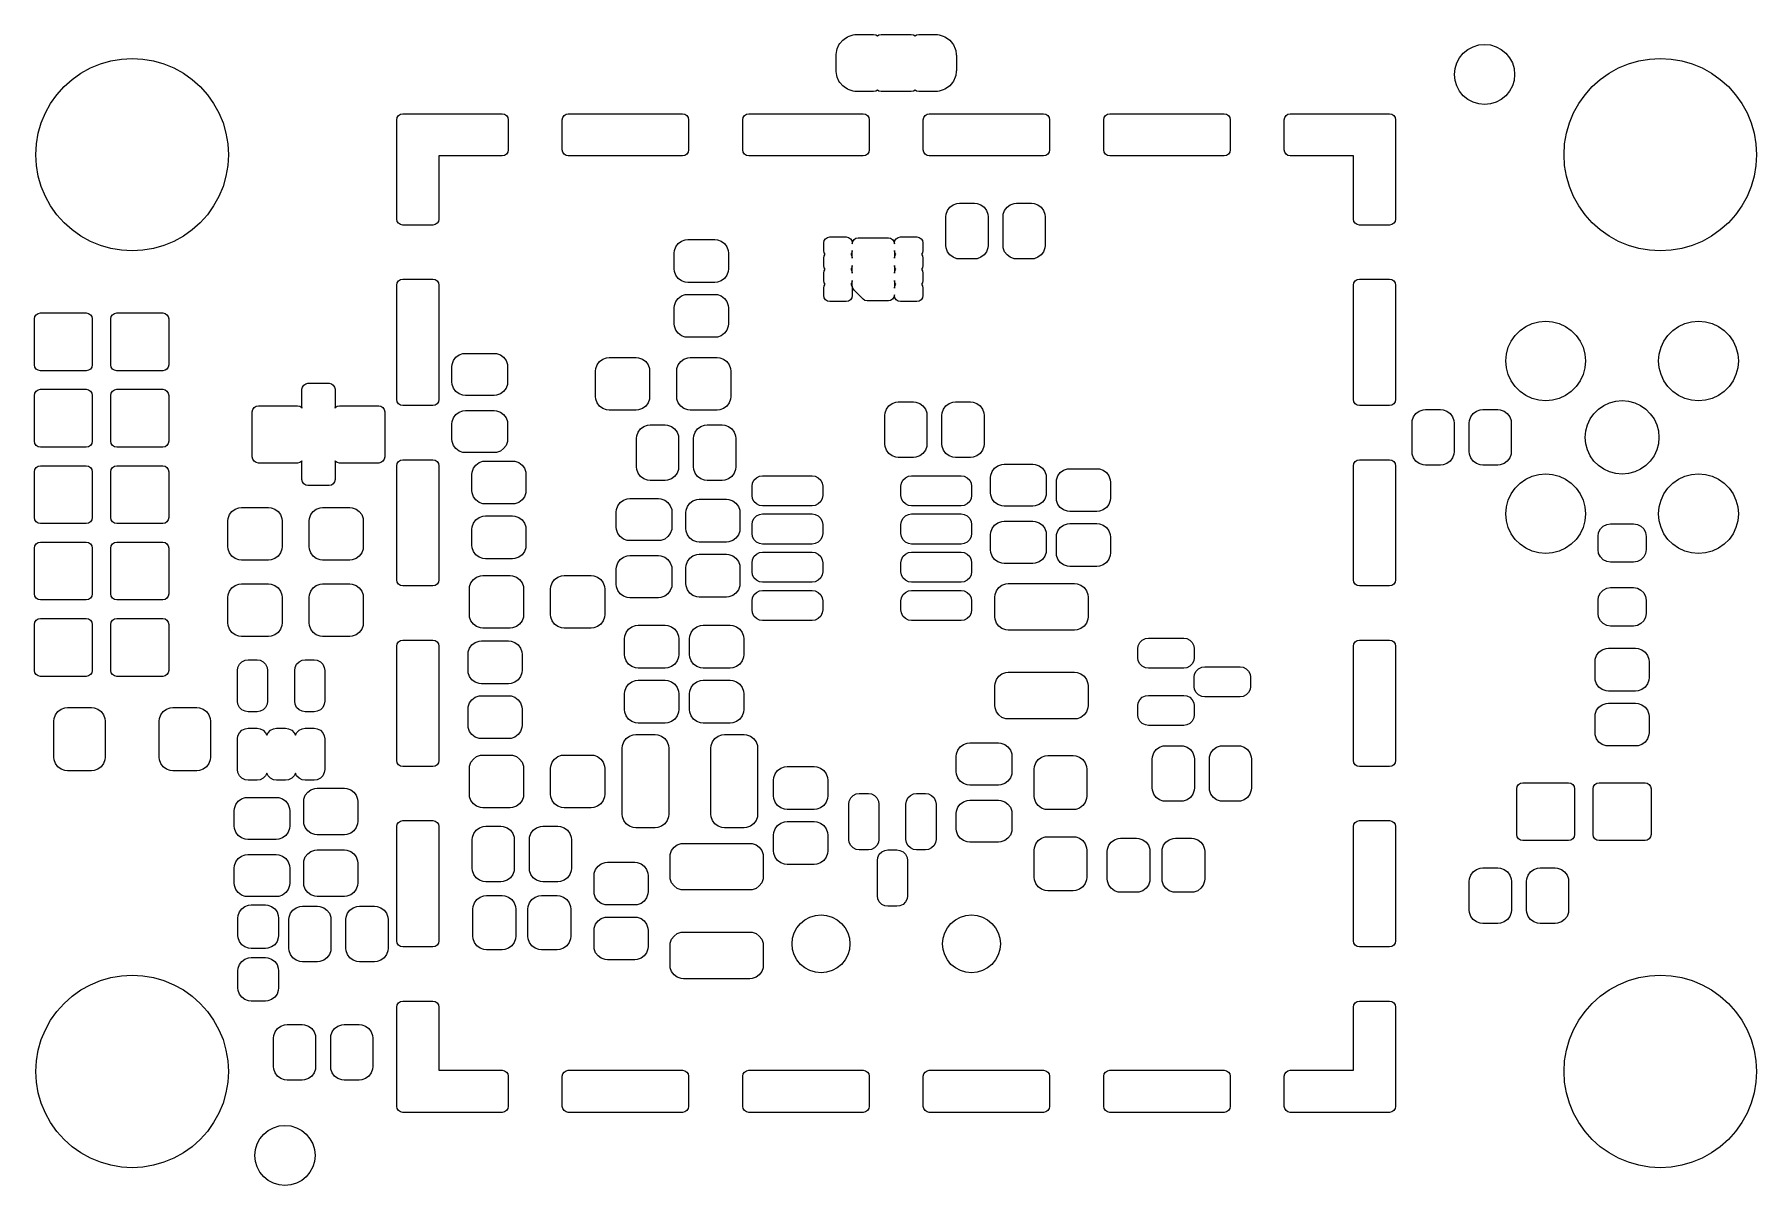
# Model space of a CAD drawing. Extents: x 0.27 to 2.53, y 0.25 to 1.76.
import ezdxf

# ---------------------------------------------------------------- set-up
doc = ezdxf.new("R2010")
doc.units = 0
doc.header["$MEASUREMENT"] = 0
doc.layers.add('BLACK', color=7, linetype='CONTINUOUS')

msp = doc.modelspace()

# ---------------------------------------------------------------- linework, layer by layer
at = {"layer": 'BLACK', "linetype": 'CONTINUOUS'}
for p, q in [((1.32134, 1.73096), (1.32214, 1.73651)), ((1.32214, 1.73651), (1.32277, 1.73866)), ((1.32277, 1.73866), (1.3251, 1.74376)), ((1.3251, 1.74376), (1.32631, 1.74564)), ((1.32631, 1.74564), (1.32998, 1.74988)), ((1.32998, 1.74988), (1.33167, 1.75134)), ((1.33167, 1.75134), (1.33638, 1.75437)), ((1.33638, 1.75437), (1.33842, 1.7553)), ((1.33842, 1.7553), (1.3438, 1.75688)), ((1.3438, 1.75688), (1.34602, 1.7572)), ((1.34602, 1.7572), (1.34781, 1.7572)), ((1.34781, 1.7572), (1.34882, 1.7574)), ((1.34882, 1.7574), (1.37047, 1.7574)), ((1.37047, 1.7574), (1.37349, 1.7568)), ((1.37349, 1.7568), (1.37539, 1.75553)), ((1.37539, 1.75553), (1.3773, 1.7568)), ((1.3773, 1.7568), (1.38031, 1.7574)), ((1.38031, 1.7574), (1.41969, 1.7574)), ((1.41969, 1.7574), (1.4227, 1.7568)), ((1.4227, 1.7568), (1.42461, 1.75553)), ((1.42461, 1.75553), (1.42651, 1.7568)), ((1.42651, 1.7568), (1.42953, 1.7574)), ((1.42953, 1.7574), (1.45118, 1.7574)), ((1.45118, 1.7574), (1.45219, 1.7572)), ((1.45219, 1.7572), (1.45398, 1.7572)), ((1.45398, 1.7572), (1.4562, 1.75688)), ((1.4562, 1.75688), (1.46158, 1.7553)), ((1.46158, 1.7553), (1.46362, 1.75437)), ((1.46362, 1.75437), (1.46833, 1.75134)), ((1.46833, 1.75134), (1.47002, 1.74988)), ((1.47002, 1.74988), (1.47369, 1.74564)), ((1.47369, 1.74564), (1.4749, 1.74376)), ((1.4749, 1.74376), (1.47723, 1.73866)), ((1.47723, 1.73866), (1.47786, 1.73651)), ((1.47786, 1.73651), (1.47866, 1.73096)), ((2.14216, 1.73284), (2.14813, 1.73774)), ((2.14813, 1.73774), (2.15493, 1.74137)), ((2.15493, 1.74137), (2.16232, 1.74361)), ((2.16232, 1.74361), (2.17, 1.74437)), ((2.17, 1.74437), (2.17768, 1.74361)), ((2.17768, 1.74361), (2.18507, 1.74137)), ((2.18507, 1.74137), (2.19187, 1.73774)), ((2.19187, 1.73774), (2.19784, 1.73284)), ((0.332972, 1.70667), (0.345337, 1.71351)), ((0.345337, 1.71351), (0.35839, 1.71891)), ((0.35839, 1.71891), (0.371966, 1.72283)), ((0.371966, 1.72283), (0.385894, 1.72519)), ((0.385894, 1.72519), (0.4, 1.72598)), ((0.4, 1.72598), (0.414106, 1.72519)), ((0.414106, 1.72519), (0.428034, 1.72283)), ((0.428034, 1.72283), (0.44161, 1.71891)), ((0.44161, 1.71891), (0.454663, 1.71351)), ((0.454663, 1.71351), (0.467028, 1.70667)), ((1.32126, 1.72984), (1.32134, 1.73096)), ((1.32126, 1.71016), (1.32126, 1.72984)), ((1.47866, 1.73096), (1.47874, 1.72984)), ((1.47874, 1.72984), (1.47874, 1.71016)), ((2.13139, 1.71268), (2.13363, 1.72007)), ((2.13363, 1.72007), (2.13726, 1.72687)), ((2.13726, 1.72687), (2.14216, 1.73284)), ((2.19784, 1.73284), (2.20274, 1.72687)), ((2.20274, 1.72687), (2.20637, 1.72007)), ((2.20637, 1.72007), (2.20861, 1.71268)), ((2.33297, 1.70667), (2.34534, 1.71351)), ((2.34534, 1.71351), (2.35839, 1.71891)), ((2.35839, 1.71891), (2.37197, 1.72283)), ((2.37197, 1.72283), (2.38589, 1.72519)), ((2.38589, 1.72519), (2.4, 1.72598)), ((2.4, 1.72598), (2.41411, 1.72519)), ((2.41411, 1.72519), (2.42803, 1.72283)), ((2.42803, 1.72283), (2.44161, 1.71891)), ((2.44161, 1.71891), (2.45466, 1.71351)), ((2.45466, 1.71351), (2.46703, 1.70667)), ((0.310916, 1.68908), (0.32145, 1.6985)), ((0.32145, 1.6985), (0.332972, 1.70667)), ((0.467028, 1.70667), (0.47855, 1.6985)), ((0.47855, 1.6985), (0.489084, 1.68908)), ((1.32134, 1.70904), (1.32126, 1.71016)), ((1.32214, 1.70349), (1.32134, 1.70904)), ((1.32277, 1.70134), (1.32214, 1.70349)), ((1.3251, 1.69624), (1.32277, 1.70134)), ((1.32631, 1.69436), (1.3251, 1.69624)), ((1.32998, 1.69012), (1.32631, 1.69436)), ((1.47369, 1.69436), (1.47002, 1.69012)), ((1.4749, 1.69624), (1.47369, 1.69436)), ((1.47723, 1.70134), (1.4749, 1.69624)), ((1.47786, 1.70349), (1.47723, 1.70134)), ((1.47866, 1.70904), (1.47786, 1.70349)), ((1.47874, 1.71016), (1.47866, 1.70904)), ((2.13063, 1.705), (2.13139, 1.71268)), ((2.13139, 1.69732), (2.13063, 1.705)), ((2.13363, 1.68993), (2.13139, 1.69732)), ((2.20861, 1.69732), (2.20637, 1.68993)), ((2.20861, 1.71268), (2.20937, 1.705)), ((2.20937, 1.705), (2.20861, 1.69732)), ((2.31092, 1.68908), (2.32145, 1.6985)), ((2.32145, 1.6985), (2.33297, 1.70667)), ((2.46703, 1.70667), (2.47855, 1.6985)), ((2.47855, 1.6985), (2.48908, 1.68908)), ((0.293326, 1.66703), (0.301502, 1.67855)), ((0.301502, 1.67855), (0.310916, 1.68908)), ((0.489084, 1.68908), (0.498498, 1.67855)), ((0.498498, 1.67855), (0.506674, 1.66703)), ((1.33167, 1.68866), (1.32998, 1.69012)), ((1.33638, 1.68563), (1.33167, 1.68866)), ((1.33842, 1.6847), (1.33638, 1.68563)), ((1.3438, 1.68312), (1.33842, 1.6847)), ((1.34602, 1.6828), (1.3438, 1.68312)), ((1.34781, 1.6828), (1.34602, 1.6828)), ((1.34882, 1.6826), (1.34781, 1.6828)), ((1.37047, 1.6826), (1.34882, 1.6826)), ((1.37349, 1.6832), (1.37047, 1.6826)), ((1.37539, 1.68447), (1.37349, 1.6832)), ((1.3773, 1.6832), (1.37539, 1.68447)), ((1.38031, 1.6826), (1.3773, 1.6832)), ((1.41969, 1.6826), (1.38031, 1.6826)), ((1.4227, 1.6832), (1.41969, 1.6826)), ((1.42461, 1.68447), (1.4227, 1.6832)), ((1.42651, 1.6832), (1.42461, 1.68447)), ((1.42953, 1.6826), (1.42651, 1.6832)), ((1.45118, 1.6826), (1.42953, 1.6826)), ((1.45219, 1.6828), (1.45118, 1.6826)), ((1.45398, 1.6828), (1.45219, 1.6828)), ((1.4562, 1.68312), (1.45398, 1.6828)), ((1.46158, 1.6847), (1.4562, 1.68312)), ((1.46362, 1.68563), (1.46158, 1.6847)), ((1.46833, 1.68866), (1.46362, 1.68563)), ((1.47002, 1.69012), (1.46833, 1.68866)), ((2.13726, 1.68313), (2.13363, 1.68993)), ((2.14216, 1.67716), (2.13726, 1.68313)), ((2.14813, 1.67226), (2.14216, 1.67716)), ((2.15493, 1.66863), (2.14813, 1.67226)), ((2.16232, 1.66639), (2.15493, 1.66863)), ((2.18507, 1.66863), (2.17768, 1.66639)), ((2.19187, 1.67226), (2.18507, 1.66863)), ((2.19784, 1.67716), (2.19187, 1.67226)), ((2.20274, 1.68313), (2.19784, 1.67716)), ((2.20637, 1.68993), (2.20274, 1.68313)), ((2.29333, 1.66703), (2.3015, 1.67855)), ((2.3015, 1.67855), (2.31092, 1.68908)), ((2.48908, 1.68908), (2.4985, 1.67855)), ((2.4985, 1.67855), (2.50667, 1.66703)), ((0.281086, 1.64161), (0.286492, 1.65466)), ((0.286492, 1.65466), (0.293326, 1.66703)), ((0.506674, 1.66703), (0.513508, 1.65466)), ((0.513508, 1.65466), (0.518914, 1.64161)), ((0.746457, 1.64567), (0.747056, 1.64868)), ((0.746457, 1.6063), (0.746457, 1.64567)), ((0.747056, 1.64868), (0.748763, 1.65124)), ((0.748763, 1.65124), (0.751317, 1.65294)), ((0.751317, 1.65294), (0.754331, 1.65354)), ((0.754331, 1.65354), (0.793701, 1.65354)), ((0.793701, 1.65354), (0.884252, 1.65354)), ((0.884252, 1.65354), (0.887265, 1.65294)), ((0.887265, 1.65294), (0.88982, 1.65124)), ((0.88982, 1.65124), (0.891527, 1.64868)), ((0.891527, 1.64868), (0.892126, 1.64567)), ((0.892126, 1.64567), (0.892126, 1.6063)), ((0.962992, 1.64567), (0.963591, 1.64868)), ((0.962992, 1.6063), (0.962992, 1.64567)), ((0.963591, 1.64868), (0.965298, 1.65124)), ((0.965298, 1.65124), (0.967853, 1.65294)), ((0.967853, 1.65294), (0.970866, 1.65354)), ((0.970866, 1.65354), (1.12047, 1.65354)), ((1.12047, 1.65354), (1.12349, 1.65294)), ((1.12349, 1.65294), (1.12604, 1.65124)), ((1.12604, 1.65124), (1.12775, 1.64868)), ((1.12775, 1.64868), (1.12835, 1.64567)), ((1.12835, 1.64567), (1.12835, 1.6063)), ((1.19921, 1.64567), (1.19981, 1.64868)), ((1.19921, 1.6063), (1.19921, 1.64567)), ((1.19981, 1.64868), (1.20152, 1.65124)), ((1.20152, 1.65124), (1.20407, 1.65294)), ((1.20407, 1.65294), (1.20709, 1.65354)), ((1.20709, 1.65354), (1.35669, 1.65354)), ((1.35669, 1.65354), (1.35971, 1.65294)), ((1.35971, 1.65294), (1.36226, 1.65124)), ((1.36226, 1.65124), (1.36397, 1.64868)), ((1.36397, 1.64868), (1.36457, 1.64567)), ((1.36457, 1.64567), (1.36457, 1.6063)), ((1.43543, 1.64567), (1.43603, 1.64868)), ((1.43543, 1.6063), (1.43543, 1.64567)), ((1.43603, 1.64868), (1.43774, 1.65124)), ((1.43774, 1.65124), (1.44029, 1.65294)), ((1.44029, 1.65294), (1.44331, 1.65354)), ((1.44331, 1.65354), (1.59291, 1.65354)), ((1.59291, 1.65354), (1.59593, 1.65294)), ((1.59593, 1.65294), (1.59848, 1.65124)), ((1.59848, 1.65124), (1.60019, 1.64868)), ((1.60019, 1.64868), (1.60079, 1.64567)), ((1.60079, 1.64567), (1.60079, 1.6063)), ((1.67165, 1.64567), (1.67225, 1.64868)), ((1.67165, 1.6063), (1.67165, 1.64567)), ((1.67225, 1.64868), (1.67396, 1.65124)), ((1.67396, 1.65124), (1.67651, 1.65294)), ((1.67651, 1.65294), (1.67953, 1.65354)), ((1.67953, 1.65354), (1.82913, 1.65354)), ((1.82913, 1.65354), (1.83215, 1.65294)), ((1.83215, 1.65294), (1.8347, 1.65124)), ((1.8347, 1.65124), (1.83641, 1.64868)), ((1.83641, 1.64868), (1.83701, 1.64567)), ((1.83701, 1.64567), (1.83701, 1.6063)), ((1.90787, 1.64567), (1.90847, 1.64868)), ((1.90787, 1.6063), (1.90787, 1.64567)), ((1.90847, 1.64868), (1.91018, 1.65124)), ((1.91018, 1.65124), (1.91273, 1.65294)), ((1.91273, 1.65294), (1.91575, 1.65354)), ((1.91575, 1.65354), (2.0063, 1.65354)), ((2.0063, 1.65354), (2.04567, 1.65354)), ((2.04567, 1.65354), (2.04868, 1.65294)), ((2.04868, 1.65294), (2.05124, 1.65124)), ((2.05124, 1.65124), (2.05294, 1.64868)), ((2.05294, 1.64868), (2.05354, 1.64567)), ((2.05354, 1.64567), (2.05354, 1.6063)), ((2.17, 1.66563), (2.16232, 1.66639)), ((2.17768, 1.66639), (2.17, 1.66563)), ((2.28109, 1.64161), (2.28649, 1.65466)), ((2.28649, 1.65466), (2.29333, 1.66703)), ((2.50667, 1.66703), (2.51351, 1.65466)), ((2.51351, 1.65466), (2.51891, 1.64161)), ((0.274808, 1.61411), (0.277174, 1.62803)), ((0.277174, 1.62803), (0.281086, 1.64161)), ((0.518914, 1.64161), (0.522826, 1.62803)), ((0.522826, 1.62803), (0.525192, 1.61411)), ((2.27481, 1.61411), (2.27717, 1.62803)), ((2.27717, 1.62803), (2.28109, 1.64161)), ((2.51891, 1.64161), (2.52283, 1.62803)), ((2.52283, 1.62803), (2.52519, 1.61411)), ((0.274016, 1.6), (0.274808, 1.61411)), ((0.525192, 1.61411), (0.525984, 1.6)), ((0.746457, 1.51575), (0.746457, 1.6063)), ((0.88982, 1.60073), (0.887265, 1.59902)), ((0.891527, 1.60329), (0.88982, 1.60073)), ((0.892126, 1.6063), (0.891527, 1.60329)), ((0.963591, 1.60329), (0.962992, 1.6063)), ((0.965298, 1.60073), (0.963591, 1.60329)), ((0.967853, 1.59902), (0.965298, 1.60073)), ((1.12604, 1.60073), (1.12349, 1.59902)), ((1.12775, 1.60329), (1.12604, 1.60073)), ((1.12835, 1.6063), (1.12775, 1.60329)), ((1.19981, 1.60329), (1.19921, 1.6063)), ((1.20152, 1.60073), (1.19981, 1.60329)), ((1.20407, 1.59902), (1.20152, 1.60073)), ((1.36226, 1.60073), (1.35971, 1.59902)), ((1.36397, 1.60329), (1.36226, 1.60073)), ((1.36457, 1.6063), (1.36397, 1.60329)), ((1.43603, 1.60329), (1.43543, 1.6063)), ((1.43774, 1.60073), (1.43603, 1.60329)), ((1.44029, 1.59902), (1.43774, 1.60073)), ((1.59848, 1.60073), (1.59593, 1.59902)), ((1.60019, 1.60329), (1.59848, 1.60073)), ((1.60079, 1.6063), (1.60019, 1.60329)), ((1.67225, 1.60329), (1.67165, 1.6063)), ((1.67396, 1.60073), (1.67225, 1.60329)), ((1.67651, 1.59902), (1.67396, 1.60073)), ((1.8347, 1.60073), (1.83215, 1.59902)), ((1.83641, 1.60329), (1.8347, 1.60073)), ((1.83701, 1.6063), (1.83641, 1.60329)), ((1.90847, 1.60329), (1.90787, 1.6063)), ((1.91018, 1.60073), (1.90847, 1.60329)), ((1.91273, 1.59902), (1.91018, 1.60073)), ((2.05354, 1.6063), (2.05354, 1.51575)), ((2.27402, 1.6), (2.27481, 1.61411)), ((2.52519, 1.61411), (2.52598, 1.6)), ((0.274808, 1.58589), (0.274016, 1.6)), ((0.277174, 1.57197), (0.274808, 1.58589)), ((0.525192, 1.58589), (0.522826, 1.57197)), ((0.525984, 1.6), (0.525192, 1.58589)), ((0.884252, 1.59843), (0.801575, 1.59843)), ((0.801575, 1.59843), (0.801575, 1.51575)), ((0.887265, 1.59902), (0.884252, 1.59843)), ((0.970866, 1.59843), (0.967853, 1.59902)), ((1.12047, 1.59843), (0.970866, 1.59843)), ((1.12349, 1.59902), (1.12047, 1.59843)), ((1.20709, 1.59843), (1.20407, 1.59902)), ((1.35669, 1.59843), (1.20709, 1.59843)), ((1.35971, 1.59902), (1.35669, 1.59843)), ((1.44331, 1.59843), (1.44029, 1.59902)), ((1.59291, 1.59843), (1.44331, 1.59843)), ((1.59593, 1.59902), (1.59291, 1.59843)), ((1.67953, 1.59843), (1.67651, 1.59902)), ((1.82913, 1.59843), (1.67953, 1.59843)), ((1.83215, 1.59902), (1.82913, 1.59843)), ((1.91575, 1.59843), (1.91273, 1.59902)), ((1.99843, 1.59843), (1.91575, 1.59843)), ((1.99843, 1.51575), (1.99843, 1.59843)), ((2.27481, 1.58589), (2.27402, 1.6)), ((2.27717, 1.57197), (2.27481, 1.58589)), ((2.52519, 1.58589), (2.52283, 1.57197)), ((2.52598, 1.6), (2.52519, 1.58589)), ((0.281086, 1.55839), (0.277174, 1.57197)), ((0.286492, 1.54534), (0.281086, 1.55839)), ((0.518914, 1.55839), (0.513508, 1.54534)), ((0.522826, 1.57197), (0.518914, 1.55839)), ((2.28109, 1.55839), (2.27717, 1.57197)), ((2.28649, 1.54534), (2.28109, 1.55839)), ((2.51891, 1.55839), (2.51351, 1.54534)), ((2.52283, 1.57197), (2.51891, 1.55839)), ((0.293326, 1.53297), (0.286492, 1.54534)), ((0.301502, 1.52145), (0.293326, 1.53297)), ((0.506674, 1.53297), (0.498498, 1.52145)), ((0.513508, 1.54534), (0.506674, 1.53297)), ((1.47023, 1.53123), (1.47448, 1.53436)), ((1.47448, 1.53436), (1.47946, 1.53611)), ((1.47946, 1.53611), (1.48276, 1.53642)), ((1.48276, 1.53642), (1.50244, 1.53642)), ((1.50244, 1.53642), (1.50573, 1.53611)), ((1.50573, 1.53611), (1.51072, 1.53436)), ((1.51072, 1.53436), (1.51497, 1.53123)), ((1.54503, 1.53123), (1.54928, 1.53436)), ((1.54928, 1.53436), (1.55427, 1.53611)), ((1.55427, 1.53611), (1.55756, 1.53642)), ((1.55756, 1.53642), (1.57724, 1.53642)), ((1.57724, 1.53642), (1.58054, 1.53611)), ((1.58054, 1.53611), (1.58552, 1.53436)), ((1.58552, 1.53436), (1.58977, 1.53123)), ((2.29333, 1.53297), (2.28649, 1.54534)), ((2.3015, 1.52145), (2.29333, 1.53297)), ((2.50667, 1.53297), (2.4985, 1.52145)), ((2.51351, 1.54534), (2.50667, 1.53297)), ((0.310916, 1.51092), (0.301502, 1.52145)), ((0.32145, 1.5015), (0.310916, 1.51092)), ((0.489084, 1.51092), (0.47855, 1.5015)), ((0.498498, 1.52145), (0.489084, 1.51092)), ((0.747056, 1.51273), (0.746457, 1.51575)), ((0.748763, 1.51018), (0.747056, 1.51273)), ((0.751317, 1.50847), (0.748763, 1.51018)), ((0.799269, 1.51018), (0.796714, 1.50847)), ((0.800975, 1.51273), (0.799269, 1.51018)), ((0.801575, 1.51575), (0.800975, 1.51273)), ((1.46504, 1.5187), (1.46535, 1.52199)), ((1.46504, 1.4813), (1.46504, 1.5187)), ((1.46535, 1.52199), (1.46709, 1.52698)), ((1.46709, 1.52698), (1.47023, 1.53123)), ((1.51497, 1.53123), (1.5181, 1.52698)), ((1.5181, 1.52698), (1.51985, 1.52199)), ((1.51985, 1.52199), (1.52016, 1.5187)), ((1.52016, 1.5187), (1.52016, 1.4813)), ((1.53984, 1.5187), (1.54015, 1.52199)), ((1.53984, 1.4813), (1.53984, 1.5187)), ((1.54015, 1.52199), (1.5419, 1.52698)), ((1.5419, 1.52698), (1.54503, 1.53123)), ((1.58977, 1.53123), (1.59291, 1.52698)), ((1.59291, 1.52698), (1.59465, 1.52199)), ((1.59465, 1.52199), (1.59496, 1.5187)), ((1.59496, 1.5187), (1.59496, 1.4813)), ((1.99902, 1.51273), (1.99843, 1.51575)), ((2.00073, 1.51018), (1.99902, 1.51273)), ((2.00329, 1.50847), (2.00073, 1.51018)), ((2.05124, 1.51018), (2.04868, 1.50847)), ((2.05294, 1.51273), (2.05124, 1.51018)), ((2.05354, 1.51575), (2.05294, 1.51273)), ((2.31092, 1.51092), (2.3015, 1.52145)), ((2.32145, 1.5015), (2.31092, 1.51092)), ((2.48908, 1.51092), (2.47855, 1.5015)), ((2.4985, 1.52145), (2.48908, 1.51092)), ((0.332972, 1.49333), (0.32145, 1.5015)), ((0.345337, 1.48649), (0.332972, 1.49333)), ((0.467028, 1.49333), (0.454663, 1.48649)), ((0.47855, 1.5015), (0.467028, 1.49333)), ((0.754331, 1.50787), (0.751317, 1.50847)), ((0.793701, 1.50787), (0.754331, 1.50787)), ((0.796714, 1.50847), (0.793701, 1.50787)), ((1.11901, 1.48692), (1.12399, 1.48867)), ((1.12399, 1.48867), (1.12728, 1.48898)), ((1.12728, 1.48898), (1.16272, 1.48898)), ((1.16272, 1.48898), (1.16601, 1.48867)), ((1.16601, 1.48867), (1.17099, 1.48692)), ((1.30564, 1.48746), (1.30735, 1.49002)), ((1.30735, 1.49002), (1.3099, 1.49172)), ((1.3099, 1.49172), (1.31291, 1.49232)), ((1.31291, 1.49232), (1.33457, 1.49232)), ((1.33457, 1.49232), (1.33758, 1.49172)), ((1.33758, 1.49172), (1.34013, 1.49002)), ((1.34013, 1.49002), (1.34184, 1.48746)), ((1.34304, 1.48648), (1.34475, 1.48903)), ((1.34475, 1.48903), (1.3473, 1.49074)), ((1.3473, 1.49074), (1.35031, 1.49134)), ((1.35031, 1.49134), (1.38969, 1.49134)), ((1.38969, 1.49134), (1.3927, 1.49074)), ((1.3927, 1.49074), (1.39525, 1.48903)), ((1.39525, 1.48903), (1.39696, 1.48648)), ((1.39816, 1.48746), (1.39987, 1.49002)), ((1.39987, 1.49002), (1.40242, 1.49172)), ((1.40242, 1.49172), (1.40543, 1.49232)), ((1.40543, 1.49232), (1.42709, 1.49232)), ((1.42709, 1.49232), (1.4301, 1.49172)), ((1.4301, 1.49172), (1.43265, 1.49002)), ((1.43265, 1.49002), (1.43436, 1.48746)), ((2.0063, 1.50787), (2.00329, 1.50847)), ((2.04567, 1.50787), (2.0063, 1.50787)), ((2.04868, 1.50847), (2.04567, 1.50787)), ((2.33297, 1.49333), (2.32145, 1.5015)), ((2.34534, 1.48649), (2.33297, 1.49333)), ((2.46703, 1.49333), (2.45466, 1.48649)), ((2.47855, 1.5015), (2.46703, 1.49333)), ((0.35839, 1.48109), (0.345337, 1.48649)), ((0.371966, 1.47717), (0.35839, 1.48109)), ((0.385894, 1.47481), (0.371966, 1.47717)), ((0.4, 1.47402), (0.385894, 1.47481)), ((0.414106, 1.47481), (0.4, 1.47402)), ((0.428034, 1.47717), (0.414106, 1.47481)), ((0.44161, 1.48109), (0.428034, 1.47717)), ((0.454663, 1.48649), (0.44161, 1.48109)), ((1.10957, 1.47126), (1.10988, 1.47455)), ((1.10957, 1.45059), (1.10957, 1.47126)), ((1.10988, 1.47455), (1.11162, 1.47954)), ((1.11162, 1.47954), (1.11476, 1.48379)), ((1.11476, 1.48379), (1.11901, 1.48692)), ((1.17099, 1.48692), (1.17524, 1.48379)), ((1.17524, 1.48379), (1.17838, 1.47954)), ((1.17838, 1.47954), (1.18012, 1.47455)), ((1.18012, 1.47455), (1.18043, 1.47126)), ((1.18043, 1.47126), (1.18043, 1.45059)), ((1.30504, 1.48445), (1.30564, 1.48746)), ((1.30504, 1.47461), (1.30504, 1.48445)), ((1.30564, 1.47159), (1.30504, 1.47461)), ((1.30504, 1.46476), (1.30564, 1.46778)), ((1.30691, 1.46969), (1.30564, 1.47159)), ((1.30564, 1.46778), (1.30691, 1.46969)), ((1.34184, 1.47159), (1.34057, 1.46969)), ((1.34057, 1.46969), (1.34184, 1.46778)), ((1.34184, 1.48746), (1.34244, 1.48445)), ((1.34244, 1.47461), (1.34184, 1.47159)), ((1.34184, 1.46778), (1.34244, 1.46476)), ((1.34244, 1.48346), (1.34304, 1.48648)), ((1.34244, 1.48445), (1.34244, 1.48346)), ((1.34244, 1.46476), (1.34244, 1.47461)), ((1.39696, 1.48648), (1.39756, 1.48346)), ((1.39756, 1.48445), (1.39816, 1.48746)), ((1.39756, 1.48346), (1.39756, 1.48445)), ((1.39816, 1.47159), (1.39756, 1.47461)), ((1.39756, 1.47461), (1.39756, 1.46476)), ((1.39756, 1.46476), (1.39816, 1.46778)), ((1.39943, 1.46969), (1.39816, 1.47159)), ((1.39816, 1.46778), (1.39943, 1.46969)), ((1.43436, 1.47159), (1.43309, 1.46969)), ((1.43309, 1.46969), (1.43436, 1.46778)), ((1.43436, 1.48746), (1.43496, 1.48445)), ((1.43496, 1.47461), (1.43436, 1.47159)), ((1.43436, 1.46778), (1.43496, 1.46476)), ((1.43496, 1.48445), (1.43496, 1.47461)), ((1.46535, 1.47801), (1.46504, 1.4813)), ((1.46709, 1.47302), (1.46535, 1.47801)), ((1.47023, 1.46877), (1.46709, 1.47302)), ((1.47448, 1.46564), (1.47023, 1.46877)), ((1.47946, 1.46389), (1.47448, 1.46564)), ((1.51072, 1.46564), (1.50573, 1.46389)), ((1.51497, 1.46877), (1.51072, 1.46564)), ((1.5181, 1.47302), (1.51497, 1.46877)), ((1.51985, 1.47801), (1.5181, 1.47302)), ((1.52016, 1.4813), (1.51985, 1.47801)), ((1.54015, 1.47801), (1.53984, 1.4813)), ((1.5419, 1.47302), (1.54015, 1.47801)), ((1.54503, 1.46877), (1.5419, 1.47302)), ((1.54928, 1.46564), (1.54503, 1.46877)), ((1.55427, 1.46389), (1.54928, 1.46564)), ((1.58552, 1.46564), (1.58054, 1.46389)), ((1.58977, 1.46877), (1.58552, 1.46564)), ((1.59291, 1.47302), (1.58977, 1.46877)), ((1.59465, 1.47801), (1.59291, 1.47302)), ((1.59496, 1.4813), (1.59465, 1.47801)), ((2.35839, 1.48109), (2.34534, 1.48649)), ((2.37197, 1.47717), (2.35839, 1.48109)), ((2.38589, 1.47481), (2.37197, 1.47717)), ((2.4, 1.47402), (2.38589, 1.47481)), ((2.41411, 1.47481), (2.4, 1.47402)), ((2.42803, 1.47717), (2.41411, 1.47481)), ((2.44161, 1.48109), (2.42803, 1.47717)), ((2.45466, 1.48649), (2.44161, 1.48109)), ((1.10988, 1.4473), (1.10957, 1.45059)), ((1.11162, 1.44231), (1.10988, 1.4473)), ((1.18012, 1.4473), (1.17838, 1.44231)), ((1.18043, 1.45059), (1.18012, 1.4473)), ((1.30504, 1.45492), (1.30504, 1.46476)), ((1.30564, 1.45191), (1.30504, 1.45492)), ((1.30504, 1.44508), (1.30564, 1.44809)), ((1.30504, 1.43524), (1.30504, 1.44508)), ((1.30691, 1.45), (1.30564, 1.45191)), ((1.30564, 1.44809), (1.30691, 1.45)), ((1.34184, 1.45191), (1.34057, 1.45)), ((1.34057, 1.45), (1.34184, 1.44809)), ((1.34244, 1.45492), (1.34184, 1.45191)), ((1.34184, 1.44809), (1.34244, 1.44508)), ((1.34244, 1.44508), (1.34244, 1.45492)), ((1.39816, 1.45191), (1.39756, 1.45492)), ((1.39756, 1.45492), (1.39756, 1.44508)), ((1.39756, 1.44508), (1.39816, 1.44809)), ((1.39943, 1.45), (1.39816, 1.45191)), ((1.39816, 1.44809), (1.39943, 1.45)), ((1.43436, 1.45191), (1.43309, 1.45)), ((1.43309, 1.45), (1.43436, 1.44809)), ((1.43496, 1.45492), (1.43436, 1.45191)), ((1.43436, 1.44809), (1.43496, 1.44508)), ((1.43496, 1.46476), (1.43496, 1.45492)), ((1.43496, 1.44508), (1.43496, 1.43524)), ((1.48276, 1.46358), (1.47946, 1.46389)), ((1.50244, 1.46358), (1.48276, 1.46358)), ((1.50573, 1.46389), (1.50244, 1.46358)), ((1.55756, 1.46358), (1.55427, 1.46389)), ((1.57724, 1.46358), (1.55756, 1.46358)), ((1.58054, 1.46389), (1.57724, 1.46358)), ((0.746457, 1.42913), (0.747056, 1.43215)), ((0.746457, 1.27953), (0.746457, 1.42913)), ((0.747056, 1.43215), (0.748763, 1.4347)), ((0.748763, 1.4347), (0.751317, 1.43641)), ((0.751317, 1.43641), (0.754331, 1.43701)), ((0.754331, 1.43701), (0.793701, 1.43701)), ((0.793701, 1.43701), (0.796714, 1.43641)), ((0.796714, 1.43641), (0.799269, 1.4347)), ((0.799269, 1.4347), (0.800975, 1.43215)), ((0.800975, 1.43215), (0.801575, 1.42913)), ((0.801575, 1.42913), (0.801575, 1.27953)), ((1.11476, 1.43806), (1.11162, 1.44231)), ((1.11901, 1.43493), (1.11476, 1.43806)), ((1.12399, 1.43318), (1.11901, 1.43493)), ((1.12728, 1.43287), (1.12399, 1.43318)), ((1.16272, 1.43287), (1.12728, 1.43287)), ((1.16601, 1.43318), (1.16272, 1.43287)), ((1.17099, 1.43493), (1.16601, 1.43318)), ((1.17524, 1.43806), (1.17099, 1.43493)), ((1.17838, 1.44231), (1.17524, 1.43806)), ((1.30564, 1.43222), (1.30504, 1.43524)), ((1.30504, 1.42539), (1.30564, 1.42841)), ((1.30504, 1.41555), (1.30504, 1.42539)), ((1.30691, 1.43031), (1.30564, 1.43222)), ((1.30564, 1.42841), (1.30691, 1.43031)), ((1.34184, 1.43222), (1.34057, 1.43031)), ((1.34057, 1.43031), (1.34184, 1.42841)), ((1.34244, 1.43524), (1.34184, 1.43222)), ((1.34184, 1.42841), (1.34244, 1.42539)), ((1.34244, 1.42835), (1.34244, 1.43524)), ((1.34304, 1.42533), (1.34244, 1.42835)), ((1.34244, 1.42539), (1.34244, 1.41555)), ((1.34475, 1.42278), (1.34304, 1.42533)), ((1.35656, 1.41097), (1.34475, 1.42278)), ((1.39816, 1.43222), (1.39756, 1.43524)), ((1.39756, 1.43524), (1.39756, 1.42539)), ((1.39756, 1.42539), (1.39816, 1.42841)), ((1.39943, 1.43031), (1.39816, 1.43222)), ((1.39816, 1.42841), (1.39943, 1.43031)), ((1.43436, 1.43222), (1.43309, 1.43031)), ((1.43309, 1.43031), (1.43436, 1.42841)), ((1.43496, 1.43524), (1.43436, 1.43222)), ((1.43436, 1.42841), (1.43496, 1.42539)), ((1.43496, 1.42539), (1.43496, 1.41555)), ((1.99843, 1.42913), (1.99902, 1.43215)), ((1.99843, 1.27953), (1.99843, 1.42913)), ((1.99902, 1.43215), (2.00073, 1.4347)), ((2.00073, 1.4347), (2.00329, 1.43641)), ((2.00329, 1.43641), (2.0063, 1.43701)), ((2.0063, 1.43701), (2.04567, 1.43701)), ((2.04567, 1.43701), (2.04868, 1.43641)), ((2.04868, 1.43641), (2.05124, 1.4347)), ((2.05124, 1.4347), (2.05294, 1.43215)), ((2.05294, 1.43215), (2.05354, 1.42913)), ((2.05354, 1.42913), (2.05354, 1.27953)), ((1.10957, 1.39941), (1.10988, 1.4027)), ((1.10957, 1.37874), (1.10957, 1.39941)), ((1.10988, 1.4027), (1.11162, 1.40769)), ((1.11162, 1.40769), (1.11476, 1.41194)), ((1.11476, 1.41194), (1.11901, 1.41507)), ((1.11901, 1.41507), (1.12399, 1.41682)), ((1.12399, 1.41682), (1.12728, 1.41713)), ((1.12728, 1.41713), (1.16272, 1.41713)), ((1.16272, 1.41713), (1.16601, 1.41682)), ((1.16601, 1.41682), (1.17099, 1.41507)), ((1.17099, 1.41507), (1.17524, 1.41194)), ((1.17524, 1.41194), (1.17838, 1.40769)), ((1.17838, 1.40769), (1.18012, 1.4027)), ((1.18012, 1.4027), (1.18043, 1.39941)), ((1.18043, 1.39941), (1.18043, 1.37874)), ((1.30564, 1.41254), (1.30504, 1.41555)), ((1.30735, 1.40998), (1.30564, 1.41254)), ((1.3099, 1.40828), (1.30735, 1.40998)), ((1.31291, 1.40768), (1.3099, 1.40828)), ((1.33457, 1.40768), (1.31291, 1.40768)), ((1.33758, 1.40828), (1.33457, 1.40768)), ((1.34013, 1.40998), (1.33758, 1.40828)), ((1.34184, 1.41254), (1.34013, 1.40998)), ((1.34244, 1.41555), (1.34184, 1.41254)), ((1.35911, 1.40926), (1.35656, 1.41097)), ((1.36213, 1.40866), (1.35911, 1.40926)), ((1.38969, 1.40866), (1.36213, 1.40866)), ((1.3927, 1.40926), (1.38969, 1.40866)), ((1.39525, 1.41097), (1.3927, 1.40926)), ((1.39696, 1.41352), (1.39525, 1.41097)), ((1.39756, 1.41654), (1.39696, 1.41352)), ((1.39756, 1.41555), (1.39756, 1.41654)), ((1.39816, 1.41254), (1.39756, 1.41555)), ((1.39987, 1.40998), (1.39816, 1.41254)), ((1.40242, 1.40828), (1.39987, 1.40998)), ((1.40543, 1.40768), (1.40242, 1.40828)), ((1.42709, 1.40768), (1.40543, 1.40768)), ((1.4301, 1.40828), (1.42709, 1.40768)), ((1.43265, 1.40998), (1.4301, 1.40828)), ((1.43436, 1.41254), (1.43265, 1.40998)), ((1.43496, 1.41555), (1.43436, 1.41254)), ((0.272126, 1.385), (0.272725, 1.38801)), ((0.272126, 1.325), (0.272126, 1.385)), ((0.272725, 1.38801), (0.274432, 1.39057)), ((0.274432, 1.39057), (0.276987, 1.39227)), ((0.276987, 1.39227), (0.28, 1.39287)), ((0.28, 1.39287), (0.34, 1.39287)), ((0.34, 1.39287), (0.343013, 1.39227)), ((0.343013, 1.39227), (0.345568, 1.39057)), ((0.345568, 1.39057), (0.347275, 1.38801)), ((0.347275, 1.38801), (0.347874, 1.385)), ((0.347874, 1.385), (0.347874, 1.325)), ((0.372126, 1.385), (0.372725, 1.38801)), ((0.372126, 1.325), (0.372126, 1.385)), ((0.372725, 1.38801), (0.374432, 1.39057)), ((0.374432, 1.39057), (0.376987, 1.39227)), ((0.376987, 1.39227), (0.38, 1.39287)), ((0.38, 1.39287), (0.44, 1.39287)), ((0.44, 1.39287), (0.443013, 1.39227)), ((0.443013, 1.39227), (0.445568, 1.39057)), ((0.445568, 1.39057), (0.447275, 1.38801)), ((0.447275, 1.38801), (0.447874, 1.385)), ((0.447874, 1.385), (0.447874, 1.325)), ((1.10988, 1.37545), (1.10957, 1.37874)), ((1.11162, 1.37046), (1.10988, 1.37545)), ((1.18012, 1.37545), (1.17838, 1.37046)), ((1.18043, 1.37874), (1.18012, 1.37545)), ((2.21647, 1.36996), (2.22392, 1.37518)), ((2.22392, 1.37518), (2.23216, 1.37902)), ((2.23216, 1.37902), (2.24094, 1.38137)), ((2.24094, 1.38137), (2.25, 1.38217)), ((2.25, 1.38217), (2.25906, 1.38137)), ((2.25906, 1.38137), (2.26784, 1.37902)), ((2.26784, 1.37902), (2.27608, 1.37518)), ((2.27608, 1.37518), (2.28353, 1.36996)), ((2.41647, 1.36996), (2.42392, 1.37518)), ((2.42392, 1.37518), (2.43216, 1.37902)), ((2.43216, 1.37902), (2.44094, 1.38137)), ((2.44094, 1.38137), (2.45, 1.38217)), ((2.45, 1.38217), (2.45906, 1.38137)), ((2.45906, 1.38137), (2.46784, 1.37902)), ((2.46784, 1.37902), (2.47608, 1.37518)), ((2.47608, 1.37518), (2.48353, 1.36996)), ((1.11476, 1.36621), (1.11162, 1.37046)), ((1.11901, 1.36308), (1.11476, 1.36621)), ((1.12399, 1.36133), (1.11901, 1.36308)), ((1.12728, 1.36102), (1.12399, 1.36133)), ((1.16272, 1.36102), (1.12728, 1.36102)), ((1.16601, 1.36133), (1.16272, 1.36102)), ((1.17099, 1.36308), (1.16601, 1.36133)), ((1.17524, 1.36621), (1.17099, 1.36308)), ((1.17838, 1.37046), (1.17524, 1.36621)), ((2.20098, 1.34784), (2.20482, 1.35608)), ((2.20482, 1.35608), (2.21004, 1.36353)), ((2.21004, 1.36353), (2.21647, 1.36996)), ((2.28353, 1.36996), (2.28996, 1.36353)), ((2.28996, 1.36353), (2.29518, 1.35608)), ((2.29518, 1.35608), (2.29902, 1.34784)), ((2.40098, 1.34784), (2.40482, 1.35608)), ((2.40482, 1.35608), (2.41004, 1.36353)), ((2.41004, 1.36353), (2.41647, 1.36996)), ((2.48353, 1.36996), (2.48996, 1.36353)), ((2.48996, 1.36353), (2.49518, 1.35608)), ((2.49518, 1.35608), (2.49902, 1.34784)), ((0.818892, 1.32554), (0.820636, 1.33052)), ((0.820636, 1.33052), (0.823772, 1.33477)), ((0.823772, 1.33477), (0.828021, 1.33791)), ((0.828021, 1.33791), (0.833006, 1.33965)), ((0.833006, 1.33965), (0.836299, 1.33996)), ((0.836299, 1.33996), (0.873701, 1.33996)), ((0.873701, 1.33996), (0.876994, 1.33965)), ((0.876994, 1.33965), (0.881979, 1.33791)), ((0.881979, 1.33791), (0.886228, 1.33477)), ((0.886228, 1.33477), (0.889364, 1.33052)), ((0.889364, 1.33052), (0.891108, 1.32554)), ((1.01161, 1.32926), (1.01586, 1.3324)), ((1.01586, 1.3324), (1.02084, 1.33414)), ((1.02084, 1.33414), (1.02413, 1.33445)), ((1.02413, 1.33445), (1.05957, 1.33445)), ((1.05957, 1.33445), (1.06286, 1.33414)), ((1.06286, 1.33414), (1.06785, 1.3324)), ((1.06785, 1.3324), (1.07209, 1.32926)), ((1.11791, 1.32926), (1.12215, 1.3324)), ((1.12215, 1.3324), (1.12714, 1.33414)), ((1.12714, 1.33414), (1.13043, 1.33445)), ((1.13043, 1.33445), (1.16587, 1.33445)), ((1.16587, 1.33445), (1.16916, 1.33414)), ((1.16916, 1.33414), (1.17414, 1.3324)), ((1.17414, 1.3324), (1.17839, 1.32926)), ((2.19783, 1.33), (2.19863, 1.33906)), ((2.19863, 1.32094), (2.19783, 1.33)), ((2.19863, 1.33906), (2.20098, 1.34784)), ((2.29902, 1.34784), (2.30137, 1.33906)), ((2.30137, 1.33906), (2.30217, 1.33)), ((2.30217, 1.33), (2.30137, 1.32094)), ((2.39783, 1.33), (2.39863, 1.33906)), ((2.39863, 1.32094), (2.39783, 1.33)), ((2.39863, 1.33906), (2.40098, 1.34784)), ((2.49902, 1.34784), (2.50137, 1.33906)), ((2.50137, 1.33906), (2.50217, 1.33)), ((2.50217, 1.33), (2.50137, 1.32094)), ((0.272725, 1.32199), (0.272126, 1.325)), ((0.274432, 1.31943), (0.272725, 1.32199)), ((0.276987, 1.31773), (0.274432, 1.31943)), ((0.28, 1.31713), (0.276987, 1.31773)), ((0.34, 1.31713), (0.28, 1.31713)), ((0.343013, 1.31773), (0.34, 1.31713)), ((0.345568, 1.31943), (0.343013, 1.31773)), ((0.347275, 1.32199), (0.345568, 1.31943)), ((0.347874, 1.325), (0.347275, 1.32199)), ((0.372725, 1.32199), (0.372126, 1.325)), ((0.374432, 1.31943), (0.372725, 1.32199)), ((0.376987, 1.31773), (0.374432, 1.31943)), ((0.38, 1.31713), (0.376987, 1.31773)), ((0.44, 1.31713), (0.38, 1.31713)), ((0.443013, 1.31773), (0.44, 1.31713)), ((0.445568, 1.31943), (0.443013, 1.31773)), ((0.447275, 1.32199), (0.445568, 1.31943)), ((0.447874, 1.325), (0.447275, 1.32199)), ((0.818583, 1.32224), (0.818892, 1.32554)), ((0.818583, 1.30256), (0.818583, 1.32224)), ((0.891108, 1.32554), (0.891417, 1.32224)), ((0.891417, 1.32224), (0.891417, 1.30256)), ((1.00642, 1.31673), (1.00673, 1.32003)), ((1.00642, 1.28327), (1.00642, 1.31673)), ((1.00673, 1.32003), (1.00847, 1.32501)), ((1.00847, 1.32501), (1.01161, 1.32926)), ((1.07209, 1.32926), (1.07523, 1.32501)), ((1.07523, 1.32501), (1.07697, 1.32003)), ((1.07697, 1.32003), (1.07728, 1.31673)), ((1.07728, 1.31673), (1.07728, 1.28327)), ((1.11272, 1.31673), (1.11303, 1.32003)), ((1.11272, 1.28327), (1.11272, 1.31673)), ((1.11303, 1.32003), (1.11477, 1.32501)), ((1.11477, 1.32501), (1.11791, 1.32926)), ((1.17839, 1.32926), (1.18153, 1.32501)), ((1.18153, 1.32501), (1.18327, 1.32003)), ((1.18327, 1.32003), (1.18358, 1.31673)), ((1.18358, 1.31673), (1.18358, 1.28327)), ((2.20098, 1.31216), (2.19863, 1.32094)), ((2.20482, 1.30392), (2.20098, 1.31216)), ((2.29902, 1.31216), (2.29518, 1.30392)), ((2.30137, 1.32094), (2.29902, 1.31216)), ((2.40098, 1.31216), (2.39863, 1.32094)), ((2.40482, 1.30392), (2.40098, 1.31216)), ((2.49902, 1.31216), (2.49518, 1.30392)), ((2.50137, 1.32094), (2.49902, 1.31216)), ((0.272126, 1.285), (0.272725, 1.28801)), ((0.272126, 1.225), (0.272126, 1.285)), ((0.272725, 1.28801), (0.274432, 1.29057)), ((0.274432, 1.29057), (0.276987, 1.29227)), ((0.276987, 1.29227), (0.28, 1.29287)), ((0.28, 1.29287), (0.34, 1.29287)), ((0.34, 1.29287), (0.343013, 1.29227)), ((0.343013, 1.29227), (0.345568, 1.29057)), ((0.345568, 1.29057), (0.347275, 1.28801)), ((0.347275, 1.28801), (0.347874, 1.285)), ((0.347874, 1.285), (0.347874, 1.225)), ((0.372126, 1.285), (0.372725, 1.28801)), ((0.372126, 1.225), (0.372126, 1.285)), ((0.372725, 1.28801), (0.374432, 1.29057)), ((0.374432, 1.29057), (0.376987, 1.29227)), ((0.376987, 1.29227), (0.38, 1.29287)), ((0.38, 1.29287), (0.44, 1.29287)), ((0.44, 1.29287), (0.443013, 1.29227)), ((0.443013, 1.29227), (0.445568, 1.29057)), ((0.445568, 1.29057), (0.447275, 1.28801)), ((0.447275, 1.28801), (0.447874, 1.285)), ((0.447874, 1.285), (0.447874, 1.225)), ((0.622244, 1.29287), (0.622843, 1.29589)), ((0.622244, 1.26841), (0.622244, 1.29287)), ((0.622843, 1.29589), (0.62455, 1.29844)), ((0.62455, 1.29844), (0.627105, 1.30015)), ((0.627105, 1.30015), (0.630118, 1.30075)), ((0.630118, 1.30075), (0.657677, 1.30075)), ((0.657677, 1.30075), (0.66069, 1.30015)), ((0.66069, 1.30015), (0.663245, 1.29844)), ((0.663245, 1.29844), (0.664952, 1.29589)), ((0.664952, 1.29589), (0.665551, 1.29287)), ((0.665551, 1.29287), (0.665551, 1.26841)), ((0.818892, 1.29927), (0.818583, 1.30256)), ((0.820636, 1.29428), (0.818892, 1.29927)), ((0.823772, 1.29003), (0.820636, 1.29428)), ((0.828021, 1.2869), (0.823772, 1.29003)), ((0.833006, 1.28515), (0.828021, 1.2869)), ((0.836299, 1.28484), (0.833006, 1.28515)), ((0.873701, 1.28484), (0.836299, 1.28484)), ((0.876994, 1.28515), (0.873701, 1.28484)), ((0.881979, 1.2869), (0.876994, 1.28515)), ((0.886228, 1.29003), (0.881979, 1.2869)), ((0.889364, 1.29428), (0.886228, 1.29003)), ((0.891108, 1.29927), (0.889364, 1.29428)), ((0.891417, 1.30256), (0.891108, 1.29927)), ((2.21004, 1.29647), (2.20482, 1.30392)), ((2.21647, 1.29004), (2.21004, 1.29647)), ((2.22392, 1.28482), (2.21647, 1.29004)), ((2.23216, 1.28098), (2.22392, 1.28482)), ((2.27608, 1.28482), (2.26784, 1.28098)), ((2.28353, 1.29004), (2.27608, 1.28482)), ((2.28996, 1.29647), (2.28353, 1.29004)), ((2.29518, 1.30392), (2.28996, 1.29647)), ((2.41004, 1.29647), (2.40482, 1.30392)), ((2.41647, 1.29004), (2.41004, 1.29647)), ((2.42392, 1.28482), (2.41647, 1.29004)), ((2.43216, 1.28098), (2.42392, 1.28482)), ((2.47608, 1.28482), (2.46784, 1.28098)), ((2.48353, 1.29004), (2.47608, 1.28482)), ((2.48996, 1.29647), (2.48353, 1.29004)), ((2.49518, 1.30392), (2.48996, 1.29647)), ((0.557283, 1.26335), (0.557883, 1.26636)), ((0.557283, 1.20429), (0.557283, 1.26335)), ((0.557883, 1.26636), (0.55959, 1.26891)), ((0.55959, 1.26891), (0.562144, 1.27062)), ((0.562144, 1.27062), (0.565157, 1.27122)), ((0.565157, 1.27122), (0.616339, 1.27122)), ((0.616339, 1.27122), (0.619352, 1.27062)), ((0.619352, 1.27062), (0.621906, 1.26891)), ((0.621906, 1.26891), (0.622244, 1.26841)), ((0.665551, 1.26841), (0.665889, 1.26891)), ((0.665889, 1.26891), (0.668443, 1.27062)), ((0.668443, 1.27062), (0.671457, 1.27122)), ((0.671457, 1.27122), (0.722638, 1.27122)), ((0.722638, 1.27122), (0.725651, 1.27062)), ((0.725651, 1.27062), (0.728206, 1.26891)), ((0.728206, 1.26891), (0.729912, 1.26636)), ((0.729912, 1.26636), (0.730512, 1.26335)), ((0.730512, 1.26335), (0.730512, 1.20429)), ((0.747056, 1.27651), (0.746457, 1.27953)), ((0.748763, 1.27396), (0.747056, 1.27651)), ((0.751317, 1.27225), (0.748763, 1.27396)), ((0.754331, 1.27165), (0.751317, 1.27225)), ((0.793701, 1.27165), (0.754331, 1.27165)), ((0.796714, 1.27225), (0.793701, 1.27165)), ((0.799269, 1.27396), (0.796714, 1.27225)), ((0.800975, 1.27651), (0.799269, 1.27396)), ((0.801575, 1.27953), (0.800975, 1.27651)), ((0.823772, 1.25997), (0.828021, 1.2631)), ((0.828021, 1.2631), (0.833006, 1.26485)), ((0.833006, 1.26485), (0.836299, 1.26516)), ((0.836299, 1.26516), (0.873701, 1.26516)), ((0.873701, 1.26516), (0.876994, 1.26485)), ((0.876994, 1.26485), (0.881979, 1.2631)), ((0.881979, 1.2631), (0.886228, 1.25997)), ((1.00673, 1.27997), (1.00642, 1.28327)), ((1.00847, 1.27499), (1.00673, 1.27997)), ((1.01161, 1.27074), (1.00847, 1.27499)), ((1.01586, 1.2676), (1.01161, 1.27074)), ((1.02084, 1.26586), (1.01586, 1.2676)), ((1.02413, 1.26555), (1.02084, 1.26586)), ((1.05957, 1.26555), (1.02413, 1.26555)), ((1.06286, 1.26586), (1.05957, 1.26555)), ((1.06785, 1.2676), (1.06286, 1.26586)), ((1.07209, 1.27074), (1.06785, 1.2676)), ((1.07523, 1.27499), (1.07209, 1.27074)), ((1.07697, 1.27997), (1.07523, 1.27499)), ((1.07728, 1.28327), (1.07697, 1.27997)), ((1.11303, 1.27997), (1.11272, 1.28327)), ((1.11477, 1.27499), (1.11303, 1.27997)), ((1.11791, 1.27074), (1.11477, 1.27499)), ((1.12215, 1.2676), (1.11791, 1.27074)), ((1.12714, 1.26586), (1.12215, 1.2676)), ((1.13043, 1.26555), (1.12714, 1.26586)), ((1.16587, 1.26555), (1.13043, 1.26555)), ((1.16916, 1.26586), (1.16587, 1.26555)), ((1.17414, 1.2676), (1.16916, 1.26586)), ((1.17839, 1.27074), (1.17414, 1.2676)), ((1.18153, 1.27499), (1.17839, 1.27074)), ((1.18327, 1.27997), (1.18153, 1.27499)), ((1.18358, 1.28327), (1.18327, 1.27997)), ((1.38535, 1.26199), (1.38709, 1.26698)), ((1.38709, 1.26698), (1.39023, 1.27123)), ((1.39023, 1.27123), (1.39448, 1.27436)), ((1.39448, 1.27436), (1.39946, 1.27611)), ((1.39946, 1.27611), (1.40276, 1.27642)), ((1.40276, 1.27642), (1.42244, 1.27642)), ((1.42244, 1.27642), (1.42573, 1.27611)), ((1.42573, 1.27611), (1.43072, 1.27436)), ((1.43072, 1.27436), (1.43497, 1.27123)), ((1.43497, 1.27123), (1.4381, 1.26698)), ((1.4381, 1.26698), (1.43985, 1.26199)), ((1.46015, 1.26199), (1.4619, 1.26698)), ((1.4619, 1.26698), (1.46503, 1.27123)), ((1.46503, 1.27123), (1.46928, 1.27436)), ((1.46928, 1.27436), (1.47427, 1.27611)), ((1.47427, 1.27611), (1.47756, 1.27642)), ((1.47756, 1.27642), (1.49724, 1.27642)), ((1.49724, 1.27642), (1.50054, 1.27611)), ((1.50054, 1.27611), (1.50552, 1.27436)), ((1.50552, 1.27436), (1.50977, 1.27123)), ((1.50977, 1.27123), (1.51291, 1.26698)), ((1.51291, 1.26698), (1.51465, 1.26199)), ((1.99902, 1.27651), (1.99843, 1.27953)), ((2.00073, 1.27396), (1.99902, 1.27651)), ((2.00329, 1.27225), (2.00073, 1.27396)), ((2.0063, 1.27165), (2.00329, 1.27225)), ((2.04567, 1.27165), (2.0063, 1.27165)), ((2.04868, 1.27225), (2.04567, 1.27165)), ((2.05124, 1.27396), (2.04868, 1.27225)), ((2.05294, 1.27651), (2.05124, 1.27396)), ((2.05354, 1.27953), (2.05294, 1.27651)), ((2.08023, 1.26123), (2.08448, 1.26436)), ((2.08448, 1.26436), (2.08946, 1.26611)), ((2.08946, 1.26611), (2.09276, 1.26642)), ((2.09276, 1.26642), (2.11244, 1.26642)), ((2.11244, 1.26642), (2.11573, 1.26611)), ((2.11573, 1.26611), (2.12072, 1.26436)), ((2.12072, 1.26436), (2.12497, 1.26123)), ((2.15503, 1.26123), (2.15928, 1.26436)), ((2.15928, 1.26436), (2.16427, 1.26611)), ((2.16427, 1.26611), (2.16756, 1.26642)), ((2.16756, 1.26642), (2.18724, 1.26642)), ((2.18724, 1.26642), (2.19054, 1.26611)), ((2.19054, 1.26611), (2.19552, 1.26436)), ((2.19552, 1.26436), (2.19977, 1.26123)), ((2.24094, 1.27863), (2.23216, 1.28098)), ((2.25, 1.27783), (2.24094, 1.27863)), ((2.25906, 1.27863), (2.25, 1.27783)), ((2.26784, 1.28098), (2.25906, 1.27863)), ((2.31305, 1.261), (2.319, 1.26695)), ((2.319, 1.26695), (2.32589, 1.27177)), ((2.32589, 1.27177), (2.3335, 1.27532)), ((2.3335, 1.27532), (2.34163, 1.2775)), ((2.34163, 1.2775), (2.35, 1.27823)), ((2.35, 1.27823), (2.35837, 1.2775)), ((2.35837, 1.2775), (2.3665, 1.27532)), ((2.3665, 1.27532), (2.37411, 1.27177)), ((2.37411, 1.27177), (2.381, 1.26695)), ((2.381, 1.26695), (2.38695, 1.261)), ((2.44094, 1.27863), (2.43216, 1.28098)), ((2.45, 1.27783), (2.44094, 1.27863)), ((2.45906, 1.27863), (2.45, 1.27783)), ((2.46784, 1.28098), (2.45906, 1.27863)), ((0.818583, 1.24744), (0.818892, 1.25073)), ((0.818583, 1.22776), (0.818583, 1.24744)), ((0.818892, 1.25073), (0.820636, 1.25572)), ((0.820636, 1.25572), (0.823772, 1.25997)), ((0.886228, 1.25997), (0.889364, 1.25572)), ((0.889364, 1.25572), (0.891108, 1.25073)), ((0.891108, 1.25073), (0.891417, 1.24744)), ((0.891417, 1.24744), (0.891417, 1.22776)), ((1.06209, 1.23698), (1.06523, 1.24123)), ((1.06523, 1.24123), (1.06948, 1.24436)), ((1.06948, 1.24436), (1.07446, 1.24611)), ((1.07446, 1.24611), (1.07776, 1.24642)), ((1.07776, 1.24642), (1.09744, 1.24642)), ((1.09744, 1.24642), (1.10073, 1.24611)), ((1.10073, 1.24611), (1.10572, 1.24436)), ((1.10572, 1.24436), (1.10997, 1.24123)), ((1.10997, 1.24123), (1.1131, 1.23698)), ((1.1369, 1.23698), (1.14003, 1.24123)), ((1.14003, 1.24123), (1.14428, 1.24436)), ((1.14428, 1.24436), (1.14927, 1.24611)), ((1.14927, 1.24611), (1.15256, 1.24642)), ((1.15256, 1.24642), (1.17224, 1.24642)), ((1.17224, 1.24642), (1.17554, 1.24611)), ((1.17554, 1.24611), (1.18052, 1.24436)), ((1.18052, 1.24436), (1.18477, 1.24123)), ((1.18477, 1.24123), (1.18791, 1.23698)), ((1.38504, 1.2587), (1.38535, 1.26199)), ((1.38504, 1.2213), (1.38504, 1.2587)), ((1.43985, 1.26199), (1.44016, 1.2587)), ((1.44016, 1.2587), (1.44016, 1.2213)), ((1.45984, 1.2587), (1.46015, 1.26199)), ((1.45984, 1.2213), (1.45984, 1.2587)), ((1.51465, 1.26199), (1.51496, 1.2587)), ((1.51496, 1.2587), (1.51496, 1.2213)), ((2.07504, 1.2487), (2.07535, 1.25199)), ((2.07504, 1.2113), (2.07504, 1.2487)), ((2.07535, 1.25199), (2.07709, 1.25698)), ((2.07709, 1.25698), (2.08023, 1.26123)), ((2.12497, 1.26123), (2.1281, 1.25698)), ((2.1281, 1.25698), (2.12985, 1.25199)), ((2.12985, 1.25199), (2.13016, 1.2487)), ((2.13016, 1.2487), (2.13016, 1.2113)), ((2.14984, 1.2487), (2.15015, 1.25199)), ((2.14984, 1.2113), (2.14984, 1.2487)), ((2.15015, 1.25199), (2.1519, 1.25698)), ((2.1519, 1.25698), (2.15503, 1.26123)), ((2.19977, 1.26123), (2.20291, 1.25698)), ((2.20291, 1.25698), (2.20465, 1.25199)), ((2.20465, 1.25199), (2.20496, 1.2487)), ((2.20496, 1.2487), (2.20496, 1.2113)), ((2.3025, 1.23837), (2.30468, 1.2465)), ((2.30468, 1.2465), (2.30823, 1.25411)), ((2.30823, 1.25411), (2.31305, 1.261)), ((2.38695, 1.261), (2.39177, 1.25411)), ((2.39177, 1.25411), (2.39532, 1.2465)), ((2.39532, 1.2465), (2.3975, 1.23837)), ((0.272725, 1.22199), (0.272126, 1.225)), ((0.274432, 1.21943), (0.272725, 1.22199)), ((0.276987, 1.21773), (0.274432, 1.21943)), ((0.28, 1.21713), (0.276987, 1.21773)), ((0.34, 1.21713), (0.28, 1.21713)), ((0.343013, 1.21773), (0.34, 1.21713)), ((0.345568, 1.21943), (0.343013, 1.21773)), ((0.347275, 1.22199), (0.345568, 1.21943)), ((0.347874, 1.225), (0.347275, 1.22199)), ((0.372725, 1.22199), (0.372126, 1.225)), ((0.374432, 1.21943), (0.372725, 1.22199)), ((0.376987, 1.21773), (0.374432, 1.21943)), ((0.38, 1.21713), (0.376987, 1.21773)), ((0.44, 1.21713), (0.38, 1.21713)), ((0.443013, 1.21773), (0.44, 1.21713)), ((0.445568, 1.21943), (0.443013, 1.21773)), ((0.447275, 1.22199), (0.445568, 1.21943)), ((0.447874, 1.225), (0.447275, 1.22199)), ((0.818892, 1.22446), (0.818583, 1.22776)), ((0.820636, 1.21948), (0.818892, 1.22446)), ((0.823772, 1.21523), (0.820636, 1.21948)), ((0.889364, 1.21948), (0.886228, 1.21523)), ((0.891108, 1.22446), (0.889364, 1.21948)), ((0.891417, 1.22776), (0.891108, 1.22446)), ((1.06004, 1.2287), (1.06035, 1.23199)), ((1.06004, 1.1913), (1.06004, 1.2287)), ((1.06035, 1.23199), (1.06209, 1.23698)), ((1.1131, 1.23698), (1.11485, 1.23199)), ((1.11485, 1.23199), (1.11516, 1.2287)), ((1.11516, 1.2287), (1.11516, 1.1913)), ((1.13484, 1.2287), (1.13515, 1.23199)), ((1.13484, 1.1913), (1.13484, 1.2287)), ((1.13515, 1.23199), (1.1369, 1.23698)), ((1.18791, 1.23698), (1.18965, 1.23199)), ((1.18965, 1.23199), (1.18996, 1.2287)), ((1.18996, 1.2287), (1.18996, 1.1913)), ((1.38535, 1.21801), (1.38504, 1.2213)), ((1.38709, 1.21302), (1.38535, 1.21801)), ((1.43985, 1.21801), (1.4381, 1.21302)), ((1.44016, 1.2213), (1.43985, 1.21801)), ((1.46015, 1.21801), (1.45984, 1.2213)), ((1.4619, 1.21302), (1.46015, 1.21801)), ((1.51465, 1.21801), (1.51291, 1.21302)), ((1.51496, 1.2213), (1.51465, 1.21801)), ((2.30177, 1.23), (2.3025, 1.23837)), ((2.3025, 1.22163), (2.30177, 1.23)), ((2.30468, 1.2135), (2.3025, 1.22163)), ((2.3975, 1.22163), (2.39532, 1.2135)), ((2.3975, 1.23837), (2.39823, 1.23)), ((2.39823, 1.23), (2.3975, 1.22163)), ((0.557883, 1.20128), (0.557283, 1.20429)), ((0.55959, 1.19872), (0.557883, 1.20128)), ((0.562144, 1.19702), (0.55959, 1.19872)), ((0.565157, 1.19642), (0.562144, 1.19702)), ((0.616339, 1.19642), (0.565157, 1.19642)), ((0.619352, 1.19702), (0.616339, 1.19642)), ((0.621906, 1.19872), (0.619352, 1.19702)), ((0.622244, 1.19923), (0.621906, 1.19872)), ((0.622244, 1.17476), (0.622244, 1.19923)), ((0.665889, 1.19872), (0.665551, 1.19923)), ((0.665551, 1.19923), (0.665551, 1.17476)), ((0.668443, 1.19702), (0.665889, 1.19872)), ((0.671457, 1.19642), (0.668443, 1.19702)), ((0.722638, 1.19642), (0.671457, 1.19642)), ((0.725651, 1.19702), (0.722638, 1.19642)), ((0.728206, 1.19872), (0.725651, 1.19702)), ((0.729912, 1.20128), (0.728206, 1.19872)), ((0.730512, 1.20429), (0.729912, 1.20128)), ((0.746457, 1.19291), (0.747056, 1.19593)), ((0.747056, 1.19593), (0.748763, 1.19848)), ((0.748763, 1.19848), (0.751317, 1.20019)), ((0.751317, 1.20019), (0.754331, 1.20079)), ((0.754331, 1.20079), (0.793701, 1.20079)), ((0.793701, 1.20079), (0.796714, 1.20019)), ((0.796714, 1.20019), (0.799269, 1.19848)), ((0.799269, 1.19848), (0.800975, 1.19593)), ((0.800975, 1.19593), (0.801575, 1.19291)), ((0.828021, 1.21209), (0.823772, 1.21523)), ((0.833006, 1.21035), (0.828021, 1.21209)), ((0.836299, 1.21004), (0.833006, 1.21035)), ((0.873701, 1.21004), (0.836299, 1.21004)), ((0.849756, 1.19379), (0.854005, 1.19692)), ((0.854005, 1.19692), (0.85899, 1.19867)), ((0.85899, 1.19867), (0.862283, 1.19898)), ((0.862283, 1.19898), (0.897717, 1.19898)), ((0.876994, 1.21035), (0.873701, 1.21004)), ((0.881979, 1.21209), (0.876994, 1.21035)), ((0.886228, 1.21523), (0.881979, 1.21209)), ((0.897717, 1.19898), (0.90101, 1.19867)), ((0.90101, 1.19867), (0.905995, 1.19692)), ((0.905995, 1.19692), (0.910244, 1.19379)), ((1.39023, 1.20877), (1.38709, 1.21302)), ((1.39448, 1.20564), (1.39023, 1.20877)), ((1.39946, 1.20389), (1.39448, 1.20564)), ((1.40276, 1.20358), (1.39946, 1.20389)), ((1.42244, 1.20358), (1.40276, 1.20358)), ((1.42573, 1.20389), (1.42244, 1.20358)), ((1.43072, 1.20564), (1.42573, 1.20389)), ((1.43497, 1.20877), (1.43072, 1.20564)), ((1.4381, 1.21302), (1.43497, 1.20877)), ((1.46503, 1.20877), (1.4619, 1.21302)), ((1.46928, 1.20564), (1.46503, 1.20877)), ((1.47427, 1.20389), (1.46928, 1.20564)), ((1.47756, 1.20358), (1.47427, 1.20389)), ((1.49724, 1.20358), (1.47756, 1.20358)), ((1.50054, 1.20389), (1.49724, 1.20358)), ((1.50552, 1.20564), (1.50054, 1.20389)), ((1.50977, 1.20877), (1.50552, 1.20564)), ((1.51291, 1.21302), (1.50977, 1.20877)), ((1.53302, 1.19291), (1.53801, 1.19465)), ((1.53801, 1.19465), (1.5413, 1.19496)), ((1.5413, 1.19496), (1.5787, 1.19496)), ((1.5787, 1.19496), (1.58199, 1.19465)), ((1.58199, 1.19465), (1.58698, 1.19291)), ((1.99843, 1.19291), (1.99902, 1.19593)), ((1.99902, 1.19593), (2.00073, 1.19848)), ((2.00073, 1.19848), (2.00329, 1.20019)), ((2.00329, 1.20019), (2.0063, 1.20079)), ((2.0063, 1.20079), (2.04567, 1.20079)), ((2.04567, 1.20079), (2.04868, 1.20019)), ((2.04868, 1.20019), (2.05124, 1.19848)), ((2.05124, 1.19848), (2.05294, 1.19593)), ((2.05294, 1.19593), (2.05354, 1.19291)), ((2.07535, 1.20801), (2.07504, 1.2113)), ((2.07709, 1.20302), (2.07535, 1.20801)), ((2.08023, 1.19877), (2.07709, 1.20302)), ((2.08448, 1.19564), (2.08023, 1.19877)), ((2.08946, 1.19389), (2.08448, 1.19564)), ((2.12072, 1.19564), (2.11573, 1.19389)), ((2.12497, 1.19877), (2.12072, 1.19564)), ((2.1281, 1.20302), (2.12497, 1.19877)), ((2.12985, 1.20801), (2.1281, 1.20302)), ((2.13016, 1.2113), (2.12985, 1.20801)), ((2.15015, 1.20801), (2.14984, 1.2113)), ((2.1519, 1.20302), (2.15015, 1.20801)), ((2.15503, 1.19877), (2.1519, 1.20302)), ((2.15928, 1.19564), (2.15503, 1.19877)), ((2.16427, 1.19389), (2.15928, 1.19564)), ((2.19552, 1.19564), (2.19054, 1.19389)), ((2.19977, 1.19877), (2.19552, 1.19564)), ((2.20291, 1.20302), (2.19977, 1.19877)), ((2.20465, 1.20801), (2.20291, 1.20302)), ((2.20496, 1.2113), (2.20465, 1.20801)), ((2.30823, 1.20589), (2.30468, 1.2135)), ((2.31305, 1.199), (2.30823, 1.20589)), ((2.319, 1.19305), (2.31305, 1.199)), ((2.38695, 1.199), (2.381, 1.19305)), ((2.39177, 1.20589), (2.38695, 1.199)), ((2.39532, 1.2135), (2.39177, 1.20589)), ((0.272126, 1.185), (0.272725, 1.18801)), ((0.272126, 1.125), (0.272126, 1.185)), ((0.272725, 1.18801), (0.274432, 1.19057)), ((0.274432, 1.19057), (0.276987, 1.19227)), ((0.276987, 1.19227), (0.28, 1.19287)), ((0.28, 1.19287), (0.34, 1.19287)), ((0.34, 1.19287), (0.343013, 1.19227)), ((0.343013, 1.19227), (0.345568, 1.19057)), ((0.345568, 1.19057), (0.347275, 1.18801)), ((0.347275, 1.18801), (0.347874, 1.185)), ((0.347874, 1.185), (0.347874, 1.125)), ((0.372126, 1.185), (0.372725, 1.18801)), ((0.372126, 1.125), (0.372126, 1.185)), ((0.372725, 1.18801), (0.374432, 1.19057)), ((0.374432, 1.19057), (0.376987, 1.19227)), ((0.376987, 1.19227), (0.38, 1.19287)), ((0.38, 1.19287), (0.44, 1.19287)), ((0.44, 1.19287), (0.443013, 1.19227)), ((0.443013, 1.19227), (0.445568, 1.19057)), ((0.445568, 1.19057), (0.447275, 1.18801)), ((0.447275, 1.18801), (0.447874, 1.185)), ((0.447874, 1.185), (0.447874, 1.125)), ((0.622843, 1.17175), (0.622244, 1.17476)), ((0.665551, 1.17476), (0.664952, 1.17175)), ((0.746457, 1.04331), (0.746457, 1.19291)), ((0.801575, 1.19291), (0.801575, 1.04331)), ((0.844567, 1.18126), (0.844876, 1.18455)), ((0.844567, 1.16059), (0.844567, 1.18126)), ((0.844876, 1.18455), (0.84662, 1.18954)), ((0.84662, 1.18954), (0.849756, 1.19379)), ((0.910244, 1.19379), (0.91338, 1.18954)), ((0.91338, 1.18954), (0.915124, 1.18455)), ((0.915124, 1.18455), (0.915433, 1.18126)), ((0.915433, 1.18126), (0.915433, 1.16059)), ((1.06035, 1.18801), (1.06004, 1.1913)), ((1.06209, 1.18302), (1.06035, 1.18801)), ((1.06523, 1.17877), (1.06209, 1.18302)), ((1.06948, 1.17564), (1.06523, 1.17877)), ((1.07446, 1.17389), (1.06948, 1.17564)), ((1.07776, 1.17358), (1.07446, 1.17389)), ((1.09744, 1.17358), (1.07776, 1.17358)), ((1.10073, 1.17389), (1.09744, 1.17358)), ((1.10572, 1.17564), (1.10073, 1.17389)), ((1.10997, 1.17877), (1.10572, 1.17564)), ((1.1131, 1.18302), (1.10997, 1.17877)), ((1.11485, 1.18801), (1.1131, 1.18302)), ((1.11516, 1.1913), (1.11485, 1.18801)), ((1.13515, 1.18801), (1.13484, 1.1913)), ((1.1369, 1.18302), (1.13515, 1.18801)), ((1.14003, 1.17877), (1.1369, 1.18302)), ((1.14428, 1.17564), (1.14003, 1.17877)), ((1.14927, 1.17389), (1.14428, 1.17564)), ((1.15256, 1.17358), (1.14927, 1.17389)), ((1.17224, 1.17358), (1.15256, 1.17358)), ((1.17554, 1.17389), (1.17224, 1.17358)), ((1.18052, 1.17564), (1.17554, 1.17389)), ((1.18477, 1.17877), (1.18052, 1.17564)), ((1.18791, 1.18302), (1.18477, 1.17877)), ((1.18965, 1.18801), (1.18791, 1.18302)), ((1.18996, 1.1913), (1.18965, 1.18801)), ((1.21187, 1.16984), (1.21386, 1.17391)), ((1.21386, 1.17391), (1.21707, 1.17712)), ((1.21707, 1.17712), (1.22115, 1.17911)), ((1.22115, 1.17911), (1.22508, 1.17969)), ((1.22508, 1.17969), (1.29004, 1.17969)), ((1.29004, 1.17969), (1.29397, 1.17911)), ((1.29397, 1.17911), (1.29805, 1.17712)), ((1.29805, 1.17712), (1.30125, 1.17391)), ((1.30125, 1.17391), (1.30325, 1.16984)), ((1.40675, 1.16984), (1.40875, 1.17391)), ((1.40875, 1.17391), (1.41195, 1.17712)), ((1.41195, 1.17712), (1.41603, 1.17911)), ((1.41603, 1.17911), (1.41996, 1.17969)), ((1.41996, 1.17969), (1.48492, 1.17969)), ((1.48492, 1.17969), (1.48885, 1.17911)), ((1.48885, 1.17911), (1.49293, 1.17712)), ((1.49293, 1.17712), (1.49614, 1.17391)), ((1.49614, 1.17391), (1.49813, 1.16984)), ((1.52358, 1.17724), (1.52389, 1.18054)), ((1.52358, 1.15756), (1.52358, 1.17724)), ((1.52389, 1.18054), (1.52564, 1.18552)), ((1.52564, 1.18552), (1.52877, 1.18977)), ((1.52877, 1.18977), (1.53302, 1.19291)), ((1.58698, 1.19291), (1.59123, 1.18977)), ((1.59123, 1.18977), (1.59436, 1.18552)), ((1.59436, 1.18552), (1.59611, 1.18054)), ((1.59611, 1.18054), (1.59642, 1.17724)), ((1.59642, 1.17724), (1.59642, 1.15756)), ((1.60957, 1.17126), (1.60988, 1.17455)), ((1.60988, 1.17455), (1.61162, 1.17954)), ((1.61162, 1.17954), (1.61476, 1.18379)), ((1.61476, 1.18379), (1.61901, 1.18692)), ((1.61901, 1.18692), (1.62399, 1.18867)), ((1.62399, 1.18867), (1.62728, 1.18898)), ((1.62728, 1.18898), (1.66272, 1.18898)), ((1.66272, 1.18898), (1.66601, 1.18867)), ((1.66601, 1.18867), (1.67099, 1.18692)), ((1.67099, 1.18692), (1.67524, 1.18379)), ((1.67524, 1.18379), (1.67838, 1.17954)), ((1.67838, 1.17954), (1.68012, 1.17455)), ((1.68012, 1.17455), (1.68043, 1.17126)), ((1.99843, 1.04331), (1.99843, 1.19291)), ((2.05354, 1.19291), (2.05354, 1.04331)), ((2.09276, 1.19358), (2.08946, 1.19389)), ((2.11244, 1.19358), (2.09276, 1.19358)), ((2.11573, 1.19389), (2.11244, 1.19358)), ((2.16756, 1.19358), (2.16427, 1.19389)), ((2.18724, 1.19358), (2.16756, 1.19358)), ((2.19054, 1.19389), (2.18724, 1.19358)), ((2.21647, 1.16996), (2.22392, 1.17518)), ((2.22392, 1.17518), (2.23216, 1.17902)), ((2.23216, 1.17902), (2.24094, 1.18137)), ((2.24094, 1.18137), (2.25, 1.18217)), ((2.25, 1.18217), (2.25906, 1.18137)), ((2.25906, 1.18137), (2.26784, 1.17902)), ((2.26784, 1.17902), (2.27608, 1.17518)), ((2.27608, 1.17518), (2.28353, 1.16996)), ((2.32589, 1.18823), (2.319, 1.19305)), ((2.3335, 1.18468), (2.32589, 1.18823)), ((2.34163, 1.1825), (2.3335, 1.18468)), ((2.35, 1.18177), (2.34163, 1.1825)), ((2.35837, 1.1825), (2.35, 1.18177)), ((2.3665, 1.18468), (2.35837, 1.1825)), ((2.37411, 1.18823), (2.3665, 1.18468)), ((2.381, 1.19305), (2.37411, 1.18823)), ((2.41647, 1.16996), (2.42392, 1.17518)), ((2.42392, 1.17518), (2.43216, 1.17902)), ((2.43216, 1.17902), (2.44094, 1.18137)), ((2.44094, 1.18137), (2.45, 1.18217)), ((2.45, 1.18217), (2.45906, 1.18137)), ((2.45906, 1.18137), (2.46784, 1.17902)), ((2.46784, 1.17902), (2.47608, 1.17518)), ((2.47608, 1.17518), (2.48353, 1.16996)), ((0.62455, 1.1692), (0.622843, 1.17175)), ((0.627105, 1.16749), (0.62455, 1.1692)), ((0.630118, 1.16689), (0.627105, 1.16749)), ((0.657677, 1.16689), (0.630118, 1.16689)), ((0.66069, 1.16749), (0.657677, 1.16689)), ((0.663245, 1.1692), (0.66069, 1.16749)), ((0.664952, 1.17175), (0.663245, 1.1692)), ((0.844876, 1.1573), (0.844567, 1.16059)), ((0.84662, 1.15231), (0.844876, 1.1573)), ((0.849756, 1.14806), (0.84662, 1.15231)), ((0.91338, 1.15231), (0.910244, 1.14806)), ((0.915124, 1.1573), (0.91338, 1.15231)), ((0.915433, 1.16059), (0.915124, 1.1573)), ((1.04302, 1.14791), (1.04801, 1.14965)), ((1.04801, 1.14965), (1.0513, 1.14996)), ((1.0513, 1.14996), (1.0887, 1.14996)), ((1.0887, 1.14996), (1.09199, 1.14965)), ((1.09199, 1.14965), (1.09698, 1.14791)), ((1.2113, 1.16591), (1.21187, 1.16984)), ((1.2113, 1.15409), (1.2113, 1.16591)), ((1.21187, 1.15016), (1.2113, 1.15409)), ((1.21386, 1.14609), (1.21187, 1.15016)), ((1.30325, 1.15016), (1.30125, 1.14609)), ((1.30325, 1.16984), (1.30382, 1.16591)), ((1.30382, 1.15409), (1.30325, 1.15016)), ((1.30382, 1.16591), (1.30382, 1.15409)), ((1.40618, 1.16591), (1.40675, 1.16984)), ((1.40618, 1.15409), (1.40618, 1.16591)), ((1.40675, 1.15016), (1.40618, 1.15409)), ((1.40875, 1.14609), (1.40675, 1.15016)), ((1.49813, 1.15016), (1.49614, 1.14609)), ((1.49813, 1.16984), (1.4987, 1.16591)), ((1.4987, 1.15409), (1.49813, 1.15016)), ((1.4987, 1.16591), (1.4987, 1.15409)), ((1.52389, 1.15427), (1.52358, 1.15756)), ((1.52564, 1.14928), (1.52389, 1.15427)), ((1.59611, 1.15427), (1.59436, 1.14928)), ((1.59642, 1.15756), (1.59611, 1.15427)), ((1.60957, 1.15059), (1.60957, 1.17126)), ((1.60988, 1.1473), (1.60957, 1.15059)), ((1.68043, 1.15059), (1.68012, 1.1473)), ((1.68043, 1.17126), (1.68043, 1.15059)), ((2.20098, 1.14784), (2.20482, 1.15608)), ((2.20482, 1.15608), (2.21004, 1.16353)), ((2.21004, 1.16353), (2.21647, 1.16996)), ((2.28353, 1.16996), (2.28996, 1.16353)), ((2.28996, 1.16353), (2.29518, 1.15608)), ((2.29518, 1.15608), (2.29902, 1.14784)), ((2.40098, 1.14784), (2.40482, 1.15608)), ((2.40482, 1.15608), (2.41004, 1.16353)), ((2.41004, 1.16353), (2.41647, 1.16996)), ((2.48353, 1.16996), (2.48996, 1.16353)), ((2.48996, 1.16353), (2.49518, 1.15608)), ((2.49518, 1.15608), (2.49902, 1.14784)), ((0.525624, 1.12384), (0.527368, 1.12883)), ((0.527368, 1.12883), (0.530504, 1.13308)), ((0.530504, 1.13308), (0.534753, 1.13621)), ((0.534753, 1.13621), (0.539738, 1.13796)), ((0.539738, 1.13796), (0.543031, 1.13827)), ((0.543031, 1.13827), (0.578465, 1.13827)), ((0.578465, 1.13827), (0.581758, 1.13796)), ((0.581758, 1.13796), (0.586743, 1.13621)), ((0.586743, 1.13621), (0.590992, 1.13308)), ((0.590992, 1.13308), (0.594128, 1.12883)), ((0.594128, 1.12883), (0.595872, 1.12384)), ((0.631923, 1.12384), (0.633667, 1.12883)), ((0.633667, 1.12883), (0.636803, 1.13308)), ((0.636803, 1.13308), (0.641052, 1.13621)), ((0.641052, 1.13621), (0.646037, 1.13796)), ((0.646037, 1.13796), (0.649331, 1.13827)), ((0.649331, 1.13827), (0.684764, 1.13827)), ((0.684764, 1.13827), (0.688057, 1.13796)), ((0.688057, 1.13796), (0.693042, 1.13621)), ((0.693042, 1.13621), (0.697291, 1.13308)), ((0.697291, 1.13308), (0.700427, 1.12883)), ((0.700427, 1.12883), (0.702171, 1.12384)), ((0.854005, 1.14493), (0.849756, 1.14806)), ((0.85899, 1.14318), (0.854005, 1.14493)), ((0.862283, 1.14287), (0.85899, 1.14318)), ((0.85899, 1.12682), (0.862283, 1.12713)), ((0.897717, 1.14287), (0.862283, 1.14287)), ((0.862283, 1.12713), (0.897717, 1.12713)), ((0.90101, 1.14318), (0.897717, 1.14287)), ((0.897717, 1.12713), (0.90101, 1.12682)), ((0.905995, 1.14493), (0.90101, 1.14318)), ((0.910244, 1.14806), (0.905995, 1.14493)), ((1.03358, 1.13224), (1.03389, 1.13554)), ((1.03358, 1.11256), (1.03358, 1.13224)), ((1.03389, 1.13554), (1.03564, 1.14052)), ((1.03564, 1.14052), (1.03877, 1.14477)), ((1.03877, 1.14477), (1.04302, 1.14791)), ((1.09698, 1.14791), (1.10123, 1.14477)), ((1.10123, 1.14477), (1.10436, 1.14052)), ((1.10436, 1.14052), (1.10611, 1.13554)), ((1.10611, 1.13554), (1.10642, 1.13224)), ((1.10642, 1.13224), (1.10642, 1.11256)), ((1.12457, 1.13126), (1.12488, 1.13455)), ((1.12457, 1.11059), (1.12457, 1.13126)), ((1.12488, 1.13455), (1.12662, 1.13954)), ((1.12662, 1.13954), (1.12976, 1.14379)), ((1.12976, 1.14379), (1.13401, 1.14692)), ((1.13401, 1.14692), (1.13899, 1.14867)), ((1.13899, 1.14867), (1.14228, 1.14898)), ((1.14228, 1.14898), (1.17772, 1.14898)), ((1.17772, 1.14898), (1.18101, 1.14867)), ((1.18101, 1.14867), (1.18599, 1.14692)), ((1.18599, 1.14692), (1.19024, 1.14379)), ((1.19024, 1.14379), (1.19338, 1.13954)), ((1.19338, 1.13954), (1.19512, 1.13455)), ((1.19512, 1.13455), (1.19543, 1.13126)), ((1.19543, 1.13126), (1.19543, 1.11059)), ((1.21707, 1.14288), (1.21386, 1.14609)), ((1.21386, 1.12391), (1.21707, 1.12712)), ((1.22115, 1.14089), (1.21707, 1.14288)), ((1.21707, 1.12712), (1.22115, 1.12911)), ((1.22508, 1.14031), (1.22115, 1.14089)), ((1.22115, 1.12911), (1.22508, 1.12969)), ((1.29004, 1.14031), (1.22508, 1.14031)), ((1.22508, 1.12969), (1.29004, 1.12969)), ((1.29397, 1.14089), (1.29004, 1.14031)), ((1.29004, 1.12969), (1.29397, 1.12911)), ((1.29805, 1.14288), (1.29397, 1.14089)), ((1.29397, 1.12911), (1.29805, 1.12712)), ((1.30125, 1.14609), (1.29805, 1.14288)), ((1.29805, 1.12712), (1.30125, 1.12391)), ((1.41195, 1.14288), (1.40875, 1.14609)), ((1.40875, 1.12391), (1.41195, 1.12712)), ((1.41603, 1.14089), (1.41195, 1.14288)), ((1.41195, 1.12712), (1.41603, 1.12911)), ((1.41996, 1.14031), (1.41603, 1.14089)), ((1.41603, 1.12911), (1.41996, 1.12969)), ((1.48492, 1.14031), (1.41996, 1.14031)), ((1.41996, 1.12969), (1.48492, 1.12969)), ((1.48885, 1.14089), (1.48492, 1.14031)), ((1.48492, 1.12969), (1.48885, 1.12911)), ((1.49293, 1.14288), (1.48885, 1.14089)), ((1.48885, 1.12911), (1.49293, 1.12712)), ((1.49614, 1.14609), (1.49293, 1.14288)), ((1.49293, 1.12712), (1.49614, 1.12391)), ((1.52877, 1.14503), (1.52564, 1.14928)), ((1.53302, 1.1419), (1.52877, 1.14503)), ((1.53801, 1.14015), (1.53302, 1.1419)), ((1.5413, 1.13984), (1.53801, 1.14015)), ((1.5787, 1.13984), (1.5413, 1.13984)), ((1.58199, 1.14015), (1.5787, 1.13984)), ((1.58698, 1.1419), (1.58199, 1.14015)), ((1.59123, 1.14503), (1.58698, 1.1419)), ((1.59436, 1.14928), (1.59123, 1.14503)), ((1.61162, 1.14231), (1.60988, 1.1473)), ((1.61476, 1.13806), (1.61162, 1.14231)), ((1.61901, 1.13493), (1.61476, 1.13806)), ((1.62399, 1.13318), (1.61901, 1.13493)), ((1.62728, 1.13287), (1.62399, 1.13318)), ((1.66272, 1.13287), (1.62728, 1.13287)), ((1.66601, 1.13318), (1.66272, 1.13287)), ((1.67099, 1.13493), (1.66601, 1.13318)), ((1.67524, 1.13806), (1.67099, 1.13493)), ((1.67838, 1.14231), (1.67524, 1.13806)), ((1.68012, 1.1473), (1.67838, 1.14231)), ((2.19783, 1.13), (2.19863, 1.13906)), ((2.19863, 1.12094), (2.19783, 1.13)), ((2.19863, 1.13906), (2.20098, 1.14784)), ((2.29902, 1.14784), (2.30137, 1.13906)), ((2.30137, 1.13906), (2.30217, 1.13)), ((2.30217, 1.13), (2.30137, 1.12094)), ((2.39783, 1.13), (2.39863, 1.13906)), ((2.39863, 1.12094), (2.39783, 1.13)), ((2.39863, 1.13906), (2.40098, 1.14784)), ((2.49902, 1.14784), (2.50137, 1.13906)), ((2.50137, 1.13906), (2.50217, 1.13)), ((2.50217, 1.13), (2.50137, 1.12094)), ((0.272725, 1.12199), (0.272126, 1.125)), ((0.274432, 1.11943), (0.272725, 1.12199)), ((0.276987, 1.11773), (0.274432, 1.11943)), ((0.28, 1.11713), (0.276987, 1.11773)), ((0.34, 1.11713), (0.28, 1.11713)), ((0.343013, 1.11773), (0.34, 1.11713)), ((0.345568, 1.11943), (0.343013, 1.11773)), ((0.347275, 1.12199), (0.345568, 1.11943)), ((0.347874, 1.125), (0.347275, 1.12199)), ((0.372725, 1.12199), (0.372126, 1.125)), ((0.374432, 1.11943), (0.372725, 1.12199)), ((0.376987, 1.11773), (0.374432, 1.11943)), ((0.38, 1.11713), (0.376987, 1.11773)), ((0.44, 1.11713), (0.38, 1.11713)), ((0.443013, 1.11773), (0.44, 1.11713)), ((0.445568, 1.11943), (0.443013, 1.11773)), ((0.447275, 1.12199), (0.445568, 1.11943)), ((0.447874, 1.125), (0.447275, 1.12199)), ((0.525315, 1.12055), (0.525624, 1.12384)), ((0.525315, 1.08709), (0.525315, 1.12055)), ((0.595872, 1.12384), (0.596181, 1.12055)), ((0.596181, 1.12055), (0.596181, 1.08709)), ((0.631614, 1.12055), (0.631923, 1.12384)), ((0.631614, 1.08709), (0.631614, 1.12055)), ((0.702171, 1.12384), (0.70248, 1.12055)), ((0.70248, 1.12055), (0.70248, 1.08709)), ((0.844567, 1.10941), (0.844876, 1.1127)), ((0.844567, 1.08874), (0.844567, 1.10941)), ((0.844876, 1.1127), (0.84662, 1.11769)), ((0.84662, 1.11769), (0.849756, 1.12194)), ((0.849756, 1.12194), (0.854005, 1.12507)), ((0.854005, 1.12507), (0.85899, 1.12682)), ((0.90101, 1.12682), (0.905995, 1.12507)), ((0.905995, 1.12507), (0.910244, 1.12194)), ((0.910244, 1.12194), (0.91338, 1.11769)), ((0.91338, 1.11769), (0.915124, 1.1127)), ((0.915124, 1.1127), (0.915433, 1.10941)), ((0.915433, 1.10941), (0.915433, 1.08874)), ((1.03389, 1.10927), (1.03358, 1.11256)), ((1.03564, 1.10428), (1.03389, 1.10927)), ((1.10611, 1.10927), (1.10436, 1.10428)), ((1.10642, 1.11256), (1.10611, 1.10927)), ((1.12488, 1.1073), (1.12457, 1.11059)), ((1.12662, 1.10231), (1.12488, 1.1073)), ((1.19512, 1.1073), (1.19338, 1.10231)), ((1.19543, 1.11059), (1.19512, 1.1073)), ((1.2113, 1.11591), (1.21187, 1.11984)), ((1.2113, 1.10409), (1.2113, 1.11591)), ((1.21187, 1.11984), (1.21386, 1.12391)), ((1.30125, 1.12391), (1.30325, 1.11984)), ((1.30325, 1.11984), (1.30382, 1.11591)), ((1.30382, 1.11591), (1.30382, 1.10409)), ((1.40618, 1.11591), (1.40675, 1.11984)), ((1.40618, 1.10409), (1.40618, 1.11591)), ((1.40675, 1.11984), (1.40875, 1.12391)), ((1.49614, 1.12391), (1.49813, 1.11984)), ((1.49813, 1.11984), (1.4987, 1.11591)), ((1.4987, 1.11591), (1.4987, 1.10409)), ((1.52358, 1.10244), (1.52389, 1.10573)), ((1.52389, 1.10573), (1.52564, 1.11072)), ((1.52564, 1.11072), (1.52877, 1.11497)), ((1.52877, 1.11497), (1.53302, 1.1181)), ((1.53302, 1.1181), (1.53801, 1.11985)), ((1.53801, 1.11985), (1.5413, 1.12016)), ((1.5413, 1.12016), (1.5787, 1.12016)), ((1.5787, 1.12016), (1.58199, 1.11985)), ((1.58199, 1.11985), (1.58698, 1.1181)), ((1.58698, 1.1181), (1.59123, 1.11497)), ((1.59123, 1.11497), (1.59436, 1.11072)), ((1.59436, 1.11072), (1.59611, 1.10573)), ((1.59611, 1.10573), (1.59642, 1.10244)), ((1.60988, 1.1027), (1.61162, 1.10769)), ((1.61162, 1.10769), (1.61476, 1.11194)), ((1.61476, 1.11194), (1.61901, 1.11507)), ((1.61901, 1.11507), (1.62399, 1.11682)), ((1.62399, 1.11682), (1.62728, 1.11713)), ((1.62728, 1.11713), (1.66272, 1.11713)), ((1.66272, 1.11713), (1.66601, 1.11682)), ((1.66601, 1.11682), (1.67099, 1.11507)), ((1.67099, 1.11507), (1.67524, 1.11194)), ((1.67524, 1.11194), (1.67838, 1.10769)), ((1.67838, 1.10769), (1.68012, 1.1027)), ((2.20098, 1.11216), (2.19863, 1.12094)), ((2.20482, 1.10392), (2.20098, 1.11216)), ((2.29902, 1.11216), (2.29518, 1.10392)), ((2.30137, 1.12094), (2.29902, 1.11216)), ((2.3185, 1.10044), (2.31931, 1.10554)), ((2.31931, 1.10554), (2.32165, 1.11013)), ((2.32165, 1.11013), (2.3253, 1.11378)), ((2.3253, 1.11378), (2.3299, 1.11612)), ((2.3299, 1.11612), (2.33499, 1.11693)), ((2.33499, 1.11693), (2.36501, 1.11693)), ((2.36501, 1.11693), (2.3701, 1.11612)), ((2.3701, 1.11612), (2.3747, 1.11378)), ((2.3747, 1.11378), (2.37835, 1.11013)), ((2.37835, 1.11013), (2.38069, 1.10554)), ((2.38069, 1.10554), (2.3815, 1.10044)), ((2.40098, 1.11216), (2.39863, 1.12094)), ((2.40482, 1.10392), (2.40098, 1.11216)), ((2.49902, 1.11216), (2.49518, 1.10392)), ((2.50137, 1.12094), (2.49902, 1.11216)), ((0.272126, 1.085), (0.272725, 1.08801)), ((0.272126, 1.025), (0.272126, 1.085)), ((0.272725, 1.08801), (0.274432, 1.09057)), ((0.274432, 1.09057), (0.276987, 1.09227)), ((0.276987, 1.09227), (0.28, 1.09287)), ((0.28, 1.09287), (0.34, 1.09287)), ((0.34, 1.09287), (0.343013, 1.09227)), ((0.343013, 1.09227), (0.345568, 1.09057)), ((0.345568, 1.09057), (0.347275, 1.08801)), ((0.347275, 1.08801), (0.347874, 1.085)), ((0.347874, 1.085), (0.347874, 1.025)), ((0.372126, 1.085), (0.372725, 1.08801)), ((0.372126, 1.025), (0.372126, 1.085)), ((0.372725, 1.08801), (0.374432, 1.09057)), ((0.374432, 1.09057), (0.376987, 1.09227)), ((0.376987, 1.09227), (0.38, 1.09287)), ((0.38, 1.09287), (0.44, 1.09287)), ((0.44, 1.09287), (0.443013, 1.09227)), ((0.443013, 1.09227), (0.445568, 1.09057)), ((0.445568, 1.09057), (0.447275, 1.08801)), ((0.447275, 1.08801), (0.447874, 1.085)), ((0.447874, 1.085), (0.447874, 1.025)), ((0.525624, 1.08379), (0.525315, 1.08709)), ((0.527368, 1.07881), (0.525624, 1.08379)), ((0.595872, 1.08379), (0.594128, 1.07881)), ((0.596181, 1.08709), (0.595872, 1.08379)), ((0.631923, 1.08379), (0.631614, 1.08709)), ((0.633667, 1.07881), (0.631923, 1.08379)), ((0.702171, 1.08379), (0.700427, 1.07881)), ((0.70248, 1.08709), (0.702171, 1.08379)), ((0.844876, 1.08545), (0.844567, 1.08874)), ((0.84662, 1.08046), (0.844876, 1.08545)), ((0.915124, 1.08545), (0.91338, 1.08046)), ((0.915433, 1.08874), (0.915124, 1.08545)), ((1.03877, 1.10003), (1.03564, 1.10428)), ((1.04302, 1.0969), (1.03877, 1.10003)), ((1.04801, 1.09515), (1.04302, 1.0969)), ((1.0513, 1.09484), (1.04801, 1.09515)), ((1.0887, 1.09484), (1.0513, 1.09484)), ((1.09199, 1.09515), (1.0887, 1.09484)), ((1.09698, 1.0969), (1.09199, 1.09515)), ((1.10123, 1.10003), (1.09698, 1.0969)), ((1.10436, 1.10428), (1.10123, 1.10003)), ((1.12976, 1.09806), (1.12662, 1.10231)), ((1.13401, 1.09493), (1.12976, 1.09806)), ((1.13899, 1.09318), (1.13401, 1.09493)), ((1.14228, 1.09287), (1.13899, 1.09318)), ((1.17772, 1.09287), (1.14228, 1.09287)), ((1.18101, 1.09318), (1.17772, 1.09287)), ((1.18599, 1.09493), (1.18101, 1.09318)), ((1.19024, 1.09806), (1.18599, 1.09493)), ((1.19338, 1.10231), (1.19024, 1.09806)), ((1.21187, 1.10016), (1.2113, 1.10409)), ((1.21386, 1.09609), (1.21187, 1.10016)), ((1.21707, 1.09288), (1.21386, 1.09609)), ((1.22115, 1.09089), (1.21707, 1.09288)), ((1.22508, 1.09031), (1.22115, 1.09089)), ((1.29004, 1.09031), (1.22508, 1.09031)), ((1.29397, 1.09089), (1.29004, 1.09031)), ((1.29805, 1.09288), (1.29397, 1.09089)), ((1.30125, 1.09609), (1.29805, 1.09288)), ((1.30325, 1.10016), (1.30125, 1.09609)), ((1.30382, 1.10409), (1.30325, 1.10016)), ((1.40675, 1.10016), (1.40618, 1.10409)), ((1.40875, 1.09609), (1.40675, 1.10016)), ((1.41195, 1.09288), (1.40875, 1.09609)), ((1.41603, 1.09089), (1.41195, 1.09288)), ((1.41996, 1.09031), (1.41603, 1.09089)), ((1.48492, 1.09031), (1.41996, 1.09031)), ((1.48885, 1.09089), (1.48492, 1.09031)), ((1.49293, 1.09288), (1.48885, 1.09089)), ((1.49614, 1.09609), (1.49293, 1.09288)), ((1.49813, 1.10016), (1.49614, 1.09609)), ((1.4987, 1.10409), (1.49813, 1.10016)), ((1.52358, 1.08276), (1.52358, 1.10244)), ((1.52389, 1.07946), (1.52358, 1.08276)), ((1.59642, 1.08276), (1.59611, 1.07946)), ((1.59642, 1.10244), (1.59642, 1.08276)), ((1.60957, 1.09941), (1.60988, 1.1027)), ((1.60957, 1.07874), (1.60957, 1.09941)), ((1.68012, 1.1027), (1.68043, 1.09941)), ((1.68043, 1.09941), (1.68043, 1.07874)), ((2.21004, 1.09647), (2.20482, 1.10392)), ((2.21647, 1.09004), (2.21004, 1.09647)), ((2.22392, 1.08482), (2.21647, 1.09004)), ((2.23216, 1.08098), (2.22392, 1.08482)), ((2.27608, 1.08482), (2.26784, 1.08098)), ((2.28353, 1.09004), (2.27608, 1.08482)), ((2.28996, 1.09647), (2.28353, 1.09004)), ((2.29518, 1.10392), (2.28996, 1.09647)), ((2.3185, 1.08322), (2.3185, 1.10044)), ((2.31931, 1.07812), (2.3185, 1.08322)), ((2.3815, 1.08322), (2.38069, 1.07812)), ((2.3815, 1.10044), (2.3815, 1.08322)), ((2.41004, 1.09647), (2.40482, 1.10392)), ((2.41647, 1.09004), (2.41004, 1.09647)), ((2.42392, 1.08482), (2.41647, 1.09004)), ((2.43216, 1.08098), (2.42392, 1.08482)), ((2.47608, 1.08482), (2.46784, 1.08098)), ((2.48353, 1.09004), (2.47608, 1.08482)), ((2.48996, 1.09647), (2.48353, 1.09004)), ((2.49518, 1.10392), (2.48996, 1.09647)), ((0.530504, 1.07456), (0.527368, 1.07881)), ((0.534753, 1.07142), (0.530504, 1.07456)), ((0.539738, 1.06968), (0.534753, 1.07142)), ((0.543031, 1.06937), (0.539738, 1.06968)), ((0.578465, 1.06937), (0.543031, 1.06937)), ((0.581758, 1.06968), (0.578465, 1.06937)), ((0.586743, 1.07142), (0.581758, 1.06968)), ((0.590992, 1.07456), (0.586743, 1.07142)), ((0.594128, 1.07881), (0.590992, 1.07456)), ((0.636803, 1.07456), (0.633667, 1.07881)), ((0.641052, 1.07142), (0.636803, 1.07456)), ((0.646037, 1.06968), (0.641052, 1.07142)), ((0.649331, 1.06937), (0.646037, 1.06968)), ((0.684764, 1.06937), (0.649331, 1.06937)), ((0.688057, 1.06968), (0.684764, 1.06937)), ((0.693042, 1.07142), (0.688057, 1.06968)), ((0.697291, 1.07456), (0.693042, 1.07142)), ((0.700427, 1.07881), (0.697291, 1.07456)), ((0.849756, 1.07621), (0.84662, 1.08046)), ((0.854005, 1.07308), (0.849756, 1.07621)), ((0.85899, 1.07133), (0.854005, 1.07308)), ((0.862283, 1.07102), (0.85899, 1.07133)), ((0.897717, 1.07102), (0.862283, 1.07102)), ((0.90101, 1.07133), (0.897717, 1.07102)), ((0.905995, 1.07308), (0.90101, 1.07133)), ((0.910244, 1.07621), (0.905995, 1.07308)), ((0.91338, 1.08046), (0.910244, 1.07621)), ((1.03358, 1.05744), (1.03389, 1.06073)), ((1.03389, 1.06073), (1.03564, 1.06572)), ((1.03564, 1.06572), (1.03877, 1.06997)), ((1.03877, 1.06997), (1.04302, 1.0731)), ((1.04302, 1.0731), (1.04801, 1.07485)), ((1.04801, 1.07485), (1.0513, 1.07516)), ((1.0513, 1.07516), (1.0887, 1.07516)), ((1.0887, 1.07516), (1.09199, 1.07485)), ((1.09199, 1.07485), (1.09698, 1.0731)), ((1.09698, 1.0731), (1.10123, 1.06997)), ((1.10123, 1.06997), (1.10436, 1.06572)), ((1.10436, 1.06572), (1.10611, 1.06073)), ((1.10611, 1.06073), (1.10642, 1.05744)), ((1.12457, 1.05941), (1.12488, 1.0627)), ((1.12457, 1.03874), (1.12457, 1.05941)), ((1.12488, 1.0627), (1.12662, 1.06769)), ((1.12662, 1.06769), (1.12976, 1.07194)), ((1.12976, 1.07194), (1.13401, 1.07507)), ((1.13401, 1.07507), (1.13899, 1.07682)), ((1.13899, 1.07682), (1.14228, 1.07713)), ((1.14228, 1.07713), (1.17772, 1.07713)), ((1.17772, 1.07713), (1.18101, 1.07682)), ((1.18101, 1.07682), (1.18599, 1.07507)), ((1.18599, 1.07507), (1.19024, 1.07194)), ((1.19024, 1.07194), (1.19338, 1.06769)), ((1.19338, 1.06769), (1.19512, 1.0627)), ((1.19512, 1.0627), (1.19543, 1.05941)), ((1.19543, 1.05941), (1.19543, 1.03874)), ((1.2113, 1.06591), (1.21187, 1.06984)), ((1.2113, 1.05409), (1.2113, 1.06591)), ((1.21187, 1.06984), (1.21386, 1.07391)), ((1.21386, 1.07391), (1.21707, 1.07712)), ((1.21707, 1.07712), (1.22115, 1.07911)), ((1.22115, 1.07911), (1.22508, 1.07969)), ((1.22508, 1.07969), (1.29004, 1.07969)), ((1.29004, 1.07969), (1.29397, 1.07911)), ((1.29397, 1.07911), (1.29805, 1.07712)), ((1.29805, 1.07712), (1.30125, 1.07391)), ((1.30125, 1.07391), (1.30325, 1.06984)), ((1.30325, 1.06984), (1.30382, 1.06591)), ((1.30382, 1.06591), (1.30382, 1.05409)), ((1.40618, 1.06591), (1.40675, 1.06984)), ((1.40618, 1.05409), (1.40618, 1.06591)), ((1.40675, 1.06984), (1.40875, 1.07391)), ((1.40875, 1.07391), (1.41195, 1.07712)), ((1.41195, 1.07712), (1.41603, 1.07911)), ((1.41603, 1.07911), (1.41996, 1.07969)), ((1.41996, 1.07969), (1.48492, 1.07969)), ((1.48492, 1.07969), (1.48885, 1.07911)), ((1.48885, 1.07911), (1.49293, 1.07712)), ((1.49293, 1.07712), (1.49614, 1.07391)), ((1.49614, 1.07391), (1.49813, 1.06984)), ((1.49813, 1.06984), (1.4987, 1.06591)), ((1.4987, 1.06591), (1.4987, 1.05409)), ((1.52564, 1.07448), (1.52389, 1.07946)), ((1.52877, 1.07023), (1.52564, 1.07448)), ((1.53302, 1.06709), (1.52877, 1.07023)), ((1.53801, 1.06535), (1.53302, 1.06709)), ((1.5413, 1.06504), (1.53801, 1.06535)), ((1.5787, 1.06504), (1.5413, 1.06504)), ((1.58199, 1.06535), (1.5787, 1.06504)), ((1.58698, 1.06709), (1.58199, 1.06535)), ((1.59123, 1.07023), (1.58698, 1.06709)), ((1.59436, 1.07448), (1.59123, 1.07023)), ((1.59611, 1.07946), (1.59436, 1.07448)), ((1.60988, 1.07545), (1.60957, 1.07874)), ((1.61162, 1.07046), (1.60988, 1.07545)), ((1.61476, 1.06621), (1.61162, 1.07046)), ((1.61901, 1.06308), (1.61476, 1.06621)), ((1.62399, 1.06133), (1.61901, 1.06308)), ((1.62728, 1.06102), (1.62399, 1.06133)), ((1.66272, 1.06102), (1.62728, 1.06102)), ((1.66601, 1.06133), (1.66272, 1.06102)), ((1.67099, 1.06308), (1.66601, 1.06133)), ((1.67524, 1.06621), (1.67099, 1.06308)), ((1.67838, 1.07046), (1.67524, 1.06621)), ((1.68012, 1.07545), (1.67838, 1.07046)), ((1.68043, 1.07874), (1.68012, 1.07545)), ((2.24094, 1.07863), (2.23216, 1.08098)), ((2.25, 1.07783), (2.24094, 1.07863)), ((2.25906, 1.07863), (2.25, 1.07783)), ((2.26784, 1.08098), (2.25906, 1.07863)), ((2.32165, 1.07353), (2.31931, 1.07812)), ((2.3253, 1.06988), (2.32165, 1.07353)), ((2.3299, 1.06754), (2.3253, 1.06988)), ((2.33499, 1.06673), (2.3299, 1.06754)), ((2.36501, 1.06673), (2.33499, 1.06673)), ((2.3701, 1.06754), (2.36501, 1.06673)), ((2.3747, 1.06988), (2.3701, 1.06754)), ((2.37835, 1.07353), (2.3747, 1.06988)), ((2.38069, 1.07812), (2.37835, 1.07353)), ((2.44094, 1.07863), (2.43216, 1.08098)), ((2.45, 1.07783), (2.44094, 1.07863)), ((2.45906, 1.07863), (2.45, 1.07783)), ((2.46784, 1.08098), (2.45906, 1.07863)), ((0.534753, 1.03621), (0.539738, 1.03796)), ((0.539738, 1.03796), (0.543031, 1.03827)), ((0.543031, 1.03827), (0.578465, 1.03827)), ((0.578465, 1.03827), (0.581758, 1.03796)), ((0.581758, 1.03796), (0.586743, 1.03621)), ((0.641052, 1.03621), (0.646037, 1.03796)), ((0.646037, 1.03796), (0.649331, 1.03827)), ((0.649331, 1.03827), (0.684764, 1.03827)), ((0.684764, 1.03827), (0.688057, 1.03796)), ((0.688057, 1.03796), (0.693042, 1.03621)), ((0.747056, 1.04029), (0.746457, 1.04331)), ((0.748763, 1.03774), (0.747056, 1.04029)), ((0.751317, 1.03603), (0.748763, 1.03774)), ((0.799269, 1.03774), (0.796714, 1.03603)), ((0.800975, 1.04029), (0.799269, 1.03774)), ((0.801575, 1.04331), (0.800975, 1.04029)), ((0.841726, 1.03471), (0.84347, 1.0397)), ((0.84347, 1.0397), (0.846606, 1.04394)), ((0.846606, 1.04394), (0.850855, 1.04708)), ((0.850855, 1.04708), (0.85584, 1.04882)), ((0.85584, 1.04882), (0.859134, 1.04913)), ((0.859134, 1.04913), (0.894567, 1.04913)), ((0.894567, 1.04913), (0.897861, 1.04882)), ((0.897861, 1.04882), (0.902845, 1.04708)), ((0.902845, 1.04708), (0.907094, 1.04394)), ((0.907094, 1.04394), (0.91023, 1.0397)), ((0.91023, 1.0397), (0.911975, 1.03471)), ((0.948025, 1.03471), (0.94977, 1.0397)), ((0.94977, 1.0397), (0.952906, 1.04394)), ((0.952906, 1.04394), (0.957155, 1.04708)), ((0.957155, 1.04708), (0.962139, 1.04882)), ((0.962139, 1.04882), (0.965433, 1.04913)), ((0.965433, 1.04913), (1.00087, 1.04913)), ((1.00087, 1.04913), (1.00416, 1.04882)), ((1.00416, 1.04882), (1.00914, 1.04708)), ((1.00914, 1.04708), (1.01339, 1.04394)), ((1.01339, 1.04394), (1.01653, 1.0397)), ((1.01653, 1.0397), (1.01827, 1.03471)), ((1.03358, 1.03776), (1.03358, 1.05744)), ((1.03389, 1.03446), (1.03358, 1.03776)), ((1.10642, 1.03776), (1.10611, 1.03446)), ((1.10642, 1.05744), (1.10642, 1.03776)), ((1.12488, 1.03545), (1.12457, 1.03874)), ((1.19543, 1.03874), (1.19512, 1.03545)), ((1.21187, 1.05016), (1.2113, 1.05409)), ((1.21386, 1.04609), (1.21187, 1.05016)), ((1.21707, 1.04288), (1.21386, 1.04609)), ((1.22115, 1.04089), (1.21707, 1.04288)), ((1.22508, 1.04031), (1.22115, 1.04089)), ((1.29004, 1.04031), (1.22508, 1.04031)), ((1.29397, 1.04089), (1.29004, 1.04031)), ((1.29805, 1.04288), (1.29397, 1.04089)), ((1.30125, 1.04609), (1.29805, 1.04288)), ((1.30325, 1.05016), (1.30125, 1.04609)), ((1.30382, 1.05409), (1.30325, 1.05016)), ((1.40675, 1.05016), (1.40618, 1.05409)), ((1.40875, 1.04609), (1.40675, 1.05016)), ((1.41195, 1.04288), (1.40875, 1.04609)), ((1.41603, 1.04089), (1.41195, 1.04288)), ((1.41996, 1.04031), (1.41603, 1.04089)), ((1.48492, 1.04031), (1.41996, 1.04031)), ((1.48885, 1.04089), (1.48492, 1.04031)), ((1.49293, 1.04288), (1.48885, 1.04089)), ((1.49614, 1.04609), (1.49293, 1.04288)), ((1.49813, 1.05016), (1.49614, 1.04609)), ((1.4987, 1.05409), (1.49813, 1.05016)), ((1.53841, 1.03653), (1.5434, 1.03827)), ((1.5434, 1.03827), (1.54669, 1.03858)), ((1.54669, 1.03858), (1.63331, 1.03858)), ((1.63331, 1.03858), (1.6366, 1.03827)), ((1.6366, 1.03827), (1.64159, 1.03653)), ((1.99902, 1.04029), (1.99843, 1.04331)), ((2.00073, 1.03774), (1.99902, 1.04029)), ((2.00329, 1.03603), (2.00073, 1.03774)), ((2.05124, 1.03774), (2.04868, 1.03603)), ((2.05294, 1.04029), (2.05124, 1.03774)), ((2.05354, 1.04331), (2.05294, 1.04029)), ((0.272725, 1.02199), (0.272126, 1.025)), ((0.274432, 1.01943), (0.272725, 1.02199)), ((0.276987, 1.01773), (0.274432, 1.01943)), ((0.28, 1.01713), (0.276987, 1.01773)), ((0.34, 1.01713), (0.28, 1.01713)), ((0.343013, 1.01773), (0.34, 1.01713)), ((0.345568, 1.01943), (0.343013, 1.01773)), ((0.347275, 1.02199), (0.345568, 1.01943)), ((0.347874, 1.025), (0.347275, 1.02199)), ((0.372725, 1.02199), (0.372126, 1.025)), ((0.374432, 1.01943), (0.372725, 1.02199)), ((0.376987, 1.01773), (0.374432, 1.01943)), ((0.38, 1.01713), (0.376987, 1.01773)), ((0.44, 1.01713), (0.38, 1.01713)), ((0.443013, 1.01773), (0.44, 1.01713)), ((0.445568, 1.01943), (0.443013, 1.01773)), ((0.447275, 1.02199), (0.445568, 1.01943)), ((0.447874, 1.025), (0.447275, 1.02199)), ((0.525315, 1.02055), (0.525624, 1.02384)), ((0.525315, 0.987087), (0.525315, 1.02055)), ((0.525624, 1.02384), (0.527368, 1.02883)), ((0.527368, 1.02883), (0.530504, 1.03308)), ((0.530504, 1.03308), (0.534753, 1.03621)), ((0.586743, 1.03621), (0.590992, 1.03308)), ((0.590992, 1.03308), (0.594128, 1.02883)), ((0.594128, 1.02883), (0.595872, 1.02384)), ((0.595872, 1.02384), (0.596181, 1.02055)), ((0.596181, 1.02055), (0.596181, 0.987087)), ((0.631614, 1.02055), (0.631923, 1.02384)), ((0.631614, 0.987087), (0.631614, 1.02055)), ((0.631923, 1.02384), (0.633667, 1.02883)), ((0.633667, 1.02883), (0.636803, 1.03308)), ((0.636803, 1.03308), (0.641052, 1.03621)), ((0.693042, 1.03621), (0.697291, 1.03308)), ((0.697291, 1.03308), (0.700427, 1.02883)), ((0.700427, 1.02883), (0.702171, 1.02384)), ((0.702171, 1.02384), (0.70248, 1.02055)), ((0.70248, 1.02055), (0.70248, 0.987087)), ((0.754331, 1.03543), (0.751317, 1.03603)), ((0.793701, 1.03543), (0.754331, 1.03543)), ((0.796714, 1.03603), (0.793701, 1.03543)), ((0.841417, 1.03142), (0.841726, 1.03471)), ((0.841417, 0.997953), (0.841417, 1.03142)), ((0.911975, 1.03471), (0.912283, 1.03142)), ((0.912283, 1.03142), (0.912283, 0.997953)), ((0.947717, 1.03142), (0.948025, 1.03471)), ((0.947717, 0.997953), (0.947717, 1.03142)), ((1.01827, 1.03471), (1.01858, 1.03142)), ((1.01858, 1.03142), (1.01858, 0.997953)), ((1.03564, 1.02948), (1.03389, 1.03446)), ((1.03877, 1.02523), (1.03564, 1.02948)), ((1.04302, 1.02209), (1.03877, 1.02523)), ((1.04801, 1.02035), (1.04302, 1.02209)), ((1.0513, 1.02004), (1.04801, 1.02035)), ((1.0887, 1.02004), (1.0513, 1.02004)), ((1.09199, 1.02035), (1.0887, 1.02004)), ((1.09698, 1.02209), (1.09199, 1.02035)), ((1.10123, 1.02523), (1.09698, 1.02209)), ((1.10436, 1.02948), (1.10123, 1.02523)), ((1.10611, 1.03446), (1.10436, 1.02948)), ((1.12662, 1.03046), (1.12488, 1.03545)), ((1.12976, 1.02621), (1.12662, 1.03046)), ((1.13401, 1.02308), (1.12976, 1.02621)), ((1.13899, 1.02133), (1.13401, 1.02308)), ((1.14228, 1.02102), (1.13899, 1.02133)), ((1.17772, 1.02102), (1.14228, 1.02102)), ((1.18101, 1.02133), (1.17772, 1.02102)), ((1.18599, 1.02308), (1.18101, 1.02133)), ((1.19024, 1.02621), (1.18599, 1.02308)), ((1.19338, 1.03046), (1.19024, 1.02621)), ((1.19512, 1.03545), (1.19338, 1.03046)), ((1.2113, 1.01591), (1.21187, 1.01984)), ((1.2113, 1.00409), (1.2113, 1.01591)), ((1.21187, 1.01984), (1.21386, 1.02391)), ((1.21386, 1.02391), (1.21707, 1.02712)), ((1.21707, 1.02712), (1.22115, 1.02911)), ((1.22115, 1.02911), (1.22508, 1.02969)), ((1.22508, 1.02969), (1.29004, 1.02969)), ((1.29004, 1.02969), (1.29397, 1.02911)), ((1.29397, 1.02911), (1.29805, 1.02712)), ((1.29805, 1.02712), (1.30125, 1.02391)), ((1.30125, 1.02391), (1.30325, 1.01984)), ((1.30325, 1.01984), (1.30382, 1.01591)), ((1.30382, 1.01591), (1.30382, 1.00409)), ((1.40618, 1.01591), (1.40675, 1.01984)), ((1.40618, 1.00409), (1.40618, 1.01591)), ((1.40675, 1.01984), (1.40875, 1.02391)), ((1.40875, 1.02391), (1.41195, 1.02712)), ((1.41195, 1.02712), (1.41603, 1.02911)), ((1.41603, 1.02911), (1.41996, 1.02969)), ((1.41996, 1.02969), (1.48492, 1.02969)), ((1.48492, 1.02969), (1.48885, 1.02911)), ((1.48885, 1.02911), (1.49293, 1.02712)), ((1.49293, 1.02712), (1.49614, 1.02391)), ((1.49614, 1.02391), (1.49813, 1.01984)), ((1.49813, 1.01984), (1.4987, 1.01591)), ((1.4987, 1.01591), (1.4987, 1.00409)), ((1.52898, 1.02087), (1.52929, 1.02416)), ((1.52898, 0.995276), (1.52898, 1.02087)), ((1.52929, 1.02416), (1.53103, 1.02914)), ((1.53103, 1.02914), (1.53417, 1.03339)), ((1.53417, 1.03339), (1.53841, 1.03653)), ((1.64159, 1.03653), (1.64583, 1.03339)), ((1.64583, 1.03339), (1.64897, 1.02914)), ((1.64897, 1.02914), (1.65071, 1.02416)), ((1.65071, 1.02416), (1.65102, 1.02087)), ((1.65102, 1.02087), (1.65102, 0.995276)), ((2.0063, 1.03543), (2.00329, 1.03603)), ((2.04567, 1.03543), (2.0063, 1.03543)), ((2.04868, 1.03603), (2.04567, 1.03543)), ((2.3185, 1.01678), (2.31931, 1.02188)), ((2.3185, 0.999557), (2.3185, 1.01678)), ((2.31931, 1.02188), (2.32165, 1.02647)), ((2.32165, 1.02647), (2.3253, 1.03012)), ((2.3253, 1.03012), (2.3299, 1.03246)), ((2.3299, 1.03246), (2.33499, 1.03327)), ((2.33499, 1.03327), (2.36501, 1.03327)), ((2.36501, 1.03327), (2.3701, 1.03246)), ((2.3701, 1.03246), (2.3747, 1.03012)), ((2.3747, 1.03012), (2.37835, 1.02647)), ((2.37835, 1.02647), (2.38069, 1.02188)), ((2.38069, 1.02188), (2.3815, 1.01678)), ((2.3815, 1.01678), (2.3815, 0.999557)), ((0.274432, 0.990568), (0.276987, 0.992275)), ((0.276987, 0.992275), (0.28, 0.992874)), ((0.28, 0.992874), (0.34, 0.992874)), ((0.34, 0.992874), (0.343013, 0.992275)), ((0.343013, 0.992275), (0.345568, 0.990568)), ((0.374432, 0.990568), (0.376987, 0.992275)), ((0.376987, 0.992275), (0.38, 0.992874)), ((0.38, 0.992874), (0.44, 0.992874)), ((0.44, 0.992874), (0.443013, 0.992275)), ((0.443013, 0.992275), (0.445568, 0.990568)), ((0.841726, 0.994659), (0.841417, 0.997953)), ((0.84347, 0.989674), (0.841726, 0.994659)), ((0.911975, 0.994659), (0.91023, 0.989674)), ((0.912283, 0.997953), (0.911975, 0.994659)), ((0.948025, 0.994659), (0.947717, 0.997953)), ((0.94977, 0.989674), (0.948025, 0.994659)), ((1.01827, 0.994659), (1.01653, 0.989674)), ((1.01858, 0.997953), (1.01827, 0.994659)), ((1.21187, 1.00016), (1.2113, 1.00409)), ((1.21386, 0.996088), (1.21187, 1.00016)), ((1.21707, 0.99288), (1.21386, 0.996088)), ((1.22115, 0.990888), (1.21707, 0.99288)), ((1.29805, 0.99288), (1.29397, 0.990888)), ((1.30125, 0.996088), (1.29805, 0.99288)), ((1.30325, 1.00016), (1.30125, 0.996088)), ((1.30382, 1.00409), (1.30325, 1.00016)), ((1.40675, 1.00016), (1.40618, 1.00409)), ((1.40875, 0.996088), (1.40675, 1.00016)), ((1.41195, 0.99288), (1.40875, 0.996088)), ((1.41603, 0.990888), (1.41195, 0.99288)), ((1.49293, 0.99288), (1.48885, 0.990888)), ((1.49614, 0.996088), (1.49293, 0.99288)), ((1.49813, 1.00016), (1.49614, 0.996088)), ((1.4987, 1.00409), (1.49813, 1.00016)), ((1.52929, 0.991982), (1.52898, 0.995276)), ((1.53103, 0.986997), (1.52929, 0.991982)), ((1.65071, 0.991982), (1.64897, 0.986997)), ((1.65102, 0.995276), (1.65071, 0.991982)), ((2.31931, 0.994463), (2.3185, 0.999557)), ((2.32165, 0.989867), (2.31931, 0.994463)), ((2.38069, 0.994463), (2.37835, 0.989867)), ((2.3815, 0.999557), (2.38069, 0.994463)), ((0.272126, 0.985), (0.272725, 0.988013)), ((0.272126, 0.925), (0.272126, 0.985)), ((0.272725, 0.988013), (0.274432, 0.990568)), ((0.345568, 0.990568), (0.347275, 0.988013)), ((0.347275, 0.988013), (0.347874, 0.985)), ((0.347874, 0.985), (0.347874, 0.925)), ((0.372126, 0.985), (0.372725, 0.988013)), ((0.372126, 0.925), (0.372126, 0.985)), ((0.372725, 0.988013), (0.374432, 0.990568)), ((0.445568, 0.990568), (0.447275, 0.988013)), ((0.447275, 0.988013), (0.447874, 0.985)), ((0.447874, 0.985), (0.447874, 0.925)), ((0.525624, 0.983793), (0.525315, 0.987087)), ((0.527368, 0.978808), (0.525624, 0.983793)), ((0.530504, 0.974559), (0.527368, 0.978808)), ((0.534753, 0.971423), (0.530504, 0.974559)), ((0.539738, 0.969679), (0.534753, 0.971423)), ((0.543031, 0.96937), (0.539738, 0.969679)), ((0.578465, 0.96937), (0.543031, 0.96937)), ((0.581758, 0.969679), (0.578465, 0.96937)), ((0.586743, 0.971423), (0.581758, 0.969679)), ((0.590992, 0.974559), (0.586743, 0.971423)), ((0.594128, 0.978808), (0.590992, 0.974559)), ((0.595872, 0.983793), (0.594128, 0.978808)), ((0.596181, 0.987087), (0.595872, 0.983793)), ((0.631923, 0.983793), (0.631614, 0.987087)), ((0.633667, 0.978808), (0.631923, 0.983793)), ((0.636803, 0.974559), (0.633667, 0.978808)), ((0.641052, 0.971423), (0.636803, 0.974559)), ((0.646037, 0.969679), (0.641052, 0.971423)), ((0.649331, 0.96937), (0.646037, 0.969679)), ((0.684764, 0.96937), (0.649331, 0.96937)), ((0.688057, 0.969679), (0.684764, 0.96937)), ((0.693042, 0.971423), (0.688057, 0.969679)), ((0.697291, 0.974559), (0.693042, 0.971423)), ((0.700427, 0.978808), (0.697291, 0.974559)), ((0.702171, 0.983793), (0.700427, 0.978808)), ((0.70248, 0.987087), (0.702171, 0.983793)), ((0.846606, 0.985425), (0.84347, 0.989674)), ((0.850855, 0.982289), (0.846606, 0.985425)), ((0.85584, 0.980545), (0.850855, 0.982289)), ((0.859134, 0.980236), (0.85584, 0.980545)), ((0.894567, 0.980236), (0.859134, 0.980236)), ((0.897861, 0.980545), (0.894567, 0.980236)), ((0.902845, 0.982289), (0.897861, 0.980545)), ((0.907094, 0.985425), (0.902845, 0.982289)), ((0.91023, 0.989674), (0.907094, 0.985425)), ((0.952906, 0.985425), (0.94977, 0.989674)), ((0.957155, 0.982289), (0.952906, 0.985425)), ((0.962139, 0.980545), (0.957155, 0.982289)), ((0.965433, 0.980236), (0.962139, 0.980545)), ((1.00087, 0.980236), (0.965433, 0.980236)), ((1.00416, 0.980545), (1.00087, 0.980236)), ((1.00914, 0.982289), (1.00416, 0.980545)), ((1.01339, 0.985425), (1.00914, 0.982289)), ((1.01653, 0.989674), (1.01339, 0.985425)), ((1.04457, 0.96626), (1.04488, 0.969554)), ((1.04488, 0.969554), (1.04662, 0.974538)), ((1.04662, 0.974538), (1.04976, 0.978787)), ((1.04976, 0.978787), (1.05401, 0.981923)), ((1.05401, 0.981923), (1.05899, 0.983668)), ((1.05899, 0.983668), (1.06228, 0.983976)), ((1.06228, 0.983976), (1.09772, 0.983976)), ((1.09772, 0.983976), (1.10101, 0.983668)), ((1.10101, 0.983668), (1.10599, 0.981923)), ((1.10599, 0.981923), (1.11024, 0.978787)), ((1.11024, 0.978787), (1.11338, 0.974538)), ((1.11338, 0.974538), (1.11512, 0.969554)), ((1.11512, 0.969554), (1.11543, 0.96626)), ((1.12957, 0.96626), (1.12988, 0.969554)), ((1.12988, 0.969554), (1.13162, 0.974538)), ((1.13162, 0.974538), (1.13476, 0.978787)), ((1.13476, 0.978787), (1.13901, 0.981923)), ((1.13901, 0.981923), (1.14399, 0.983668)), ((1.14399, 0.983668), (1.14728, 0.983976)), ((1.14728, 0.983976), (1.18272, 0.983976)), ((1.18272, 0.983976), (1.18601, 0.983668)), ((1.18601, 0.983668), (1.19099, 0.981923)), ((1.19099, 0.981923), (1.19524, 0.978787)), ((1.19524, 0.978787), (1.19838, 0.974538)), ((1.19838, 0.974538), (1.20012, 0.969554)), ((1.20012, 0.969554), (1.20043, 0.96626)), ((1.22508, 0.990315), (1.22115, 0.990888)), ((1.29004, 0.990315), (1.22508, 0.990315)), ((1.29397, 0.990888), (1.29004, 0.990315)), ((1.41996, 0.990315), (1.41603, 0.990888)), ((1.48492, 0.990315), (1.41996, 0.990315)), ((1.48885, 0.990888), (1.48492, 0.990315)), ((1.53417, 0.982748), (1.53103, 0.986997)), ((1.53841, 0.979612), (1.53417, 0.982748)), ((1.5434, 0.977868), (1.53841, 0.979612)), ((1.54669, 0.977559), (1.5434, 0.977868)), ((1.63331, 0.977559), (1.54669, 0.977559)), ((1.6366, 0.977868), (1.63331, 0.977559)), ((1.64159, 0.979612), (1.6366, 0.977868)), ((1.64583, 0.982748), (1.64159, 0.979612)), ((1.64897, 0.986997), (1.64583, 0.982748)), ((2.3253, 0.986219), (2.32165, 0.989867)), ((2.3299, 0.983878), (2.3253, 0.986219)), ((2.33499, 0.983071), (2.3299, 0.983878)), ((2.36501, 0.983071), (2.33499, 0.983071)), ((2.3701, 0.983878), (2.36501, 0.983071)), ((2.3747, 0.986219), (2.3701, 0.983878)), ((2.37835, 0.989867), (2.3747, 0.986219)), ((0.746457, 0.956693), (0.747056, 0.959706)), ((0.746457, 0.807087), (0.746457, 0.956693)), ((0.747056, 0.959706), (0.748763, 0.962261)), ((0.748763, 0.962261), (0.751317, 0.963968)), ((0.751317, 0.963968), (0.754331, 0.964567)), ((0.754331, 0.964567), (0.793701, 0.964567)), ((0.793701, 0.964567), (0.796714, 0.963968)), ((0.796714, 0.963968), (0.799269, 0.962261)), ((0.799269, 0.962261), (0.800975, 0.959706)), ((0.800975, 0.959706), (0.801575, 0.956693)), ((0.801575, 0.956693), (0.801575, 0.807087)), ((0.839567, 0.945945), (0.839876, 0.949239)), ((0.839876, 0.949239), (0.84162, 0.954223)), ((0.84162, 0.954223), (0.844756, 0.958472)), ((0.844756, 0.958472), (0.849005, 0.961608)), ((0.849005, 0.961608), (0.85399, 0.963353)), ((0.85399, 0.963353), (0.857283, 0.963661)), ((0.857283, 0.963661), (0.892717, 0.963661)), ((0.892717, 0.963661), (0.89601, 0.963353)), ((0.89601, 0.963353), (0.900995, 0.961608)), ((0.900995, 0.961608), (0.905244, 0.958472)), ((0.905244, 0.958472), (0.90838, 0.954223)), ((0.90838, 0.954223), (0.910124, 0.949239)), ((0.910124, 0.949239), (0.910433, 0.945945)), ((1.04457, 0.945591), (1.04457, 0.96626)), ((1.11543, 0.96626), (1.11543, 0.945591)), ((1.12957, 0.945591), (1.12957, 0.96626)), ((1.20043, 0.96626), (1.20043, 0.945591)), ((1.71618, 0.953307), (1.71675, 0.957239)), ((1.71618, 0.941496), (1.71618, 0.953307)), ((1.71675, 0.957239), (1.71875, 0.961314)), ((1.71875, 0.961314), (1.72195, 0.964522)), ((1.72195, 0.964522), (1.72603, 0.966514)), ((1.72603, 0.966514), (1.72996, 0.967087)), ((1.72996, 0.967087), (1.77622, 0.967087)), ((1.77622, 0.967087), (1.78015, 0.966514)), ((1.78015, 0.966514), (1.78423, 0.964522)), ((1.78423, 0.964522), (1.78743, 0.961314)), ((1.78743, 0.961314), (1.78943, 0.957239)), ((1.78943, 0.957239), (1.79, 0.953307)), ((1.79, 0.953307), (1.79, 0.941496)), ((1.99843, 0.956693), (1.99902, 0.959706)), ((1.99843, 0.807087), (1.99843, 0.956693)), ((1.99902, 0.959706), (2.00073, 0.962261)), ((2.00073, 0.962261), (2.00329, 0.963968)), ((2.00329, 0.963968), (2.0063, 0.964567)), ((2.0063, 0.964567), (2.04567, 0.964567)), ((2.04567, 0.964567), (2.04868, 0.963968)), ((2.04868, 0.963968), (2.05124, 0.962261)), ((2.05124, 0.962261), (2.05294, 0.959706)), ((2.05294, 0.959706), (2.05354, 0.956693)), ((2.05354, 0.956693), (2.05354, 0.807087)), ((2.31662, 0.944538), (2.31976, 0.948787)), ((2.31976, 0.948787), (2.32401, 0.951923)), ((2.32401, 0.951923), (2.32899, 0.953668)), ((2.32899, 0.953668), (2.33228, 0.953976)), ((2.33228, 0.953976), (2.36772, 0.953976)), ((2.36772, 0.953976), (2.37101, 0.953668)), ((2.37101, 0.953668), (2.37599, 0.951923)), ((2.37599, 0.951923), (2.38024, 0.948787)), ((2.38024, 0.948787), (2.38338, 0.944538)), ((0.272725, 0.921987), (0.272126, 0.925)), ((0.347874, 0.925), (0.347275, 0.921987)), ((0.372725, 0.921987), (0.372126, 0.925)), ((0.447874, 0.925), (0.447275, 0.921987)), ((0.537913, 0.924961), (0.538486, 0.928892)), ((0.537913, 0.884606), (0.537913, 0.924961)), ((0.538486, 0.928892), (0.540478, 0.932968)), ((0.540478, 0.932968), (0.543686, 0.936175)), ((0.543686, 0.936175), (0.547761, 0.938167)), ((0.547761, 0.938167), (0.551693, 0.93874)), ((0.551693, 0.93874), (0.563504, 0.93874)), ((0.563504, 0.93874), (0.567436, 0.938167)), ((0.567436, 0.938167), (0.571511, 0.936175)), ((0.571511, 0.936175), (0.574718, 0.932968)), ((0.574718, 0.932968), (0.576711, 0.928892)), ((0.576711, 0.928892), (0.577283, 0.924961)), ((0.577283, 0.924961), (0.577283, 0.884606)), ((0.612717, 0.924961), (0.613289, 0.928892)), ((0.612717, 0.884606), (0.612717, 0.924961)), ((0.613289, 0.928892), (0.615282, 0.932968)), ((0.615282, 0.932968), (0.618489, 0.936175)), ((0.618489, 0.936175), (0.622564, 0.938167)), ((0.622564, 0.938167), (0.626496, 0.93874)), ((0.626496, 0.93874), (0.638307, 0.93874)), ((0.638307, 0.93874), (0.642239, 0.938167)), ((0.642239, 0.938167), (0.646314, 0.936175)), ((0.646314, 0.936175), (0.649522, 0.932968)), ((0.649522, 0.932968), (0.651514, 0.928892)), ((0.651514, 0.928892), (0.652087, 0.924961)), ((0.652087, 0.924961), (0.652087, 0.884606)), ((0.839567, 0.925276), (0.839567, 0.945945)), ((0.839876, 0.921982), (0.839567, 0.925276)), ((0.910433, 0.925276), (0.910124, 0.921982)), ((0.910433, 0.945945), (0.910433, 0.925276)), ((1.04488, 0.942297), (1.04457, 0.945591)), ((1.04662, 0.937312), (1.04488, 0.942297)), ((1.04976, 0.933063), (1.04662, 0.937312)), ((1.05401, 0.929927), (1.04976, 0.933063)), ((1.05899, 0.928183), (1.05401, 0.929927)), ((1.06228, 0.927874), (1.05899, 0.928183)), ((1.09772, 0.927874), (1.06228, 0.927874)), ((1.10101, 0.928183), (1.09772, 0.927874)), ((1.10599, 0.929927), (1.10101, 0.928183)), ((1.11024, 0.933063), (1.10599, 0.929927)), ((1.11338, 0.937312), (1.11024, 0.933063)), ((1.11512, 0.942297), (1.11338, 0.937312)), ((1.11543, 0.945591), (1.11512, 0.942297)), ((1.12988, 0.942297), (1.12957, 0.945591)), ((1.13162, 0.937312), (1.12988, 0.942297)), ((1.13476, 0.933063), (1.13162, 0.937312)), ((1.13901, 0.929927), (1.13476, 0.933063)), ((1.14399, 0.928183), (1.13901, 0.929927)), ((1.14728, 0.927874), (1.14399, 0.928183)), ((1.18272, 0.927874), (1.14728, 0.927874)), ((1.18601, 0.928183), (1.18272, 0.927874)), ((1.19099, 0.929927), (1.18601, 0.928183)), ((1.19524, 0.933063), (1.19099, 0.929927)), ((1.19838, 0.937312), (1.19524, 0.933063)), ((1.20012, 0.942297), (1.19838, 0.937312)), ((1.20043, 0.945591), (1.20012, 0.942297)), ((1.71675, 0.937564), (1.71618, 0.941496)), ((1.71875, 0.933489), (1.71675, 0.937564)), ((1.72195, 0.930282), (1.71875, 0.933489)), ((1.72603, 0.928289), (1.72195, 0.930282)), ((1.72996, 0.927717), (1.72603, 0.928289)), ((1.77622, 0.927717), (1.72996, 0.927717)), ((1.78015, 0.928289), (1.77622, 0.927717)), ((1.78423, 0.930282), (1.78015, 0.928289)), ((1.78743, 0.933489), (1.78423, 0.930282)), ((1.78943, 0.937564), (1.78743, 0.933489)), ((1.79, 0.941496), (1.78943, 0.937564)), ((1.79257, 0.923912), (1.79577, 0.92712)), ((1.79577, 0.92712), (1.79985, 0.929112)), ((1.79985, 0.929112), (1.80378, 0.929685)), ((1.80378, 0.929685), (1.85004, 0.929685)), ((1.85004, 0.929685), (1.85397, 0.929112)), ((1.85397, 0.929112), (1.85805, 0.92712)), ((1.85805, 0.92712), (1.86125, 0.923912)), ((2.31457, 0.93626), (2.31488, 0.939554)), ((2.31457, 0.915591), (2.31457, 0.93626)), ((2.31488, 0.939554), (2.31662, 0.944538)), ((2.38338, 0.944538), (2.38512, 0.939554)), ((2.38512, 0.939554), (2.38543, 0.93626)), ((2.38543, 0.93626), (2.38543, 0.915591)), ((0.274432, 0.919432), (0.272725, 0.921987)), ((0.276987, 0.917725), (0.274432, 0.919432)), ((0.28, 0.917126), (0.276987, 0.917725)), ((0.34, 0.917126), (0.28, 0.917126)), ((0.343013, 0.917725), (0.34, 0.917126)), ((0.345568, 0.919432), (0.343013, 0.917725)), ((0.347275, 0.921987), (0.345568, 0.919432)), ((0.374432, 0.919432), (0.372725, 0.921987)), ((0.376987, 0.917725), (0.374432, 0.919432)), ((0.38, 0.917126), (0.376987, 0.917725)), ((0.44, 0.917126), (0.38, 0.917126)), ((0.443013, 0.917725), (0.44, 0.917126)), ((0.445568, 0.919432), (0.443013, 0.917725)), ((0.447275, 0.921987), (0.445568, 0.919432)), ((0.84162, 0.916997), (0.839876, 0.921982)), ((0.844756, 0.912748), (0.84162, 0.916997)), ((0.849005, 0.909612), (0.844756, 0.912748)), ((0.85399, 0.907868), (0.849005, 0.909612)), ((0.857283, 0.907559), (0.85399, 0.907868)), ((0.892717, 0.907559), (0.857283, 0.907559)), ((0.89601, 0.907868), (0.892717, 0.907559)), ((0.900995, 0.909612), (0.89601, 0.907868)), ((0.905244, 0.912748), (0.900995, 0.909612)), ((0.90838, 0.916997), (0.905244, 0.912748)), ((0.910124, 0.921982), (0.90838, 0.916997)), ((1.04488, 0.897703), (1.04662, 0.902688)), ((1.04662, 0.902688), (1.04976, 0.906937)), ((1.04976, 0.906937), (1.05401, 0.910073)), ((1.05401, 0.910073), (1.05899, 0.911817)), ((1.05899, 0.911817), (1.06228, 0.912126)), ((1.06228, 0.912126), (1.09772, 0.912126)), ((1.09772, 0.912126), (1.10101, 0.911817)), ((1.10101, 0.911817), (1.10599, 0.910073)), ((1.10599, 0.910073), (1.11024, 0.906937)), ((1.11024, 0.906937), (1.11338, 0.902688)), ((1.11338, 0.902688), (1.11512, 0.897703)), ((1.12988, 0.897703), (1.13162, 0.902688)), ((1.13162, 0.902688), (1.13476, 0.906937)), ((1.13476, 0.906937), (1.13901, 0.910073)), ((1.13901, 0.910073), (1.14399, 0.911817)), ((1.14399, 0.911817), (1.14728, 0.912126)), ((1.14728, 0.912126), (1.18272, 0.912126)), ((1.18272, 0.912126), (1.18601, 0.911817)), ((1.18601, 0.911817), (1.19099, 0.910073)), ((1.19099, 0.910073), (1.19524, 0.906937)), ((1.19524, 0.906937), (1.19838, 0.902688)), ((1.19838, 0.902688), (1.20012, 0.897703)), ((1.52898, 0.904724), (1.52929, 0.908018)), ((1.52898, 0.879134), (1.52898, 0.904724)), ((1.52929, 0.908018), (1.53103, 0.913003)), ((1.53103, 0.913003), (1.53417, 0.917252)), ((1.53417, 0.917252), (1.53841, 0.920388)), ((1.53841, 0.920388), (1.5434, 0.922132)), ((1.5434, 0.922132), (1.54669, 0.922441)), ((1.54669, 0.922441), (1.63331, 0.922441)), ((1.63331, 0.922441), (1.6366, 0.922132)), ((1.6366, 0.922132), (1.64159, 0.920388)), ((1.64159, 0.920388), (1.64583, 0.917252)), ((1.64583, 0.917252), (1.64897, 0.913003)), ((1.64897, 0.913003), (1.65071, 0.908018)), ((1.65071, 0.908018), (1.65102, 0.904724)), ((1.65102, 0.904724), (1.65102, 0.879134)), ((1.79, 0.915906), (1.79057, 0.919837)), ((1.79, 0.904094), (1.79, 0.915906)), ((1.79057, 0.900163), (1.79, 0.904094)), ((1.79057, 0.919837), (1.79257, 0.923912)), ((1.86125, 0.923912), (1.86325, 0.919837)), ((1.86325, 0.919837), (1.86382, 0.915906)), ((1.86382, 0.904094), (1.86325, 0.900163)), ((1.86382, 0.915906), (1.86382, 0.904094)), ((2.31488, 0.912297), (2.31457, 0.915591)), ((2.31662, 0.907312), (2.31488, 0.912297)), ((2.31976, 0.903063), (2.31662, 0.907312)), ((2.32401, 0.899927), (2.31976, 0.903063)), ((2.38024, 0.903063), (2.37599, 0.899927)), ((2.38338, 0.907312), (2.38024, 0.903063)), ((2.38512, 0.912297), (2.38338, 0.907312)), ((2.38543, 0.915591), (2.38512, 0.912297)), ((0.538486, 0.880674), (0.537913, 0.884606)), ((0.540478, 0.876599), (0.538486, 0.880674)), ((0.576711, 0.880674), (0.574718, 0.876599)), ((0.577283, 0.884606), (0.576711, 0.880674)), ((0.613289, 0.880674), (0.612717, 0.884606)), ((0.615282, 0.876599), (0.613289, 0.880674)), ((0.651514, 0.880674), (0.649522, 0.876599)), ((0.652087, 0.884606), (0.651514, 0.880674)), ((0.839876, 0.877388), (0.84162, 0.882373)), ((0.84162, 0.882373), (0.844756, 0.886622)), ((0.844756, 0.886622), (0.849005, 0.889758)), ((0.849005, 0.889758), (0.85399, 0.891502)), ((0.85399, 0.891502), (0.857283, 0.891811)), ((0.857283, 0.891811), (0.892717, 0.891811)), ((0.892717, 0.891811), (0.89601, 0.891502)), ((0.89601, 0.891502), (0.900995, 0.889758)), ((0.900995, 0.889758), (0.905244, 0.886622)), ((0.905244, 0.886622), (0.90838, 0.882373)), ((0.90838, 0.882373), (0.910124, 0.877388)), ((1.04457, 0.894409), (1.04488, 0.897703)), ((1.04457, 0.87374), (1.04457, 0.894409)), ((1.11512, 0.897703), (1.11543, 0.894409)), ((1.11543, 0.894409), (1.11543, 0.87374)), ((1.12957, 0.894409), (1.12988, 0.897703)), ((1.12957, 0.87374), (1.12957, 0.894409)), ((1.20012, 0.897703), (1.20043, 0.894409)), ((1.20043, 0.894409), (1.20043, 0.87374)), ((1.52929, 0.87584), (1.52898, 0.879134)), ((1.65102, 0.879134), (1.65071, 0.87584)), ((1.71618, 0.878504), (1.71675, 0.882436)), ((1.71675, 0.882436), (1.71875, 0.886511)), ((1.71875, 0.886511), (1.72195, 0.889718)), ((1.72195, 0.889718), (1.72603, 0.891711)), ((1.72603, 0.891711), (1.72996, 0.892283)), ((1.72996, 0.892283), (1.77622, 0.892283)), ((1.77622, 0.892283), (1.78015, 0.891711)), ((1.78015, 0.891711), (1.78423, 0.889718)), ((1.78423, 0.889718), (1.78743, 0.886511)), ((1.78743, 0.886511), (1.78943, 0.882436)), ((1.78943, 0.882436), (1.79, 0.878504)), ((1.79257, 0.896088), (1.79057, 0.900163)), ((1.79577, 0.89288), (1.79257, 0.896088)), ((1.79985, 0.890888), (1.79577, 0.89288)), ((1.80378, 0.890315), (1.79985, 0.890888)), ((1.85004, 0.890315), (1.80378, 0.890315)), ((1.85397, 0.890888), (1.85004, 0.890315)), ((1.85805, 0.89288), (1.85397, 0.890888)), ((1.86125, 0.896088), (1.85805, 0.89288)), ((1.86325, 0.900163), (1.86125, 0.896088)), ((2.31976, 0.876937), (2.32401, 0.880073)), ((2.32899, 0.898183), (2.32401, 0.899927)), ((2.32401, 0.880073), (2.32899, 0.881817)), ((2.33228, 0.897874), (2.32899, 0.898183)), ((2.32899, 0.881817), (2.33228, 0.882126)), ((2.36772, 0.897874), (2.33228, 0.897874)), ((2.33228, 0.882126), (2.36772, 0.882126)), ((2.37101, 0.898183), (2.36772, 0.897874)), ((2.36772, 0.882126), (2.37101, 0.881817)), ((2.37599, 0.899927), (2.37101, 0.898183)), ((2.37101, 0.881817), (2.37599, 0.880073)), ((2.37599, 0.880073), (2.38024, 0.876937)), ((0.297638, 0.858622), (0.297947, 0.861916)), ((0.297638, 0.811378), (0.297638, 0.858622)), ((0.297947, 0.861916), (0.299691, 0.8669)), ((0.299691, 0.8669), (0.302827, 0.87115)), ((0.302827, 0.87115), (0.307076, 0.874286)), ((0.307076, 0.874286), (0.312061, 0.87603)), ((0.312061, 0.87603), (0.315354, 0.876339)), ((0.315354, 0.876339), (0.34685, 0.876339)), ((0.34685, 0.876339), (0.350144, 0.87603)), ((0.350144, 0.87603), (0.355129, 0.874286)), ((0.355129, 0.874286), (0.359378, 0.87115)), ((0.359378, 0.87115), (0.362514, 0.8669)), ((0.362514, 0.8669), (0.364258, 0.861916)), ((0.364258, 0.861916), (0.364567, 0.858622)), ((0.364567, 0.858622), (0.364567, 0.811378)), ((0.435433, 0.858622), (0.435742, 0.861916)), ((0.435433, 0.811378), (0.435433, 0.858622)), ((0.435742, 0.861916), (0.437486, 0.8669)), ((0.437486, 0.8669), (0.440622, 0.87115)), ((0.440622, 0.87115), (0.444871, 0.874286)), ((0.444871, 0.874286), (0.449856, 0.87603)), ((0.449856, 0.87603), (0.45315, 0.876339)), ((0.45315, 0.876339), (0.484646, 0.876339)), ((0.484646, 0.876339), (0.487939, 0.87603)), ((0.487939, 0.87603), (0.492924, 0.874286)), ((0.492924, 0.874286), (0.497173, 0.87115)), ((0.497173, 0.87115), (0.500309, 0.8669)), ((0.500309, 0.8669), (0.502053, 0.861916)), ((0.502053, 0.861916), (0.502362, 0.858622)), ((0.502362, 0.858622), (0.502362, 0.811378)), ((0.543686, 0.873392), (0.540478, 0.876599)), ((0.547761, 0.8714), (0.543686, 0.873392)), ((0.551693, 0.870827), (0.547761, 0.8714)), ((0.563504, 0.870827), (0.551693, 0.870827)), ((0.567436, 0.8714), (0.563504, 0.870827)), ((0.571511, 0.873392), (0.567436, 0.8714)), ((0.574718, 0.876599), (0.571511, 0.873392)), ((0.618489, 0.873392), (0.615282, 0.876599)), ((0.622564, 0.8714), (0.618489, 0.873392)), ((0.626496, 0.870827), (0.622564, 0.8714)), ((0.638307, 0.870827), (0.626496, 0.870827)), ((0.642239, 0.8714), (0.638307, 0.870827)), ((0.646314, 0.873392), (0.642239, 0.8714)), ((0.649522, 0.876599), (0.646314, 0.873392)), ((0.839567, 0.874094), (0.839876, 0.877388)), ((0.839567, 0.853425), (0.839567, 0.874094)), ((0.910124, 0.877388), (0.910433, 0.874094)), ((0.910433, 0.874094), (0.910433, 0.853425)), ((1.04488, 0.870446), (1.04457, 0.87374)), ((1.04662, 0.865462), (1.04488, 0.870446)), ((1.04976, 0.861213), (1.04662, 0.865462)), ((1.05401, 0.858077), (1.04976, 0.861213)), ((1.05899, 0.856332), (1.05401, 0.858077)), ((1.10599, 0.858077), (1.10101, 0.856332)), ((1.11024, 0.861213), (1.10599, 0.858077)), ((1.11338, 0.865462), (1.11024, 0.861213)), ((1.11512, 0.870446), (1.11338, 0.865462)), ((1.11543, 0.87374), (1.11512, 0.870446)), ((1.12988, 0.870446), (1.12957, 0.87374)), ((1.13162, 0.865462), (1.12988, 0.870446)), ((1.13476, 0.861213), (1.13162, 0.865462)), ((1.13901, 0.858077), (1.13476, 0.861213)), ((1.14399, 0.856332), (1.13901, 0.858077)), ((1.19099, 0.858077), (1.18601, 0.856332)), ((1.19524, 0.861213), (1.19099, 0.858077)), ((1.19838, 0.865462), (1.19524, 0.861213)), ((1.20012, 0.870446), (1.19838, 0.865462)), ((1.20043, 0.87374), (1.20012, 0.870446)), ((1.53103, 0.870855), (1.52929, 0.87584)), ((1.53417, 0.866606), (1.53103, 0.870855)), ((1.53841, 0.86347), (1.53417, 0.866606)), ((1.5434, 0.861726), (1.53841, 0.86347)), ((1.54669, 0.861417), (1.5434, 0.861726)), ((1.63331, 0.861417), (1.54669, 0.861417)), ((1.6366, 0.861726), (1.63331, 0.861417)), ((1.64159, 0.86347), (1.6366, 0.861726)), ((1.64583, 0.866606), (1.64159, 0.86347)), ((1.64897, 0.870855), (1.64583, 0.866606)), ((1.65071, 0.87584), (1.64897, 0.870855)), ((1.71618, 0.866693), (1.71618, 0.878504)), ((1.71675, 0.862761), (1.71618, 0.866693)), ((1.71875, 0.858686), (1.71675, 0.862761)), ((1.72195, 0.855478), (1.71875, 0.858686)), ((1.78743, 0.858686), (1.78423, 0.855478)), ((1.78943, 0.862761), (1.78743, 0.858686)), ((1.79, 0.866693), (1.78943, 0.862761)), ((1.79, 0.878504), (1.79, 0.866693)), ((2.31457, 0.864409), (2.31488, 0.867703)), ((2.31457, 0.84374), (2.31457, 0.864409)), ((2.31488, 0.867703), (2.31662, 0.872688)), ((2.31662, 0.872688), (2.31976, 0.876937)), ((2.38024, 0.876937), (2.38338, 0.872688)), ((2.38338, 0.872688), (2.38512, 0.867703)), ((2.38512, 0.867703), (2.38543, 0.864409)), ((2.38543, 0.864409), (2.38543, 0.84374)), ((0.537913, 0.835394), (0.538486, 0.839326)), ((0.537913, 0.795039), (0.537913, 0.835394)), ((0.538486, 0.839326), (0.540478, 0.843401)), ((0.540478, 0.843401), (0.543686, 0.846608)), ((0.543686, 0.846608), (0.547761, 0.8486)), ((0.547761, 0.8486), (0.551693, 0.849173)), ((0.551693, 0.849173), (0.563504, 0.849173)), ((0.563504, 0.849173), (0.567436, 0.8486)), ((0.567436, 0.8486), (0.571511, 0.846608)), ((0.571511, 0.846608), (0.574718, 0.843401)), ((0.574718, 0.843401), (0.576299, 0.840167)), ((0.576299, 0.840167), (0.57788, 0.843401)), ((0.57788, 0.843401), (0.581088, 0.846608)), ((0.581088, 0.846608), (0.585163, 0.8486)), ((0.585163, 0.8486), (0.589094, 0.849173)), ((0.589094, 0.849173), (0.600906, 0.849173)), ((0.600906, 0.849173), (0.604837, 0.8486)), ((0.604837, 0.8486), (0.608912, 0.846608)), ((0.608912, 0.846608), (0.61212, 0.843401)), ((0.61212, 0.843401), (0.613701, 0.840167)), ((0.613701, 0.840167), (0.615282, 0.843401)), ((0.615282, 0.843401), (0.618489, 0.846608)), ((0.618489, 0.846608), (0.622564, 0.8486)), ((0.622564, 0.8486), (0.626496, 0.849173)), ((0.626496, 0.849173), (0.638307, 0.849173)), ((0.638307, 0.849173), (0.642239, 0.8486)), ((0.642239, 0.8486), (0.646314, 0.846608)), ((0.646314, 0.846608), (0.649522, 0.843401)), ((0.649522, 0.843401), (0.651514, 0.839326)), ((0.651514, 0.839326), (0.652087, 0.835394)), ((0.652087, 0.835394), (0.652087, 0.795039)), ((0.839876, 0.850131), (0.839567, 0.853425)), ((0.84162, 0.845147), (0.839876, 0.850131)), ((0.844756, 0.840898), (0.84162, 0.845147)), ((0.849005, 0.837762), (0.844756, 0.840898)), ((0.85399, 0.836018), (0.849005, 0.837762)), ((0.857283, 0.835709), (0.85399, 0.836018)), ((0.892717, 0.835709), (0.857283, 0.835709)), ((0.89601, 0.836018), (0.892717, 0.835709)), ((0.900995, 0.837762), (0.89601, 0.836018)), ((0.905244, 0.840898), (0.900995, 0.837762)), ((0.90838, 0.845147), (0.905244, 0.840898)), ((0.910124, 0.850131), (0.90838, 0.845147)), ((0.910433, 0.853425), (0.910124, 0.850131)), ((1.04347, 0.831585), (1.04661, 0.835835)), ((1.04661, 0.835835), (1.05086, 0.838971)), ((1.05086, 0.838971), (1.05584, 0.840715)), ((1.05584, 0.840715), (1.05913, 0.841024)), ((1.06228, 0.856024), (1.05899, 0.856332)), ((1.05913, 0.841024), (1.08472, 0.841024)), ((1.09772, 0.856024), (1.06228, 0.856024)), ((1.08472, 0.841024), (1.08802, 0.840715)), ((1.08802, 0.840715), (1.093, 0.838971)), ((1.093, 0.838971), (1.09725, 0.835835)), ((1.09725, 0.835835), (1.10039, 0.831585)), ((1.10101, 0.856332), (1.09772, 0.856024)), ((1.14728, 0.856024), (1.14399, 0.856332)), ((1.18272, 0.856024), (1.14728, 0.856024)), ((1.15961, 0.831585), (1.16275, 0.835835)), ((1.16275, 0.835835), (1.167, 0.838971)), ((1.167, 0.838971), (1.17198, 0.840715)), ((1.17198, 0.840715), (1.17528, 0.841024)), ((1.17528, 0.841024), (1.20087, 0.841024)), ((1.18601, 0.856332), (1.18272, 0.856024)), ((1.20087, 0.841024), (1.20416, 0.840715)), ((1.20416, 0.840715), (1.20914, 0.838971)), ((1.20914, 0.838971), (1.21339, 0.835835)), ((1.21339, 0.835835), (1.21653, 0.831585)), ((1.72603, 0.853486), (1.72195, 0.855478)), ((1.72996, 0.852913), (1.72603, 0.853486)), ((1.77622, 0.852913), (1.72996, 0.852913)), ((1.78015, 0.853486), (1.77622, 0.852913)), ((1.78423, 0.855478), (1.78015, 0.853486)), ((2.31488, 0.840446), (2.31457, 0.84374)), ((2.31662, 0.835462), (2.31488, 0.840446)), ((2.31976, 0.831213), (2.31662, 0.835462)), ((2.38338, 0.835462), (2.38024, 0.831213)), ((2.38512, 0.840446), (2.38338, 0.835462)), ((2.38543, 0.84374), (2.38512, 0.840446)), ((0.846606, 0.808945), (0.850855, 0.812081)), ((0.850855, 0.812081), (0.85584, 0.813825)), ((0.85584, 0.813825), (0.859134, 0.814134)), ((0.859134, 0.814134), (0.894567, 0.814134)), ((0.894567, 0.814134), (0.897861, 0.813825)), ((0.897861, 0.813825), (0.902845, 0.812081)), ((0.902845, 0.812081), (0.907094, 0.808945)), ((0.952906, 0.808945), (0.957155, 0.812081)), ((0.957155, 0.812081), (0.962139, 0.813825)), ((0.962139, 0.813825), (0.965433, 0.814134)), ((0.965433, 0.814134), (1.00087, 0.814134)), ((1.00087, 0.814134), (1.00416, 0.813825)), ((1.00416, 0.813825), (1.00914, 0.812081)), ((1.00914, 0.812081), (1.01339, 0.808945)), ((1.04142, 0.823307), (1.04173, 0.826601)), ((1.04142, 0.736693), (1.04142, 0.823307)), ((1.04173, 0.826601), (1.04347, 0.831585)), ((1.10039, 0.831585), (1.10213, 0.826601)), ((1.10213, 0.826601), (1.10244, 0.823307)), ((1.10244, 0.823307), (1.10244, 0.736693)), ((1.15756, 0.823307), (1.15787, 0.826601)), ((1.15756, 0.736693), (1.15756, 0.823307)), ((1.15787, 0.826601), (1.15961, 0.831585)), ((1.21653, 0.831585), (1.21827, 0.826601)), ((1.21827, 0.826601), (1.21858, 0.823307)), ((1.21858, 0.823307), (1.21858, 0.736693)), ((1.47858, 0.812244), (1.47889, 0.815538)), ((1.47858, 0.792559), (1.47858, 0.812244)), ((1.47889, 0.815538), (1.48064, 0.820522)), ((1.48064, 0.820522), (1.48377, 0.824772)), ((1.48377, 0.824772), (1.48802, 0.827908)), ((1.48802, 0.827908), (1.49301, 0.829652)), ((1.49301, 0.829652), (1.4963, 0.829961)), ((1.4963, 0.829961), (1.5337, 0.829961)), ((1.5337, 0.829961), (1.53699, 0.829652)), ((1.53699, 0.829652), (1.54198, 0.827908)), ((1.54198, 0.827908), (1.54623, 0.824772)), ((1.54623, 0.824772), (1.54936, 0.820522)), ((1.54936, 0.820522), (1.55111, 0.815538)), ((1.55111, 0.815538), (1.55142, 0.812244)), ((1.55142, 0.812244), (1.55142, 0.792559)), ((1.58574, 0.808394), (1.58999, 0.81153)), ((1.58999, 0.81153), (1.59497, 0.813274)), ((1.59497, 0.813274), (1.59827, 0.813583)), ((1.59827, 0.813583), (1.63173, 0.813583)), ((1.63173, 0.813583), (1.63503, 0.813274)), ((1.63503, 0.813274), (1.64001, 0.81153)), ((1.64001, 0.81153), (1.64426, 0.808394)), ((1.73504, 0.808701), (1.73535, 0.811994)), ((1.73535, 0.811994), (1.73709, 0.816979)), ((1.73709, 0.816979), (1.74023, 0.821228)), ((1.74023, 0.821228), (1.74448, 0.824364)), ((1.74448, 0.824364), (1.74946, 0.826108)), ((1.74946, 0.826108), (1.75276, 0.826417)), ((1.75276, 0.826417), (1.77244, 0.826417)), ((1.77244, 0.826417), (1.77573, 0.826108)), ((1.77573, 0.826108), (1.78072, 0.824364)), ((1.78072, 0.824364), (1.78497, 0.821228)), ((1.78497, 0.821228), (1.7881, 0.816979)), ((1.7881, 0.816979), (1.78985, 0.811994)), ((1.78985, 0.811994), (1.79016, 0.808701)), ((1.80984, 0.808701), (1.81015, 0.811994)), ((1.81015, 0.811994), (1.8119, 0.816979)), ((1.8119, 0.816979), (1.81503, 0.821228)), ((1.81503, 0.821228), (1.81928, 0.824364)), ((1.81928, 0.824364), (1.82427, 0.826108)), ((1.82427, 0.826108), (1.82756, 0.826417)), ((1.82756, 0.826417), (1.84724, 0.826417)), ((1.84724, 0.826417), (1.85054, 0.826108)), ((1.85054, 0.826108), (1.85552, 0.824364)), ((1.85552, 0.824364), (1.85977, 0.821228)), ((1.85977, 0.821228), (1.86291, 0.816979)), ((1.86291, 0.816979), (1.86465, 0.811994)), ((1.86465, 0.811994), (1.86496, 0.808701)), ((2.32401, 0.828077), (2.31976, 0.831213)), ((2.32899, 0.826332), (2.32401, 0.828077)), ((2.33228, 0.826024), (2.32899, 0.826332)), ((2.36772, 0.826024), (2.33228, 0.826024)), ((2.37101, 0.826332), (2.36772, 0.826024)), ((2.37599, 0.828077), (2.37101, 0.826332)), ((2.38024, 0.831213), (2.37599, 0.828077)), ((0.297947, 0.808084), (0.297638, 0.811378)), ((0.299691, 0.8031), (0.297947, 0.808084)), ((0.302827, 0.79885), (0.299691, 0.8031)), ((0.307076, 0.795714), (0.302827, 0.79885)), ((0.312061, 0.79397), (0.307076, 0.795714)), ((0.315354, 0.793661), (0.312061, 0.79397)), ((0.34685, 0.793661), (0.315354, 0.793661)), ((0.350144, 0.79397), (0.34685, 0.793661)), ((0.355129, 0.795714), (0.350144, 0.79397)), ((0.359378, 0.79885), (0.355129, 0.795714)), ((0.362514, 0.8031), (0.359378, 0.79885)), ((0.364258, 0.808084), (0.362514, 0.8031)), ((0.364567, 0.811378), (0.364258, 0.808084)), ((0.435742, 0.808084), (0.435433, 0.811378)), ((0.437486, 0.8031), (0.435742, 0.808084)), ((0.440622, 0.79885), (0.437486, 0.8031)), ((0.444871, 0.795714), (0.440622, 0.79885)), ((0.449856, 0.79397), (0.444871, 0.795714)), ((0.45315, 0.793661), (0.449856, 0.79397)), ((0.484646, 0.793661), (0.45315, 0.793661)), ((0.487939, 0.79397), (0.484646, 0.793661)), ((0.492924, 0.795714), (0.487939, 0.79397)), ((0.497173, 0.79885), (0.492924, 0.795714)), ((0.500309, 0.8031), (0.497173, 0.79885)), ((0.502053, 0.808084), (0.500309, 0.8031)), ((0.502362, 0.811378), (0.502053, 0.808084)), ((0.538486, 0.791108), (0.537913, 0.795039)), ((0.540478, 0.787032), (0.538486, 0.791108)), ((0.576299, 0.790266), (0.574718, 0.787032)), ((0.57788, 0.787032), (0.576299, 0.790266)), ((0.613701, 0.790266), (0.61212, 0.787032)), ((0.615282, 0.787032), (0.613701, 0.790266)), ((0.651514, 0.791108), (0.649522, 0.787032)), ((0.652087, 0.795039), (0.651514, 0.791108)), ((0.747056, 0.804073), (0.746457, 0.807087)), ((0.748763, 0.801519), (0.747056, 0.804073)), ((0.751317, 0.799812), (0.748763, 0.801519)), ((0.754331, 0.799213), (0.751317, 0.799812)), ((0.793701, 0.799213), (0.754331, 0.799213)), ((0.796714, 0.799812), (0.793701, 0.799213)), ((0.799269, 0.801519), (0.796714, 0.799812)), ((0.800975, 0.804073), (0.799269, 0.801519)), ((0.801575, 0.807087), (0.800975, 0.804073)), ((0.841417, 0.796417), (0.841726, 0.799711)), ((0.841417, 0.762953), (0.841417, 0.796417)), ((0.841726, 0.799711), (0.84347, 0.804696)), ((0.84347, 0.804696), (0.846606, 0.808945)), ((0.907094, 0.808945), (0.91023, 0.804696)), ((0.91023, 0.804696), (0.911975, 0.799711)), ((0.911975, 0.799711), (0.912283, 0.796417)), ((0.912283, 0.796417), (0.912283, 0.762953)), ((0.947717, 0.796417), (0.948025, 0.799711)), ((0.947717, 0.762953), (0.947717, 0.796417)), ((0.948025, 0.799711), (0.94977, 0.804696)), ((0.94977, 0.804696), (0.952906, 0.808945)), ((1.01339, 0.808945), (1.01653, 0.804696)), ((1.01653, 0.804696), (1.01827, 0.799711)), ((1.01827, 0.799711), (1.01858, 0.796417)), ((1.01858, 0.796417), (1.01858, 0.762953)), ((1.23988, 0.784554), (1.24162, 0.789538)), ((1.24162, 0.789538), (1.24476, 0.793787)), ((1.24476, 0.793787), (1.24901, 0.796923)), ((1.24901, 0.796923), (1.25399, 0.798668)), ((1.25399, 0.798668), (1.25728, 0.798976)), ((1.25728, 0.798976), (1.29272, 0.798976)), ((1.29272, 0.798976), (1.29601, 0.798668)), ((1.29601, 0.798668), (1.30099, 0.796923)), ((1.30099, 0.796923), (1.30524, 0.793787)), ((1.30524, 0.793787), (1.30838, 0.789538)), ((1.30838, 0.789538), (1.31012, 0.784554)), ((1.47889, 0.789265), (1.47858, 0.792559)), ((1.48064, 0.784281), (1.47889, 0.789265)), ((1.55111, 0.789265), (1.54936, 0.784281)), ((1.55142, 0.792559), (1.55111, 0.789265)), ((1.58055, 0.795866), (1.58086, 0.79916)), ((1.58055, 0.760433), (1.58055, 0.795866)), ((1.58086, 0.79916), (1.5826, 0.804145)), ((1.5826, 0.804145), (1.58574, 0.808394)), ((1.64426, 0.808394), (1.6474, 0.804145)), ((1.6474, 0.804145), (1.64914, 0.79916)), ((1.64914, 0.79916), (1.64945, 0.795866)), ((1.64945, 0.795866), (1.64945, 0.760433)), ((1.73504, 0.771299), (1.73504, 0.808701)), ((1.79016, 0.808701), (1.79016, 0.771299)), ((1.80984, 0.771299), (1.80984, 0.808701)), ((1.86496, 0.808701), (1.86496, 0.771299)), ((1.99902, 0.804073), (1.99843, 0.807087)), ((2.00073, 0.801519), (1.99902, 0.804073)), ((2.00329, 0.799812), (2.00073, 0.801519)), ((2.0063, 0.799213), (2.00329, 0.799812)), ((2.04567, 0.799213), (2.0063, 0.799213)), ((2.04868, 0.799812), (2.04567, 0.799213)), ((2.05124, 0.801519), (2.04868, 0.799812)), ((2.05294, 0.804073), (2.05124, 0.801519)), ((2.05354, 0.807087), (2.05294, 0.804073)), ((0.543686, 0.783825), (0.540478, 0.787032)), ((0.547761, 0.781833), (0.543686, 0.783825)), ((0.551693, 0.78126), (0.547761, 0.781833)), ((0.563504, 0.78126), (0.551693, 0.78126)), ((0.567436, 0.781833), (0.563504, 0.78126)), ((0.571511, 0.783825), (0.567436, 0.781833)), ((0.574718, 0.787032), (0.571511, 0.783825)), ((0.581088, 0.783825), (0.57788, 0.787032)), ((0.585163, 0.781833), (0.581088, 0.783825)), ((0.589094, 0.78126), (0.585163, 0.781833)), ((0.600906, 0.78126), (0.589094, 0.78126)), ((0.604837, 0.781833), (0.600906, 0.78126)), ((0.608912, 0.783825), (0.604837, 0.781833)), ((0.61212, 0.787032), (0.608912, 0.783825)), ((0.618489, 0.783825), (0.615282, 0.787032)), ((0.622564, 0.781833), (0.618489, 0.783825)), ((0.626496, 0.78126), (0.622564, 0.781833)), ((0.638307, 0.78126), (0.626496, 0.78126)), ((0.629756, 0.765677), (0.634005, 0.768813)), ((0.634005, 0.768813), (0.63899, 0.770557)), ((0.642239, 0.781833), (0.638307, 0.78126)), ((0.63899, 0.770557), (0.642283, 0.770866)), ((0.646314, 0.783825), (0.642239, 0.781833)), ((0.642283, 0.770866), (0.677717, 0.770866)), ((0.649522, 0.787032), (0.646314, 0.783825)), ((0.677717, 0.770866), (0.68101, 0.770557)), ((0.68101, 0.770557), (0.685995, 0.768813)), ((0.685995, 0.768813), (0.690244, 0.765677)), ((1.23957, 0.78126), (1.23988, 0.784554)), ((1.23957, 0.760591), (1.23957, 0.78126)), ((1.31012, 0.784554), (1.31043, 0.78126)), ((1.31043, 0.78126), (1.31043, 0.760591)), ((1.48377, 0.780032), (1.48064, 0.784281)), ((1.48802, 0.776896), (1.48377, 0.780032)), ((1.49301, 0.775151), (1.48802, 0.776896)), ((1.4963, 0.774843), (1.49301, 0.775151)), ((1.5337, 0.774843), (1.4963, 0.774843)), ((1.53699, 0.775151), (1.5337, 0.774843)), ((1.54198, 0.776896), (1.53699, 0.775151)), ((1.54623, 0.780032), (1.54198, 0.776896)), ((1.54936, 0.784281), (1.54623, 0.780032)), ((1.73535, 0.768006), (1.73504, 0.771299)), ((1.73709, 0.763021), (1.73535, 0.768006)), ((1.78985, 0.768006), (1.7881, 0.763021)), ((1.79016, 0.771299), (1.78985, 0.768006)), ((1.81015, 0.768006), (1.80984, 0.771299)), ((1.8119, 0.763021), (1.81015, 0.768006)), ((1.86465, 0.768006), (1.86291, 0.763021)), ((1.86496, 0.771299), (1.86465, 0.768006)), ((2.21213, 0.77), (2.21273, 0.773013)), ((2.21213, 0.71), (2.21213, 0.77)), ((2.21273, 0.773013), (2.21443, 0.775568)), ((2.21443, 0.775568), (2.21699, 0.777275)), ((2.21699, 0.777275), (2.22, 0.777874)), ((2.22, 0.777874), (2.28, 0.777874)), ((2.28, 0.777874), (2.28301, 0.777275)), ((2.28301, 0.777275), (2.28557, 0.775568)), ((2.28557, 0.775568), (2.28727, 0.773013)), ((2.28727, 0.773013), (2.28787, 0.77)), ((2.28787, 0.77), (2.28787, 0.71)), ((2.31213, 0.77), (2.31273, 0.773013)), ((2.31213, 0.71), (2.31213, 0.77)), ((2.31273, 0.773013), (2.31443, 0.775568)), ((2.31443, 0.775568), (2.31699, 0.777275)), ((2.31699, 0.777275), (2.32, 0.777874)), ((2.32, 0.777874), (2.38, 0.777874)), ((2.38, 0.777874), (2.38301, 0.777275)), ((2.38301, 0.777275), (2.38557, 0.775568)), ((2.38557, 0.775568), (2.38727, 0.773013)), ((2.38727, 0.773013), (2.38787, 0.77)), ((2.38787, 0.77), (2.38787, 0.71)), ((0.533583, 0.741063), (0.533892, 0.744357)), ((0.533892, 0.744357), (0.535636, 0.749341)), ((0.535636, 0.749341), (0.538772, 0.75359)), ((0.538772, 0.75359), (0.543021, 0.756726)), ((0.543021, 0.756726), (0.548006, 0.758471)), ((0.548006, 0.758471), (0.551299, 0.75878)), ((0.551299, 0.75878), (0.588701, 0.75878)), ((0.588701, 0.75878), (0.591994, 0.758471)), ((0.591994, 0.758471), (0.596979, 0.756726)), ((0.596979, 0.756726), (0.601228, 0.75359)), ((0.601228, 0.75359), (0.604364, 0.749341)), ((0.604364, 0.749341), (0.606108, 0.744357)), ((0.606108, 0.744357), (0.606417, 0.741063)), ((0.624567, 0.75315), (0.624876, 0.756443)), ((0.624567, 0.727559), (0.624567, 0.75315)), ((0.624876, 0.756443), (0.62662, 0.761428)), ((0.62662, 0.761428), (0.629756, 0.765677)), ((0.690244, 0.765677), (0.69338, 0.761428)), ((0.69338, 0.761428), (0.695124, 0.756443)), ((0.695124, 0.756443), (0.695433, 0.75315)), ((0.695433, 0.75315), (0.695433, 0.727559)), ((0.841726, 0.759659), (0.841417, 0.762953)), ((0.84347, 0.754674), (0.841726, 0.759659)), ((0.846606, 0.750425), (0.84347, 0.754674)), ((0.850855, 0.747289), (0.846606, 0.750425)), ((0.85584, 0.745545), (0.850855, 0.747289)), ((0.859134, 0.745236), (0.85584, 0.745545)), ((0.894567, 0.745236), (0.859134, 0.745236)), ((0.897861, 0.745545), (0.894567, 0.745236)), ((0.902845, 0.747289), (0.897861, 0.745545)), ((0.907094, 0.750425), (0.902845, 0.747289)), ((0.91023, 0.754674), (0.907094, 0.750425)), ((0.911975, 0.759659), (0.91023, 0.754674)), ((0.912283, 0.762953), (0.911975, 0.759659)), ((0.948025, 0.759659), (0.947717, 0.762953)), ((0.94977, 0.754674), (0.948025, 0.759659)), ((0.952906, 0.750425), (0.94977, 0.754674)), ((0.957155, 0.747289), (0.952906, 0.750425)), ((0.962139, 0.745545), (0.957155, 0.747289)), ((0.965433, 0.745236), (0.962139, 0.745545)), ((1.00087, 0.745236), (0.965433, 0.745236)), ((1.00416, 0.745545), (1.00087, 0.745236)), ((1.00914, 0.747289), (1.00416, 0.745545)), ((1.01339, 0.750425), (1.00914, 0.747289)), ((1.01653, 0.754674), (1.01339, 0.750425)), ((1.01827, 0.759659), (1.01653, 0.754674)), ((1.01858, 0.762953), (1.01827, 0.759659)), ((1.23988, 0.757297), (1.23957, 0.760591)), ((1.24162, 0.752312), (1.23988, 0.757297)), ((1.24476, 0.748063), (1.24162, 0.752312)), ((1.24901, 0.744927), (1.24476, 0.748063)), ((1.25399, 0.743183), (1.24901, 0.744927)), ((1.30099, 0.744927), (1.29601, 0.743183)), ((1.30524, 0.748063), (1.30099, 0.744927)), ((1.30838, 0.752312), (1.30524, 0.748063)), ((1.31012, 0.757297), (1.30838, 0.752312)), ((1.31043, 0.760591), (1.31012, 0.757297)), ((1.33791, 0.750039), (1.33849, 0.753971)), ((1.33791, 0.70378), (1.33791, 0.750039)), ((1.33849, 0.753971), (1.34048, 0.758046)), ((1.34048, 0.758046), (1.34369, 0.761254)), ((1.34369, 0.761254), (1.34776, 0.763246)), ((1.34776, 0.763246), (1.35169, 0.763819)), ((1.35169, 0.763819), (1.3635, 0.763819)), ((1.3635, 0.763819), (1.36744, 0.763246)), ((1.36744, 0.763246), (1.37151, 0.761254)), ((1.37151, 0.761254), (1.37472, 0.758046)), ((1.37472, 0.758046), (1.37671, 0.753971)), ((1.37671, 0.753971), (1.37728, 0.750039)), ((1.37728, 0.750039), (1.37728, 0.70378)), ((1.41272, 0.750039), (1.41329, 0.753971)), ((1.41272, 0.70378), (1.41272, 0.750039)), ((1.41329, 0.753971), (1.41528, 0.758046)), ((1.41528, 0.758046), (1.41849, 0.761254)), ((1.41849, 0.761254), (1.42256, 0.763246)), ((1.42256, 0.763246), (1.4265, 0.763819)), ((1.4265, 0.763819), (1.43831, 0.763819)), ((1.43831, 0.763819), (1.44224, 0.763246)), ((1.44224, 0.763246), (1.44631, 0.761254)), ((1.44631, 0.761254), (1.44952, 0.758046)), ((1.44952, 0.758046), (1.45151, 0.753971)), ((1.45151, 0.753971), (1.45209, 0.750039)), ((1.45209, 0.750039), (1.45209, 0.70378)), ((1.47889, 0.740735), (1.48064, 0.745719)), ((1.48064, 0.745719), (1.48377, 0.749968)), ((1.48377, 0.749968), (1.48802, 0.753104)), ((1.48802, 0.753104), (1.49301, 0.754849)), ((1.49301, 0.754849), (1.4963, 0.755157)), ((1.4963, 0.755157), (1.5337, 0.755157)), ((1.5337, 0.755157), (1.53699, 0.754849)), ((1.53699, 0.754849), (1.54198, 0.753104)), ((1.54198, 0.753104), (1.54623, 0.749968)), ((1.54623, 0.749968), (1.54936, 0.745719)), ((1.54936, 0.745719), (1.55111, 0.740735)), ((1.58086, 0.757139), (1.58055, 0.760433)), ((1.5826, 0.752155), (1.58086, 0.757139)), ((1.58574, 0.747906), (1.5826, 0.752155)), ((1.58999, 0.74477), (1.58574, 0.747906)), ((1.59497, 0.743025), (1.58999, 0.74477)), ((1.64001, 0.74477), (1.63503, 0.743025)), ((1.64426, 0.747906), (1.64001, 0.74477)), ((1.6474, 0.752155), (1.64426, 0.747906)), ((1.64914, 0.757139), (1.6474, 0.752155)), ((1.64945, 0.760433), (1.64914, 0.757139)), ((1.74023, 0.758772), (1.73709, 0.763021)), ((1.74448, 0.755636), (1.74023, 0.758772)), ((1.74946, 0.753892), (1.74448, 0.755636)), ((1.75276, 0.753583), (1.74946, 0.753892)), ((1.77244, 0.753583), (1.75276, 0.753583)), ((1.77573, 0.753892), (1.77244, 0.753583)), ((1.78072, 0.755636), (1.77573, 0.753892)), ((1.78497, 0.758772), (1.78072, 0.755636)), ((1.7881, 0.763021), (1.78497, 0.758772)), ((1.81503, 0.758772), (1.8119, 0.763021)), ((1.81928, 0.755636), (1.81503, 0.758772)), ((1.82427, 0.753892), (1.81928, 0.755636)), ((1.82756, 0.753583), (1.82427, 0.753892)), ((1.84724, 0.753583), (1.82756, 0.753583)), ((1.85054, 0.753892), (1.84724, 0.753583)), ((1.85552, 0.755636), (1.85054, 0.753892)), ((1.85977, 0.758772), (1.85552, 0.755636)), ((1.86291, 0.763021), (1.85977, 0.758772)), ((0.533583, 0.721378), (0.533583, 0.741063)), ((0.533892, 0.718084), (0.533583, 0.721378)), ((0.606417, 0.721378), (0.606108, 0.718084)), ((0.606417, 0.741063), (0.606417, 0.721378)), ((0.624876, 0.724265), (0.624567, 0.727559)), ((0.62662, 0.719281), (0.624876, 0.724265)), ((0.695124, 0.724265), (0.69338, 0.719281)), ((0.695433, 0.727559), (0.695124, 0.724265)), ((0.746457, 0.720472), (0.747056, 0.723486)), ((0.747056, 0.723486), (0.748763, 0.72604)), ((0.748763, 0.72604), (0.751317, 0.727747)), ((0.751317, 0.727747), (0.754331, 0.728346)), ((0.754331, 0.728346), (0.793701, 0.728346)), ((0.793701, 0.728346), (0.796714, 0.727747)), ((0.796714, 0.727747), (0.799269, 0.72604)), ((0.799269, 0.72604), (0.800975, 0.723486)), ((0.800975, 0.723486), (0.801575, 0.720472)), ((1.04173, 0.733399), (1.04142, 0.736693)), ((1.04347, 0.728415), (1.04173, 0.733399)), ((1.04661, 0.724165), (1.04347, 0.728415)), ((1.05086, 0.721029), (1.04661, 0.724165)), ((1.09725, 0.724165), (1.093, 0.721029)), ((1.10039, 0.728415), (1.09725, 0.724165)), ((1.10213, 0.733399), (1.10039, 0.728415)), ((1.10244, 0.736693), (1.10213, 0.733399)), ((1.15787, 0.733399), (1.15756, 0.736693)), ((1.15961, 0.728415), (1.15787, 0.733399)), ((1.16275, 0.724165), (1.15961, 0.728415)), ((1.167, 0.721029), (1.16275, 0.724165)), ((1.21339, 0.724165), (1.20914, 0.721029)), ((1.21653, 0.728415), (1.21339, 0.724165)), ((1.21827, 0.733399), (1.21653, 0.728415)), ((1.21858, 0.736693), (1.21827, 0.733399)), ((1.24162, 0.717688), (1.24476, 0.721937)), ((1.24476, 0.721937), (1.24901, 0.725073)), ((1.24901, 0.725073), (1.25399, 0.726817)), ((1.25728, 0.742874), (1.25399, 0.743183)), ((1.25399, 0.726817), (1.25728, 0.727126)), ((1.29272, 0.742874), (1.25728, 0.742874)), ((1.25728, 0.727126), (1.29272, 0.727126)), ((1.29601, 0.743183), (1.29272, 0.742874)), ((1.29272, 0.727126), (1.29601, 0.726817)), ((1.29601, 0.726817), (1.30099, 0.725073)), ((1.30099, 0.725073), (1.30524, 0.721937)), ((1.30524, 0.721937), (1.30838, 0.717688)), ((1.47858, 0.737441), (1.47889, 0.740735)), ((1.47858, 0.717756), (1.47858, 0.737441)), ((1.55111, 0.740735), (1.55142, 0.737441)), ((1.55142, 0.737441), (1.55142, 0.717756)), ((1.59827, 0.742717), (1.59497, 0.743025)), ((1.63173, 0.742717), (1.59827, 0.742717)), ((1.63503, 0.743025), (1.63173, 0.742717)), ((1.99843, 0.720472), (1.99902, 0.723486)), ((1.99902, 0.723486), (2.00073, 0.72604)), ((2.00073, 0.72604), (2.00329, 0.727747)), ((2.00329, 0.727747), (2.0063, 0.728346)), ((2.0063, 0.728346), (2.04567, 0.728346)), ((2.04567, 0.728346), (2.04868, 0.727747)), ((2.04868, 0.727747), (2.05124, 0.72604)), ((2.05124, 0.72604), (2.05294, 0.723486)), ((2.05294, 0.723486), (2.05354, 0.720472)), ((0.535636, 0.7131), (0.533892, 0.718084)), ((0.538772, 0.70885), (0.535636, 0.7131)), ((0.543021, 0.705714), (0.538772, 0.70885)), ((0.548006, 0.70397), (0.543021, 0.705714)), ((0.551299, 0.703661), (0.548006, 0.70397)), ((0.588701, 0.703661), (0.551299, 0.703661)), ((0.591994, 0.70397), (0.588701, 0.703661)), ((0.596979, 0.705714), (0.591994, 0.70397)), ((0.601228, 0.70885), (0.596979, 0.705714)), ((0.604364, 0.7131), (0.601228, 0.70885)), ((0.606108, 0.718084), (0.604364, 0.7131)), ((0.629756, 0.715032), (0.62662, 0.719281)), ((0.634005, 0.711896), (0.629756, 0.715032)), ((0.63899, 0.710151), (0.634005, 0.711896)), ((0.642283, 0.709843), (0.63899, 0.710151)), ((0.677717, 0.709843), (0.642283, 0.709843)), ((0.68101, 0.710151), (0.677717, 0.709843)), ((0.685995, 0.711896), (0.68101, 0.710151)), ((0.690244, 0.715032), (0.685995, 0.711896)), ((0.69338, 0.719281), (0.690244, 0.715032)), ((0.746457, 0.570866), (0.746457, 0.720472)), ((0.801575, 0.720472), (0.801575, 0.570866)), ((0.845039, 0.703386), (0.845348, 0.70668)), ((0.845039, 0.665984), (0.845039, 0.703386)), ((0.845348, 0.70668), (0.847092, 0.711664)), ((0.847092, 0.711664), (0.850228, 0.715913)), ((0.850228, 0.715913), (0.854478, 0.719049)), ((0.854478, 0.719049), (0.859462, 0.720794)), ((0.859462, 0.720794), (0.862756, 0.721102)), ((0.862756, 0.721102), (0.882441, 0.721102)), ((0.882441, 0.721102), (0.885735, 0.720794)), ((0.885735, 0.720794), (0.890719, 0.719049)), ((0.890719, 0.719049), (0.894968, 0.715913)), ((0.894968, 0.715913), (0.898104, 0.711664)), ((0.898104, 0.711664), (0.899849, 0.70668)), ((0.899849, 0.70668), (0.900157, 0.703386)), ((0.900157, 0.703386), (0.900157, 0.665984)), ((0.919843, 0.703386), (0.920151, 0.70668)), ((0.919843, 0.665984), (0.919843, 0.703386)), ((0.920151, 0.70668), (0.921896, 0.711664)), ((0.921896, 0.711664), (0.925032, 0.715913)), ((0.925032, 0.715913), (0.929281, 0.719049)), ((0.929281, 0.719049), (0.934265, 0.720794)), ((0.934265, 0.720794), (0.937559, 0.721102)), ((0.937559, 0.721102), (0.957244, 0.721102)), ((0.957244, 0.721102), (0.960538, 0.720794)), ((0.960538, 0.720794), (0.965522, 0.719049)), ((0.965522, 0.719049), (0.969772, 0.715913)), ((0.969772, 0.715913), (0.972908, 0.711664)), ((0.972908, 0.711664), (0.974652, 0.70668)), ((0.974652, 0.70668), (0.974961, 0.703386)), ((0.974961, 0.703386), (0.974961, 0.665984)), ((1.05584, 0.719285), (1.05086, 0.721029)), ((1.05913, 0.718976), (1.05584, 0.719285)), ((1.08472, 0.718976), (1.05913, 0.718976)), ((1.08802, 0.719285), (1.08472, 0.718976)), ((1.093, 0.721029), (1.08802, 0.719285)), ((1.17198, 0.719285), (1.167, 0.721029)), ((1.17528, 0.718976), (1.17198, 0.719285)), ((1.20087, 0.718976), (1.17528, 0.718976)), ((1.20416, 0.719285), (1.20087, 0.718976)), ((1.20914, 0.721029), (1.20416, 0.719285)), ((1.23957, 0.709409), (1.23988, 0.712703)), ((1.23957, 0.68874), (1.23957, 0.709409)), ((1.23988, 0.712703), (1.24162, 0.717688)), ((1.30838, 0.717688), (1.31012, 0.712703)), ((1.31012, 0.712703), (1.31043, 0.709409)), ((1.31043, 0.709409), (1.31043, 0.68874)), ((1.33849, 0.699848), (1.33791, 0.70378)), ((1.34048, 0.695773), (1.33849, 0.699848)), ((1.37671, 0.699848), (1.37472, 0.695773)), ((1.37728, 0.70378), (1.37671, 0.699848)), ((1.41329, 0.699848), (1.41272, 0.70378)), ((1.41528, 0.695773), (1.41329, 0.699848)), ((1.45151, 0.699848), (1.44952, 0.695773)), ((1.45209, 0.70378), (1.45151, 0.699848)), ((1.47889, 0.714462), (1.47858, 0.717756)), ((1.48064, 0.709478), (1.47889, 0.714462)), ((1.48377, 0.705228), (1.48064, 0.709478)), ((1.48802, 0.702092), (1.48377, 0.705228)), ((1.49301, 0.700348), (1.48802, 0.702092)), ((1.4963, 0.700039), (1.49301, 0.700348)), ((1.5337, 0.700039), (1.4963, 0.700039)), ((1.53699, 0.700348), (1.5337, 0.700039)), ((1.54198, 0.702092), (1.53699, 0.700348)), ((1.54623, 0.705228), (1.54198, 0.702092)), ((1.54936, 0.709478), (1.54623, 0.705228)), ((1.55111, 0.714462), (1.54936, 0.709478)), ((1.55142, 0.717756), (1.55111, 0.714462)), ((1.5826, 0.697845), (1.58574, 0.702094)), ((1.58574, 0.702094), (1.58999, 0.70523)), ((1.58999, 0.70523), (1.59497, 0.706975)), ((1.59497, 0.706975), (1.59827, 0.707283)), ((1.59827, 0.707283), (1.63173, 0.707283)), ((1.63173, 0.707283), (1.63503, 0.706975)), ((1.63503, 0.706975), (1.64001, 0.70523)), ((1.64001, 0.70523), (1.64426, 0.702094)), ((1.64426, 0.702094), (1.6474, 0.697845)), ((1.67808, 0.695995), (1.68121, 0.700244)), ((1.68121, 0.700244), (1.68546, 0.70338)), ((1.68546, 0.70338), (1.69045, 0.705124)), ((1.69045, 0.705124), (1.69374, 0.705433)), ((1.69374, 0.705433), (1.71441, 0.705433)), ((1.71441, 0.705433), (1.7177, 0.705124)), ((1.7177, 0.705124), (1.72269, 0.70338)), ((1.72269, 0.70338), (1.72694, 0.700244)), ((1.72694, 0.700244), (1.73007, 0.695995)), ((1.74993, 0.695995), (1.75306, 0.700244)), ((1.75306, 0.700244), (1.75731, 0.70338)), ((1.75731, 0.70338), (1.7623, 0.705124)), ((1.7623, 0.705124), (1.76559, 0.705433)), ((1.76559, 0.705433), (1.78626, 0.705433)), ((1.78626, 0.705433), (1.78955, 0.705124)), ((1.78955, 0.705124), (1.79454, 0.70338)), ((1.79454, 0.70338), (1.79879, 0.700244)), ((1.79879, 0.700244), (1.80192, 0.695995)), ((1.99843, 0.570866), (1.99843, 0.720472)), ((2.05354, 0.720472), (2.05354, 0.570866)), ((2.21273, 0.706987), (2.21213, 0.71)), ((2.21443, 0.704432), (2.21273, 0.706987)), ((2.21699, 0.702725), (2.21443, 0.704432)), ((2.22, 0.702126), (2.21699, 0.702725)), ((2.28, 0.702126), (2.22, 0.702126)), ((2.28301, 0.702725), (2.28, 0.702126)), ((2.28557, 0.704432), (2.28301, 0.702725)), ((2.28727, 0.706987), (2.28557, 0.704432)), ((2.28787, 0.71), (2.28727, 0.706987)), ((2.31273, 0.706987), (2.31213, 0.71)), ((2.31443, 0.704432), (2.31273, 0.706987)), ((2.31699, 0.702725), (2.31443, 0.704432)), ((2.32, 0.702126), (2.31699, 0.702725)), ((2.38, 0.702126), (2.32, 0.702126)), ((2.38301, 0.702725), (2.38, 0.702126)), ((2.38557, 0.704432), (2.38301, 0.702725)), ((2.38727, 0.706987), (2.38557, 0.704432)), ((2.38787, 0.71), (2.38727, 0.706987)), ((0.535636, 0.674538), (0.538772, 0.678787)), ((0.538772, 0.678787), (0.543021, 0.681923)), ((0.543021, 0.681923), (0.548006, 0.683668)), ((0.548006, 0.683668), (0.551299, 0.683976)), ((0.551299, 0.683976), (0.588701, 0.683976)), ((0.588701, 0.683976), (0.591994, 0.683668)), ((0.591994, 0.683668), (0.596979, 0.681923)), ((0.596979, 0.681923), (0.601228, 0.678787)), ((0.601228, 0.678787), (0.604364, 0.674538)), ((0.624876, 0.675735), (0.62662, 0.680719)), ((0.62662, 0.680719), (0.629756, 0.684968)), ((0.629756, 0.684968), (0.634005, 0.688104)), ((0.634005, 0.688104), (0.63899, 0.689849)), ((0.63899, 0.689849), (0.642283, 0.690157)), ((0.642283, 0.690157), (0.677717, 0.690157)), ((0.677717, 0.690157), (0.68101, 0.689849)), ((0.68101, 0.689849), (0.685995, 0.688104)), ((0.685995, 0.688104), (0.690244, 0.684968)), ((0.690244, 0.684968), (0.69338, 0.680719)), ((0.69338, 0.680719), (0.695124, 0.675735)), ((1.10398, 0.680866), (1.10429, 0.68416)), ((1.10398, 0.655276), (1.10398, 0.680866)), ((1.10429, 0.68416), (1.10603, 0.689145)), ((1.10603, 0.689145), (1.10917, 0.693394)), ((1.10917, 0.693394), (1.11341, 0.69653)), ((1.11341, 0.69653), (1.1184, 0.698274)), ((1.1184, 0.698274), (1.12169, 0.698583)), ((1.12169, 0.698583), (1.20831, 0.698583)), ((1.20831, 0.698583), (1.2116, 0.698274)), ((1.2116, 0.698274), (1.21659, 0.69653)), ((1.21659, 0.69653), (1.22083, 0.693394)), ((1.22083, 0.693394), (1.22397, 0.689145)), ((1.22397, 0.689145), (1.22571, 0.68416)), ((1.22571, 0.68416), (1.22602, 0.680866)), ((1.22602, 0.680866), (1.22602, 0.655276)), ((1.23988, 0.685446), (1.23957, 0.68874)), ((1.24162, 0.680462), (1.23988, 0.685446)), ((1.24476, 0.676213), (1.24162, 0.680462)), ((1.24901, 0.673077), (1.24476, 0.676213)), ((1.30524, 0.676213), (1.30099, 0.673077)), ((1.30838, 0.680462), (1.30524, 0.676213)), ((1.31012, 0.685446), (1.30838, 0.680462)), ((1.31043, 0.68874), (1.31012, 0.685446)), ((1.34369, 0.692565), (1.34048, 0.695773)), ((1.34776, 0.690573), (1.34369, 0.692565)), ((1.35169, 0.69), (1.34776, 0.690573)), ((1.3635, 0.69), (1.35169, 0.69)), ((1.36744, 0.690573), (1.3635, 0.69)), ((1.37151, 0.692565), (1.36744, 0.690573)), ((1.37472, 0.695773), (1.37151, 0.692565)), ((1.37531, 0.67622), (1.37589, 0.680152)), ((1.37531, 0.629961), (1.37531, 0.67622)), ((1.37589, 0.680152), (1.37788, 0.684227)), ((1.37788, 0.684227), (1.38109, 0.687435)), ((1.38109, 0.687435), (1.38516, 0.689427)), ((1.38516, 0.689427), (1.38909, 0.69)), ((1.38909, 0.69), (1.40091, 0.69)), ((1.40091, 0.69), (1.40484, 0.689427)), ((1.40484, 0.689427), (1.40891, 0.687435)), ((1.40891, 0.687435), (1.41212, 0.684227)), ((1.41212, 0.684227), (1.41411, 0.680152)), ((1.41411, 0.680152), (1.41469, 0.67622)), ((1.41469, 0.67622), (1.41469, 0.629961)), ((1.41849, 0.692565), (1.41528, 0.695773)), ((1.42256, 0.690573), (1.41849, 0.692565)), ((1.4265, 0.69), (1.42256, 0.690573)), ((1.43831, 0.69), (1.4265, 0.69)), ((1.44224, 0.690573), (1.43831, 0.69)), ((1.44631, 0.692565), (1.44224, 0.690573)), ((1.44952, 0.695773), (1.44631, 0.692565)), ((1.58055, 0.689567), (1.58086, 0.692861)), ((1.58055, 0.654134), (1.58055, 0.689567)), ((1.58086, 0.692861), (1.5826, 0.697845)), ((1.6474, 0.697845), (1.64914, 0.692861)), ((1.64914, 0.692861), (1.64945, 0.689567)), ((1.64945, 0.689567), (1.64945, 0.654134)), ((1.67602, 0.687717), (1.67633, 0.69101)), ((1.67602, 0.652283), (1.67602, 0.687717)), ((1.67633, 0.69101), (1.67808, 0.695995)), ((1.73007, 0.695995), (1.73182, 0.69101)), ((1.73182, 0.69101), (1.73213, 0.687717)), ((1.73213, 0.687717), (1.73213, 0.652283)), ((1.74787, 0.687717), (1.74818, 0.69101)), ((1.74787, 0.652283), (1.74787, 0.687717)), ((1.74818, 0.69101), (1.74993, 0.695995)), ((1.80192, 0.695995), (1.80367, 0.69101)), ((1.80367, 0.69101), (1.80398, 0.687717)), ((1.80398, 0.687717), (1.80398, 0.652283)), ((0.533583, 0.66626), (0.533892, 0.669554)), ((0.533583, 0.646575), (0.533583, 0.66626)), ((0.533892, 0.669554), (0.535636, 0.674538)), ((0.604364, 0.674538), (0.606108, 0.669554)), ((0.606108, 0.669554), (0.606417, 0.66626)), ((0.606417, 0.66626), (0.606417, 0.646575)), ((0.624567, 0.672441), (0.624876, 0.675735)), ((0.624567, 0.64685), (0.624567, 0.672441)), ((0.695124, 0.675735), (0.695433, 0.672441)), ((0.695433, 0.672441), (0.695433, 0.64685)), ((0.845348, 0.662691), (0.845039, 0.665984)), ((0.847092, 0.657706), (0.845348, 0.662691)), ((0.850228, 0.653457), (0.847092, 0.657706)), ((0.898104, 0.657706), (0.894968, 0.653457)), ((0.899849, 0.662691), (0.898104, 0.657706)), ((0.900157, 0.665984), (0.899849, 0.662691)), ((0.920151, 0.662691), (0.919843, 0.665984)), ((0.921896, 0.657706), (0.920151, 0.662691)), ((0.925032, 0.653457), (0.921896, 0.657706)), ((0.972908, 0.657706), (0.969772, 0.653457)), ((0.974652, 0.662691), (0.972908, 0.657706)), ((0.974961, 0.665984), (0.974652, 0.662691)), ((1.00457, 0.65626), (1.00488, 0.659554)), ((1.00457, 0.635591), (1.00457, 0.65626)), ((1.00488, 0.659554), (1.00662, 0.664538)), ((1.00662, 0.664538), (1.00976, 0.668787)), ((1.00976, 0.668787), (1.01401, 0.671923)), ((1.01401, 0.671923), (1.01899, 0.673668)), ((1.01899, 0.673668), (1.02228, 0.673976)), ((1.02228, 0.673976), (1.05772, 0.673976)), ((1.05772, 0.673976), (1.06101, 0.673668)), ((1.06101, 0.673668), (1.06599, 0.671923)), ((1.06599, 0.671923), (1.07024, 0.668787)), ((1.07024, 0.668787), (1.07338, 0.664538)), ((1.07338, 0.664538), (1.07512, 0.659554)), ((1.07512, 0.659554), (1.07543, 0.65626)), ((1.07543, 0.65626), (1.07543, 0.635591)), ((1.10429, 0.651982), (1.10398, 0.655276)), ((1.22602, 0.655276), (1.22571, 0.651982)), ((1.25399, 0.671332), (1.24901, 0.673077)), ((1.25728, 0.671024), (1.25399, 0.671332)), ((1.29272, 0.671024), (1.25728, 0.671024)), ((1.29601, 0.671332), (1.29272, 0.671024)), ((1.30099, 0.673077), (1.29601, 0.671332)), ((1.58086, 0.65084), (1.58055, 0.654134)), ((1.64945, 0.654134), (1.64914, 0.65084)), ((2.15035, 0.651994), (2.15209, 0.656979)), ((2.15209, 0.656979), (2.15523, 0.661228)), ((2.15523, 0.661228), (2.15948, 0.664364)), ((2.15948, 0.664364), (2.16446, 0.666108)), ((2.16446, 0.666108), (2.16776, 0.666417)), ((2.16776, 0.666417), (2.18744, 0.666417)), ((2.18744, 0.666417), (2.19073, 0.666108)), ((2.19073, 0.666108), (2.19572, 0.664364)), ((2.19572, 0.664364), (2.19997, 0.661228)), ((2.19997, 0.661228), (2.2031, 0.656979)), ((2.2031, 0.656979), (2.20485, 0.651994)), ((2.22515, 0.651994), (2.2269, 0.656979)), ((2.2269, 0.656979), (2.23003, 0.661228)), ((2.23003, 0.661228), (2.23428, 0.664364)), ((2.23428, 0.664364), (2.23927, 0.666108)), ((2.23927, 0.666108), (2.24256, 0.666417)), ((2.24256, 0.666417), (2.26224, 0.666417)), ((2.26224, 0.666417), (2.26554, 0.666108)), ((2.26554, 0.666108), (2.27052, 0.664364)), ((2.27052, 0.664364), (2.27477, 0.661228)), ((2.27477, 0.661228), (2.27791, 0.656979)), ((2.27791, 0.656979), (2.27965, 0.651994)), ((0.533892, 0.643281), (0.533583, 0.646575)), ((0.535636, 0.638296), (0.533892, 0.643281)), ((0.538772, 0.634047), (0.535636, 0.638296)), ((0.543021, 0.630911), (0.538772, 0.634047)), ((0.601228, 0.634047), (0.596979, 0.630911)), ((0.604364, 0.638296), (0.601228, 0.634047)), ((0.606108, 0.643281), (0.604364, 0.638296)), ((0.606417, 0.646575), (0.606108, 0.643281)), ((0.624876, 0.643557), (0.624567, 0.64685)), ((0.62662, 0.638572), (0.624876, 0.643557)), ((0.629756, 0.634323), (0.62662, 0.638572)), ((0.634005, 0.631187), (0.629756, 0.634323)), ((0.63899, 0.629443), (0.634005, 0.631187)), ((0.685995, 0.631187), (0.68101, 0.629443)), ((0.690244, 0.634323), (0.685995, 0.631187)), ((0.69338, 0.638572), (0.690244, 0.634323)), ((0.695124, 0.643557), (0.69338, 0.638572)), ((0.695433, 0.64685), (0.695124, 0.643557)), ((0.854478, 0.650321), (0.850228, 0.653457)), ((0.859462, 0.648577), (0.854478, 0.650321)), ((0.862756, 0.648268), (0.859462, 0.648577)), ((0.882441, 0.648268), (0.862756, 0.648268)), ((0.885735, 0.648577), (0.882441, 0.648268)), ((0.890719, 0.650321), (0.885735, 0.648577)), ((0.894968, 0.653457), (0.890719, 0.650321)), ((0.929281, 0.650321), (0.925032, 0.653457)), ((0.934265, 0.648577), (0.929281, 0.650321)), ((0.937559, 0.648268), (0.934265, 0.648577)), ((0.957244, 0.648268), (0.937559, 0.648268)), ((0.960538, 0.648577), (0.957244, 0.648268)), ((0.965522, 0.650321), (0.960538, 0.648577)), ((0.969772, 0.653457), (0.965522, 0.650321)), ((1.00488, 0.632297), (1.00457, 0.635591)), ((1.00662, 0.627312), (1.00488, 0.632297)), ((1.07512, 0.632297), (1.07338, 0.627312)), ((1.07543, 0.635591), (1.07512, 0.632297)), ((1.10603, 0.646997), (1.10429, 0.651982)), ((1.10917, 0.642748), (1.10603, 0.646997)), ((1.11341, 0.639612), (1.10917, 0.642748)), ((1.1184, 0.637868), (1.11341, 0.639612)), ((1.12169, 0.637559), (1.1184, 0.637868)), ((1.20831, 0.637559), (1.12169, 0.637559)), ((1.2116, 0.637868), (1.20831, 0.637559)), ((1.21659, 0.639612), (1.2116, 0.637868)), ((1.22083, 0.642748), (1.21659, 0.639612)), ((1.22397, 0.646997), (1.22083, 0.642748)), ((1.22571, 0.651982), (1.22397, 0.646997)), ((1.5826, 0.645855), (1.58086, 0.65084)), ((1.58574, 0.641606), (1.5826, 0.645855)), ((1.58999, 0.63847), (1.58574, 0.641606)), ((1.59497, 0.636726), (1.58999, 0.63847)), ((1.59827, 0.636417), (1.59497, 0.636726)), ((1.63173, 0.636417), (1.59827, 0.636417)), ((1.63503, 0.636726), (1.63173, 0.636417)), ((1.64001, 0.63847), (1.63503, 0.636726)), ((1.64426, 0.641606), (1.64001, 0.63847)), ((1.6474, 0.645855), (1.64426, 0.641606)), ((1.64914, 0.65084), (1.6474, 0.645855)), ((1.67633, 0.64899), (1.67602, 0.652283)), ((1.67808, 0.644005), (1.67633, 0.64899)), ((1.68121, 0.639756), (1.67808, 0.644005)), ((1.68546, 0.63662), (1.68121, 0.639756)), ((1.69045, 0.634876), (1.68546, 0.63662)), ((1.69374, 0.634567), (1.69045, 0.634876)), ((1.71441, 0.634567), (1.69374, 0.634567)), ((1.7177, 0.634876), (1.71441, 0.634567)), ((1.72269, 0.63662), (1.7177, 0.634876)), ((1.72694, 0.639756), (1.72269, 0.63662)), ((1.73007, 0.644005), (1.72694, 0.639756)), ((1.73182, 0.64899), (1.73007, 0.644005)), ((1.73213, 0.652283), (1.73182, 0.64899)), ((1.74818, 0.64899), (1.74787, 0.652283)), ((1.74993, 0.644005), (1.74818, 0.64899)), ((1.75306, 0.639756), (1.74993, 0.644005)), ((1.75731, 0.63662), (1.75306, 0.639756)), ((1.7623, 0.634876), (1.75731, 0.63662)), ((1.76559, 0.634567), (1.7623, 0.634876)), ((1.78626, 0.634567), (1.76559, 0.634567)), ((1.78955, 0.634876), (1.78626, 0.634567)), ((1.79454, 0.63662), (1.78955, 0.634876)), ((1.79879, 0.639756), (1.79454, 0.63662)), ((1.80192, 0.644005), (1.79879, 0.639756)), ((1.80367, 0.64899), (1.80192, 0.644005)), ((1.80398, 0.652283), (1.80367, 0.64899)), ((2.15004, 0.648701), (2.15035, 0.651994)), ((2.15004, 0.611299), (2.15004, 0.648701)), ((2.20485, 0.651994), (2.20516, 0.648701)), ((2.20516, 0.648701), (2.20516, 0.611299)), ((2.22484, 0.648701), (2.22515, 0.651994)), ((2.22484, 0.611299), (2.22484, 0.648701)), ((2.27965, 0.651994), (2.27996, 0.648701)), ((2.27996, 0.648701), (2.27996, 0.611299)), ((0.538725, 0.60397), (0.540421, 0.608816)), ((0.540421, 0.608816), (0.54347, 0.612947)), ((0.548006, 0.629167), (0.543021, 0.630911)), ((0.54347, 0.612947), (0.547601, 0.615996)), ((0.547601, 0.615996), (0.552447, 0.617692)), ((0.551299, 0.628858), (0.548006, 0.629167)), ((0.588701, 0.628858), (0.551299, 0.628858)), ((0.552447, 0.617692), (0.55565, 0.617992)), ((0.55565, 0.617992), (0.57435, 0.617992)), ((0.57435, 0.617992), (0.577553, 0.617692)), ((0.577553, 0.617692), (0.582399, 0.615996)), ((0.582399, 0.615996), (0.58653, 0.612947)), ((0.58653, 0.612947), (0.589579, 0.608816)), ((0.591994, 0.629167), (0.588701, 0.628858)), ((0.589579, 0.608816), (0.591275, 0.60397)), ((0.596979, 0.630911), (0.591994, 0.629167)), ((0.607092, 0.606979), (0.610228, 0.611228)), ((0.610228, 0.611228), (0.614478, 0.614364)), ((0.614478, 0.614364), (0.619462, 0.616108)), ((0.619462, 0.616108), (0.622756, 0.616417)), ((0.622756, 0.616417), (0.642441, 0.616417)), ((0.642283, 0.629134), (0.63899, 0.629443)), ((0.677717, 0.629134), (0.642283, 0.629134)), ((0.642441, 0.616417), (0.645735, 0.616108)), ((0.645735, 0.616108), (0.650719, 0.614364)), ((0.650719, 0.614364), (0.654968, 0.611228)), ((0.654968, 0.611228), (0.658104, 0.606979)), ((0.68101, 0.629443), (0.677717, 0.629134)), ((0.681896, 0.606979), (0.685032, 0.611228)), ((0.685032, 0.611228), (0.689281, 0.614364)), ((0.689281, 0.614364), (0.694265, 0.616108)), ((0.694265, 0.616108), (0.697559, 0.616417)), ((0.697559, 0.616417), (0.717244, 0.616417)), ((0.717244, 0.616417), (0.720538, 0.616108)), ((0.720538, 0.616108), (0.725522, 0.614364)), ((0.725522, 0.614364), (0.729772, 0.611228)), ((0.729772, 0.611228), (0.732908, 0.606979)), ((0.846024, 0.612402), (0.846332, 0.615695)), ((0.846024, 0.576969), (0.846024, 0.612402)), ((0.846332, 0.615695), (0.848077, 0.62068)), ((0.848077, 0.62068), (0.851213, 0.624929)), ((0.851213, 0.624929), (0.855462, 0.628065)), ((0.855462, 0.628065), (0.860446, 0.629809)), ((0.860446, 0.629809), (0.86374, 0.630118)), ((0.86374, 0.630118), (0.884409, 0.630118)), ((0.884409, 0.630118), (0.887703, 0.629809)), ((0.887703, 0.629809), (0.892688, 0.628065)), ((0.892688, 0.628065), (0.896937, 0.624929)), ((0.896937, 0.624929), (0.900073, 0.62068)), ((0.900073, 0.62068), (0.901817, 0.615695)), ((0.901817, 0.615695), (0.902126, 0.612402)), ((0.902126, 0.612402), (0.902126, 0.576969)), ((0.917874, 0.612402), (0.918183, 0.615695)), ((0.917874, 0.576969), (0.917874, 0.612402)), ((0.918183, 0.615695), (0.919927, 0.62068)), ((0.919927, 0.62068), (0.923063, 0.624929)), ((0.923063, 0.624929), (0.927312, 0.628065)), ((0.927312, 0.628065), (0.932297, 0.629809)), ((0.932297, 0.629809), (0.935591, 0.630118)), ((0.935591, 0.630118), (0.95626, 0.630118)), ((0.95626, 0.630118), (0.959554, 0.629809)), ((0.959554, 0.629809), (0.964538, 0.628065)), ((0.964538, 0.628065), (0.968787, 0.624929)), ((0.968787, 0.624929), (0.971923, 0.62068)), ((0.971923, 0.62068), (0.973668, 0.615695)), ((0.973668, 0.615695), (0.973976, 0.612402)), ((0.973976, 0.612402), (0.973976, 0.576969)), ((1.00976, 0.623063), (1.00662, 0.627312)), ((1.01401, 0.619927), (1.00976, 0.623063)), ((1.01899, 0.618183), (1.01401, 0.619927)), ((1.02228, 0.617874), (1.01899, 0.618183)), ((1.05772, 0.617874), (1.02228, 0.617874)), ((1.06101, 0.618183), (1.05772, 0.617874)), ((1.06599, 0.619927), (1.06101, 0.618183)), ((1.07024, 0.623063), (1.06599, 0.619927)), ((1.07338, 0.627312), (1.07024, 0.623063)), ((1.37589, 0.626029), (1.37531, 0.629961)), ((1.37788, 0.621954), (1.37589, 0.626029)), ((1.38109, 0.618746), (1.37788, 0.621954)), ((1.38516, 0.616754), (1.38109, 0.618746)), ((1.38909, 0.616181), (1.38516, 0.616754)), ((1.40091, 0.616181), (1.38909, 0.616181)), ((1.40484, 0.616754), (1.40091, 0.616181)), ((1.40891, 0.618746), (1.40484, 0.616754)), ((1.41212, 0.621954), (1.40891, 0.618746)), ((1.41411, 0.626029), (1.41212, 0.621954)), ((1.41469, 0.629961), (1.41411, 0.626029)), ((2.15035, 0.608006), (2.15004, 0.611299)), ((2.20516, 0.611299), (2.20485, 0.608006)), ((2.22515, 0.608006), (2.22484, 0.611299)), ((2.27996, 0.611299), (2.27965, 0.608006)), ((0.538425, 0.600768), (0.538725, 0.60397)), ((0.538425, 0.57813), (0.538425, 0.600768)), ((0.591275, 0.60397), (0.591575, 0.600768)), ((0.591575, 0.600768), (0.591575, 0.57813)), ((0.605039, 0.598701), (0.605348, 0.601994)), ((0.605039, 0.561299), (0.605039, 0.598701)), ((0.605348, 0.601994), (0.607092, 0.606979)), ((0.658104, 0.606979), (0.659849, 0.601994)), ((0.659849, 0.601994), (0.660157, 0.598701)), ((0.660157, 0.598701), (0.660157, 0.561299)), ((0.679843, 0.598701), (0.680151, 0.601994)), ((0.679843, 0.561299), (0.679843, 0.598701)), ((0.680151, 0.601994), (0.681896, 0.606979)), ((0.732908, 0.606979), (0.734652, 0.601994)), ((0.734652, 0.601994), (0.734961, 0.598701)), ((0.734961, 0.598701), (0.734961, 0.561299)), ((1.00457, 0.584409), (1.00488, 0.587703)), ((1.00488, 0.587703), (1.00662, 0.592688)), ((1.00662, 0.592688), (1.00976, 0.596937)), ((1.00976, 0.596937), (1.01401, 0.600073)), ((1.01401, 0.600073), (1.01899, 0.601817)), ((1.01899, 0.601817), (1.02228, 0.602126)), ((1.02228, 0.602126), (1.05772, 0.602126)), ((1.05772, 0.602126), (1.06101, 0.601817)), ((1.06101, 0.601817), (1.06599, 0.600073)), ((1.06599, 0.600073), (1.07024, 0.596937)), ((1.07024, 0.596937), (1.07338, 0.592688)), ((1.07338, 0.592688), (1.07512, 0.587703)), ((1.07512, 0.587703), (1.07543, 0.584409)), ((1.26658, 0.581423), (1.27008, 0.587971)), ((1.27008, 0.587971), (1.27479, 0.59371)), ((1.27479, 0.59371), (1.28053, 0.59842)), ((1.28053, 0.59842), (1.28708, 0.60192)), ((1.28708, 0.60192), (1.29419, 0.604075)), ((1.29419, 0.604075), (1.30157, 0.604803)), ((1.30157, 0.604803), (1.30896, 0.604075)), ((1.30896, 0.604075), (1.31607, 0.60192)), ((1.31607, 0.60192), (1.32262, 0.59842)), ((1.32262, 0.59842), (1.32836, 0.59371)), ((1.32836, 0.59371), (1.33307, 0.587971)), ((1.33307, 0.587971), (1.33657, 0.581423)), ((1.46343, 0.581423), (1.46693, 0.587971)), ((1.46693, 0.587971), (1.47164, 0.59371)), ((1.47164, 0.59371), (1.47738, 0.59842)), ((1.47738, 0.59842), (1.48393, 0.60192)), ((1.48393, 0.60192), (1.49104, 0.604075)), ((1.49104, 0.604075), (1.49843, 0.604803)), ((1.49843, 0.604803), (1.50581, 0.604075)), ((1.50581, 0.604075), (1.51292, 0.60192)), ((1.51292, 0.60192), (1.51947, 0.59842)), ((1.51947, 0.59842), (1.52521, 0.59371)), ((1.52521, 0.59371), (1.52992, 0.587971)), ((1.52992, 0.587971), (1.53342, 0.581423)), ((2.15209, 0.603021), (2.15035, 0.608006)), ((2.15523, 0.598772), (2.15209, 0.603021)), ((2.15948, 0.595636), (2.15523, 0.598772)), ((2.16446, 0.593892), (2.15948, 0.595636)), ((2.16776, 0.593583), (2.16446, 0.593892)), ((2.18744, 0.593583), (2.16776, 0.593583)), ((2.19073, 0.593892), (2.18744, 0.593583)), ((2.19572, 0.595636), (2.19073, 0.593892)), ((2.19997, 0.598772), (2.19572, 0.595636)), ((2.2031, 0.603021), (2.19997, 0.598772)), ((2.20485, 0.608006), (2.2031, 0.603021)), ((2.2269, 0.603021), (2.22515, 0.608006)), ((2.23003, 0.598772), (2.2269, 0.603021)), ((2.23428, 0.595636), (2.23003, 0.598772)), ((2.23927, 0.593892), (2.23428, 0.595636)), ((2.24256, 0.593583), (2.23927, 0.593892)), ((2.26224, 0.593583), (2.24256, 0.593583)), ((2.26554, 0.593892), (2.26224, 0.593583)), ((2.27052, 0.595636), (2.26554, 0.593892)), ((2.27477, 0.598772), (2.27052, 0.595636)), ((2.27791, 0.603021), (2.27477, 0.598772)), ((2.27965, 0.608006), (2.27791, 0.603021)), ((0.538725, 0.574928), (0.538425, 0.57813)), ((0.540421, 0.570081), (0.538725, 0.574928)), ((0.54347, 0.56595), (0.540421, 0.570081)), ((0.547601, 0.562902), (0.54347, 0.56595)), ((0.58653, 0.56595), (0.582399, 0.562902)), ((0.589579, 0.570081), (0.58653, 0.56595)), ((0.591275, 0.574928), (0.589579, 0.570081)), ((0.591575, 0.57813), (0.591275, 0.574928)), ((0.747056, 0.567853), (0.746457, 0.570866)), ((0.748763, 0.565298), (0.747056, 0.567853)), ((0.751317, 0.563591), (0.748763, 0.565298)), ((0.754331, 0.562992), (0.751317, 0.563591)), ((0.796714, 0.563591), (0.793701, 0.562992)), ((0.799269, 0.565298), (0.796714, 0.563591)), ((0.800975, 0.567853), (0.799269, 0.565298)), ((0.801575, 0.570866), (0.800975, 0.567853)), ((0.846332, 0.573675), (0.846024, 0.576969)), ((0.848077, 0.56869), (0.846332, 0.573675)), ((0.851213, 0.564441), (0.848077, 0.56869)), ((0.855462, 0.561305), (0.851213, 0.564441)), ((0.896937, 0.564441), (0.892688, 0.561305)), ((0.900073, 0.56869), (0.896937, 0.564441)), ((0.901817, 0.573675), (0.900073, 0.56869)), ((0.902126, 0.576969), (0.901817, 0.573675)), ((0.918183, 0.573675), (0.917874, 0.576969)), ((0.919927, 0.56869), (0.918183, 0.573675)), ((0.923063, 0.564441), (0.919927, 0.56869)), ((0.927312, 0.561305), (0.923063, 0.564441)), ((0.968787, 0.564441), (0.964538, 0.561305)), ((0.971923, 0.56869), (0.968787, 0.564441)), ((0.973668, 0.573675), (0.971923, 0.56869)), ((0.973976, 0.576969), (0.973668, 0.573675)), ((1.00457, 0.56374), (1.00457, 0.584409)), ((1.00488, 0.560446), (1.00457, 0.56374)), ((1.07543, 0.56374), (1.07512, 0.560446)), ((1.07543, 0.584409), (1.07543, 0.56374)), ((1.10398, 0.564724), (1.10429, 0.568018)), ((1.10398, 0.539134), (1.10398, 0.564724)), ((1.10429, 0.568018), (1.10603, 0.573003)), ((1.10603, 0.573003), (1.10917, 0.577252)), ((1.10917, 0.577252), (1.11341, 0.580388)), ((1.11341, 0.580388), (1.1184, 0.582132)), ((1.1184, 0.582132), (1.12169, 0.582441)), ((1.12169, 0.582441), (1.20831, 0.582441)), ((1.20831, 0.582441), (1.2116, 0.582132)), ((1.2116, 0.582132), (1.21659, 0.580388)), ((1.21659, 0.580388), (1.22083, 0.577252)), ((1.22083, 0.577252), (1.22397, 0.573003)), ((1.22397, 0.573003), (1.22571, 0.568018)), ((1.22571, 0.568018), (1.22602, 0.564724)), ((1.22602, 0.564724), (1.22602, 0.539134)), ((1.2637, 0.566929), (1.26443, 0.574318)), ((1.26443, 0.55954), (1.2637, 0.566929)), ((1.26443, 0.574318), (1.26658, 0.581423)), ((1.33657, 0.581423), (1.33872, 0.574318)), ((1.33872, 0.574318), (1.33945, 0.566929)), ((1.33945, 0.566929), (1.33872, 0.55954)), ((1.46055, 0.566929), (1.46128, 0.574318)), ((1.46128, 0.55954), (1.46055, 0.566929)), ((1.46128, 0.574318), (1.46343, 0.581423)), ((1.53342, 0.581423), (1.53557, 0.574318)), ((1.53557, 0.574318), (1.5363, 0.566929)), ((1.5363, 0.566929), (1.53557, 0.55954)), ((1.99902, 0.567853), (1.99843, 0.570866)), ((2.00073, 0.565298), (1.99902, 0.567853)), ((2.00329, 0.563591), (2.00073, 0.565298)), ((2.0063, 0.562992), (2.00329, 0.563591)), ((2.04868, 0.563591), (2.04567, 0.562992)), ((2.05124, 0.565298), (2.04868, 0.563591)), ((2.05294, 0.567853), (2.05124, 0.565298)), ((2.05354, 0.570866), (2.05294, 0.567853)), ((0.540421, 0.539919), (0.54347, 0.54405)), ((0.54347, 0.54405), (0.547601, 0.547098)), ((0.552447, 0.561206), (0.547601, 0.562902)), ((0.547601, 0.547098), (0.552447, 0.548794)), ((0.55565, 0.560906), (0.552447, 0.561206)), ((0.552447, 0.548794), (0.55565, 0.549094)), ((0.57435, 0.560906), (0.55565, 0.560906)), ((0.55565, 0.549094), (0.57435, 0.549094)), ((0.577553, 0.561206), (0.57435, 0.560906)), ((0.57435, 0.549094), (0.577553, 0.548794)), ((0.582399, 0.562902), (0.577553, 0.561206)), ((0.577553, 0.548794), (0.582399, 0.547098)), ((0.582399, 0.547098), (0.58653, 0.54405)), ((0.58653, 0.54405), (0.589579, 0.539919)), ((0.605348, 0.558006), (0.605039, 0.561299)), ((0.607092, 0.553021), (0.605348, 0.558006)), ((0.610228, 0.548772), (0.607092, 0.553021)), ((0.614478, 0.545636), (0.610228, 0.548772)), ((0.619462, 0.543892), (0.614478, 0.545636)), ((0.622756, 0.543583), (0.619462, 0.543892)), ((0.642441, 0.543583), (0.622756, 0.543583)), ((0.645735, 0.543892), (0.642441, 0.543583)), ((0.650719, 0.545636), (0.645735, 0.543892)), ((0.654968, 0.548772), (0.650719, 0.545636)), ((0.658104, 0.553021), (0.654968, 0.548772)), ((0.659849, 0.558006), (0.658104, 0.553021)), ((0.660157, 0.561299), (0.659849, 0.558006)), ((0.680151, 0.558006), (0.679843, 0.561299)), ((0.681896, 0.553021), (0.680151, 0.558006)), ((0.685032, 0.548772), (0.681896, 0.553021)), ((0.689281, 0.545636), (0.685032, 0.548772)), ((0.694265, 0.543892), (0.689281, 0.545636)), ((0.697559, 0.543583), (0.694265, 0.543892)), ((0.717244, 0.543583), (0.697559, 0.543583)), ((0.720538, 0.543892), (0.717244, 0.543583)), ((0.725522, 0.545636), (0.720538, 0.543892)), ((0.729772, 0.548772), (0.725522, 0.545636)), ((0.732908, 0.553021), (0.729772, 0.548772)), ((0.734652, 0.558006), (0.732908, 0.553021)), ((0.734961, 0.561299), (0.734652, 0.558006)), ((0.793701, 0.562992), (0.754331, 0.562992)), ((0.860446, 0.559561), (0.855462, 0.561305)), ((0.86374, 0.559252), (0.860446, 0.559561)), ((0.884409, 0.559252), (0.86374, 0.559252)), ((0.887703, 0.559561), (0.884409, 0.559252)), ((0.892688, 0.561305), (0.887703, 0.559561)), ((0.932297, 0.559561), (0.927312, 0.561305)), ((0.935591, 0.559252), (0.932297, 0.559561)), ((0.95626, 0.559252), (0.935591, 0.559252)), ((0.959554, 0.559561), (0.95626, 0.559252)), ((0.964538, 0.561305), (0.959554, 0.559561)), ((1.00662, 0.555462), (1.00488, 0.560446)), ((1.00976, 0.551213), (1.00662, 0.555462)), ((1.01401, 0.548077), (1.00976, 0.551213)), ((1.01899, 0.546332), (1.01401, 0.548077)), ((1.02228, 0.546024), (1.01899, 0.546332)), ((1.05772, 0.546024), (1.02228, 0.546024)), ((1.06101, 0.546332), (1.05772, 0.546024)), ((1.06599, 0.548077), (1.06101, 0.546332)), ((1.07024, 0.551213), (1.06599, 0.548077)), ((1.07338, 0.555462), (1.07024, 0.551213)), ((1.07512, 0.560446), (1.07338, 0.555462)), ((1.26658, 0.552435), (1.26443, 0.55954)), ((1.27008, 0.545887), (1.26658, 0.552435)), ((1.27479, 0.540148), (1.27008, 0.545887)), ((1.33307, 0.545887), (1.32836, 0.540148)), ((1.33657, 0.552435), (1.33307, 0.545887)), ((1.33872, 0.55954), (1.33657, 0.552435)), ((1.46343, 0.552435), (1.46128, 0.55954)), ((1.46693, 0.545887), (1.46343, 0.552435)), ((1.47164, 0.540148), (1.46693, 0.545887)), ((1.52992, 0.545887), (1.52521, 0.540148)), ((1.53342, 0.552435), (1.52992, 0.545887)), ((1.53557, 0.55954), (1.53342, 0.552435)), ((2.04567, 0.562992), (2.0063, 0.562992)), ((0.345337, 0.513508), (0.35839, 0.518914)), ((0.35839, 0.518914), (0.371966, 0.522826)), ((0.371966, 0.522826), (0.385894, 0.525192)), ((0.385894, 0.525192), (0.4, 0.525984)), ((0.4, 0.525984), (0.414106, 0.525192)), ((0.414106, 0.525192), (0.428034, 0.522826)), ((0.428034, 0.522826), (0.44161, 0.518914)), ((0.44161, 0.518914), (0.454663, 0.513508)), ((0.538425, 0.53187), (0.538725, 0.535072)), ((0.538425, 0.509232), (0.538425, 0.53187)), ((0.538725, 0.535072), (0.540421, 0.539919)), ((0.589579, 0.539919), (0.591275, 0.535072)), ((0.591275, 0.535072), (0.591575, 0.53187)), ((0.591575, 0.53187), (0.591575, 0.509232)), ((1.10429, 0.53584), (1.10398, 0.539134)), ((1.10603, 0.530855), (1.10429, 0.53584)), ((1.10917, 0.526606), (1.10603, 0.530855)), ((1.11341, 0.52347), (1.10917, 0.526606)), ((1.1184, 0.521726), (1.11341, 0.52347)), ((1.12169, 0.521417), (1.1184, 0.521726)), ((1.20831, 0.521417), (1.12169, 0.521417)), ((1.2116, 0.521726), (1.20831, 0.521417)), ((1.21659, 0.52347), (1.2116, 0.521726)), ((1.22083, 0.526606), (1.21659, 0.52347)), ((1.22397, 0.530855), (1.22083, 0.526606)), ((1.22571, 0.53584), (1.22397, 0.530855)), ((1.22602, 0.539134), (1.22571, 0.53584)), ((1.28053, 0.535438), (1.27479, 0.540148)), ((1.28708, 0.531938), (1.28053, 0.535438)), ((1.29419, 0.529783), (1.28708, 0.531938)), ((1.30157, 0.529055), (1.29419, 0.529783)), ((1.30896, 0.529783), (1.30157, 0.529055)), ((1.31607, 0.531938), (1.30896, 0.529783)), ((1.32262, 0.535438), (1.31607, 0.531938)), ((1.32836, 0.540148), (1.32262, 0.535438)), ((1.47738, 0.535438), (1.47164, 0.540148)), ((1.48393, 0.531938), (1.47738, 0.535438)), ((1.49104, 0.529783), (1.48393, 0.531938)), ((1.49843, 0.529055), (1.49104, 0.529783)), ((1.50581, 0.529783), (1.49843, 0.529055)), ((1.51292, 0.531938), (1.50581, 0.529783)), ((1.51947, 0.535438), (1.51292, 0.531938)), ((1.52521, 0.540148), (1.51947, 0.535438)), ((2.34534, 0.513508), (2.35839, 0.518914)), ((2.35839, 0.518914), (2.37197, 0.522826)), ((2.37197, 0.522826), (2.38589, 0.525192)), ((2.38589, 0.525192), (2.4, 0.525984)), ((2.4, 0.525984), (2.41411, 0.525192)), ((2.41411, 0.525192), (2.42803, 0.522826)), ((2.42803, 0.522826), (2.44161, 0.518914)), ((2.44161, 0.518914), (2.45466, 0.513508)), ((0.310916, 0.489084), (0.32145, 0.498498)), ((0.32145, 0.498498), (0.332972, 0.506674)), ((0.332972, 0.506674), (0.345337, 0.513508)), ((0.454663, 0.513508), (0.467028, 0.506674)), ((0.467028, 0.506674), (0.47855, 0.498498)), ((0.47855, 0.498498), (0.489084, 0.489084)), ((0.538725, 0.50603), (0.538425, 0.509232)), ((0.540421, 0.501184), (0.538725, 0.50603)), ((0.54347, 0.497053), (0.540421, 0.501184)), ((0.547601, 0.494004), (0.54347, 0.497053)), ((0.58653, 0.497053), (0.582399, 0.494004)), ((0.589579, 0.501184), (0.58653, 0.497053)), ((0.591275, 0.50603), (0.589579, 0.501184)), ((0.591575, 0.509232), (0.591275, 0.50603)), ((2.31092, 0.489084), (2.32145, 0.498498)), ((2.32145, 0.498498), (2.33297, 0.506674)), ((2.33297, 0.506674), (2.34534, 0.513508)), ((2.45466, 0.513508), (2.46703, 0.506674)), ((2.46703, 0.506674), (2.47855, 0.498498)), ((2.47855, 0.498498), (2.48908, 0.489084)), ((0.293326, 0.467028), (0.301502, 0.47855)), ((0.301502, 0.47855), (0.310916, 0.489084)), ((0.489084, 0.489084), (0.498498, 0.47855)), ((0.498498, 0.47855), (0.506674, 0.467028)), ((0.552447, 0.492308), (0.547601, 0.494004)), ((0.55565, 0.492008), (0.552447, 0.492308)), ((0.57435, 0.492008), (0.55565, 0.492008)), ((0.577553, 0.492308), (0.57435, 0.492008)), ((0.582399, 0.494004), (0.577553, 0.492308)), ((0.746457, 0.484252), (0.747056, 0.487265)), ((0.746457, 0.393701), (0.746457, 0.484252)), ((0.747056, 0.487265), (0.748763, 0.48982)), ((0.748763, 0.48982), (0.751317, 0.491527)), ((0.751317, 0.491527), (0.754331, 0.492126)), ((0.754331, 0.492126), (0.793701, 0.492126)), ((0.793701, 0.492126), (0.796714, 0.491527)), ((0.796714, 0.491527), (0.799269, 0.48982)), ((0.799269, 0.48982), (0.800975, 0.487265)), ((0.800975, 0.487265), (0.801575, 0.484252)), ((0.801575, 0.484252), (0.801575, 0.401575)), ((1.99843, 0.484252), (1.99902, 0.487265)), ((1.99843, 0.401575), (1.99843, 0.484252)), ((1.99902, 0.487265), (2.00073, 0.48982)), ((2.00073, 0.48982), (2.00329, 0.491527)), ((2.00329, 0.491527), (2.0063, 0.492126)), ((2.0063, 0.492126), (2.04567, 0.492126)), ((2.04567, 0.492126), (2.04868, 0.491527)), ((2.04868, 0.491527), (2.05124, 0.48982)), ((2.05124, 0.48982), (2.05294, 0.487265)), ((2.05294, 0.487265), (2.05354, 0.484252)), ((2.05354, 0.484252), (2.05354, 0.393701)), ((2.29333, 0.467028), (2.3015, 0.47855)), ((2.3015, 0.47855), (2.31092, 0.489084)), ((2.48908, 0.489084), (2.4985, 0.47855)), ((2.4985, 0.47855), (2.50667, 0.467028)), ((0.281086, 0.44161), (0.286492, 0.454663)), ((0.286492, 0.454663), (0.293326, 0.467028)), ((0.506674, 0.467028), (0.513508, 0.454663)), ((0.513508, 0.454663), (0.518914, 0.44161)), ((0.585348, 0.446994), (0.587092, 0.451979)), ((0.587092, 0.451979), (0.590228, 0.456228)), ((0.590228, 0.456228), (0.594478, 0.459364)), ((0.594478, 0.459364), (0.599462, 0.461108)), ((0.599462, 0.461108), (0.602756, 0.461417)), ((0.602756, 0.461417), (0.622441, 0.461417)), ((0.622441, 0.461417), (0.625735, 0.461108)), ((0.625735, 0.461108), (0.630719, 0.459364)), ((0.630719, 0.459364), (0.634968, 0.456228)), ((0.634968, 0.456228), (0.638104, 0.451979)), ((0.638104, 0.451979), (0.639849, 0.446994)), ((0.660151, 0.446994), (0.661896, 0.451979)), ((0.661896, 0.451979), (0.665032, 0.456228)), ((0.665032, 0.456228), (0.669281, 0.459364)), ((0.669281, 0.459364), (0.674265, 0.461108)), ((0.674265, 0.461108), (0.677559, 0.461417)), ((0.677559, 0.461417), (0.697244, 0.461417)), ((0.697244, 0.461417), (0.700538, 0.461108)), ((0.700538, 0.461108), (0.705522, 0.459364)), ((0.705522, 0.459364), (0.709772, 0.456228)), ((0.709772, 0.456228), (0.712908, 0.451979)), ((0.712908, 0.451979), (0.714652, 0.446994)), ((2.28109, 0.44161), (2.28649, 0.454663)), ((2.28649, 0.454663), (2.29333, 0.467028)), ((2.50667, 0.467028), (2.51351, 0.454663)), ((2.51351, 0.454663), (2.51891, 0.44161)), ((0.277174, 0.428034), (0.281086, 0.44161)), ((0.518914, 0.44161), (0.522826, 0.428034)), ((0.585039, 0.443701), (0.585348, 0.446994)), ((0.585039, 0.406299), (0.585039, 0.443701)), ((0.639849, 0.446994), (0.640157, 0.443701)), ((0.640157, 0.443701), (0.640157, 0.406299)), ((0.659843, 0.443701), (0.660151, 0.446994)), ((0.659843, 0.406299), (0.659843, 0.443701)), ((0.714652, 0.446994), (0.714961, 0.443701)), ((0.714961, 0.443701), (0.714961, 0.406299)), ((2.27717, 0.428034), (2.28109, 0.44161)), ((2.51891, 0.44161), (2.52283, 0.428034)), ((0.274016, 0.4), (0.274808, 0.414106)), ((0.274808, 0.414106), (0.277174, 0.428034)), ((0.522826, 0.428034), (0.525192, 0.414106)), ((0.525192, 0.414106), (0.525984, 0.4)), ((0.585348, 0.403006), (0.585039, 0.406299)), ((0.640157, 0.406299), (0.639849, 0.403006)), ((0.660151, 0.403006), (0.659843, 0.406299)), ((0.714961, 0.406299), (0.714652, 0.403006)), ((2.27402, 0.4), (2.27481, 0.414106)), ((2.27481, 0.414106), (2.27717, 0.428034)), ((2.52283, 0.428034), (2.52519, 0.414106)), ((2.52519, 0.414106), (2.52598, 0.4)), ((0.274808, 0.385894), (0.274016, 0.4)), ((0.277174, 0.371966), (0.274808, 0.385894)), ((0.525192, 0.385894), (0.522826, 0.371966)), ((0.525984, 0.4), (0.525192, 0.385894)), ((0.587092, 0.398021), (0.585348, 0.403006)), ((0.590228, 0.393772), (0.587092, 0.398021)), ((0.594478, 0.390636), (0.590228, 0.393772)), ((0.599462, 0.388892), (0.594478, 0.390636)), ((0.602756, 0.388583), (0.599462, 0.388892)), ((0.622441, 0.388583), (0.602756, 0.388583)), ((0.625735, 0.388892), (0.622441, 0.388583)), ((0.630719, 0.390636), (0.625735, 0.388892)), ((0.634968, 0.393772), (0.630719, 0.390636)), ((0.638104, 0.398021), (0.634968, 0.393772)), ((0.639849, 0.403006), (0.638104, 0.398021)), ((0.661896, 0.398021), (0.660151, 0.403006)), ((0.665032, 0.393772), (0.661896, 0.398021)), ((0.669281, 0.390636), (0.665032, 0.393772)), ((0.674265, 0.388892), (0.669281, 0.390636)), ((0.677559, 0.388583), (0.674265, 0.388892)), ((0.697244, 0.388583), (0.677559, 0.388583)), ((0.700538, 0.388892), (0.697244, 0.388583)), ((0.705522, 0.390636), (0.700538, 0.388892)), ((0.709772, 0.393772), (0.705522, 0.390636)), ((0.712908, 0.398021), (0.709772, 0.393772)), ((0.714652, 0.403006), (0.712908, 0.398021)), ((0.746457, 0.354331), (0.746457, 0.393701)), ((0.801575, 0.401575), (0.884252, 0.401575)), ((0.884252, 0.401575), (0.887265, 0.400975)), ((0.887265, 0.400975), (0.88982, 0.399269)), ((0.88982, 0.399269), (0.891527, 0.396714)), ((0.891527, 0.396714), (0.892126, 0.393701)), ((0.892126, 0.393701), (0.892126, 0.354331)), ((0.962992, 0.393701), (0.963591, 0.396714)), ((0.962992, 0.354331), (0.962992, 0.393701)), ((0.963591, 0.396714), (0.965298, 0.399269)), ((0.965298, 0.399269), (0.967853, 0.400975)), ((0.967853, 0.400975), (0.970866, 0.401575)), ((0.970866, 0.401575), (1.12047, 0.401575)), ((1.12047, 0.401575), (1.12349, 0.400975)), ((1.12349, 0.400975), (1.12604, 0.399269)), ((1.12604, 0.399269), (1.12775, 0.396714)), ((1.12775, 0.396714), (1.12835, 0.393701)), ((1.12835, 0.393701), (1.12835, 0.354331)), ((1.19921, 0.393701), (1.19981, 0.396714)), ((1.19921, 0.354331), (1.19921, 0.393701)), ((1.19981, 0.396714), (1.20152, 0.399269)), ((1.20152, 0.399269), (1.20407, 0.400975)), ((1.20407, 0.400975), (1.20709, 0.401575)), ((1.20709, 0.401575), (1.35669, 0.401575)), ((1.35669, 0.401575), (1.35971, 0.400975)), ((1.35971, 0.400975), (1.36226, 0.399269)), ((1.36226, 0.399269), (1.36397, 0.396714)), ((1.36397, 0.396714), (1.36457, 0.393701)), ((1.36457, 0.393701), (1.36457, 0.354331)), ((1.43543, 0.393701), (1.43603, 0.396714)), ((1.43543, 0.354331), (1.43543, 0.393701)), ((1.43603, 0.396714), (1.43774, 0.399269)), ((1.43774, 0.399269), (1.44029, 0.400975)), ((1.44029, 0.400975), (1.44331, 0.401575)), ((1.44331, 0.401575), (1.59291, 0.401575)), ((1.59291, 0.401575), (1.59593, 0.400975)), ((1.59593, 0.400975), (1.59848, 0.399269)), ((1.59848, 0.399269), (1.60019, 0.396714)), ((1.60019, 0.396714), (1.60079, 0.393701)), ((1.60079, 0.393701), (1.60079, 0.354331)), ((1.67165, 0.393701), (1.67225, 0.396714)), ((1.67165, 0.354331), (1.67165, 0.393701)), ((1.67225, 0.396714), (1.67396, 0.399269)), ((1.67396, 0.399269), (1.67651, 0.400975)), ((1.67651, 0.400975), (1.67953, 0.401575)), ((1.67953, 0.401575), (1.82913, 0.401575)), ((1.82913, 0.401575), (1.83215, 0.400975)), ((1.83215, 0.400975), (1.8347, 0.399269)), ((1.8347, 0.399269), (1.83641, 0.396714)), ((1.83641, 0.396714), (1.83701, 0.393701)), ((1.83701, 0.393701), (1.83701, 0.354331)), ((1.90787, 0.393701), (1.90847, 0.396714)), ((1.90787, 0.354331), (1.90787, 0.393701)), ((1.90847, 0.396714), (1.91018, 0.399269)), ((1.91018, 0.399269), (1.91273, 0.400975)), ((1.91273, 0.400975), (1.91575, 0.401575)), ((1.91575, 0.401575), (1.99843, 0.401575)), ((2.05354, 0.393701), (2.05354, 0.354331)), ((2.27481, 0.385894), (2.27402, 0.4)), ((2.27717, 0.371966), (2.27481, 0.385894)), ((2.52519, 0.385894), (2.52283, 0.371966)), ((2.52598, 0.4), (2.52519, 0.385894)), ((0.281086, 0.35839), (0.277174, 0.371966)), ((0.522826, 0.371966), (0.518914, 0.35839)), ((2.28109, 0.35839), (2.27717, 0.371966)), ((2.52283, 0.371966), (2.51891, 0.35839)), ((0.286492, 0.345337), (0.281086, 0.35839)), ((0.293326, 0.332972), (0.286492, 0.345337)), ((0.513508, 0.345337), (0.506674, 0.332972)), ((0.518914, 0.35839), (0.513508, 0.345337)), ((0.747056, 0.351317), (0.746457, 0.354331)), ((0.748763, 0.348763), (0.747056, 0.351317)), ((0.751317, 0.347056), (0.748763, 0.348763)), ((0.754331, 0.346457), (0.751317, 0.347056)), ((0.793701, 0.346457), (0.754331, 0.346457)), ((0.884252, 0.346457), (0.793701, 0.346457)), ((0.887265, 0.347056), (0.884252, 0.346457)), ((0.88982, 0.348763), (0.887265, 0.347056)), ((0.891527, 0.351317), (0.88982, 0.348763)), ((0.892126, 0.354331), (0.891527, 0.351317)), ((0.963591, 0.351317), (0.962992, 0.354331)), ((0.965298, 0.348763), (0.963591, 0.351317)), ((0.967853, 0.347056), (0.965298, 0.348763)), ((0.970866, 0.346457), (0.967853, 0.347056)), ((1.12047, 0.346457), (0.970866, 0.346457)), ((1.12349, 0.347056), (1.12047, 0.346457)), ((1.12604, 0.348763), (1.12349, 0.347056)), ((1.12775, 0.351317), (1.12604, 0.348763)), ((1.12835, 0.354331), (1.12775, 0.351317)), ((1.19981, 0.351317), (1.19921, 0.354331)), ((1.20152, 0.348763), (1.19981, 0.351317)), ((1.20407, 0.347056), (1.20152, 0.348763)), ((1.20709, 0.346457), (1.20407, 0.347056)), ((1.35669, 0.346457), (1.20709, 0.346457)), ((1.35971, 0.347056), (1.35669, 0.346457)), ((1.36226, 0.348763), (1.35971, 0.347056)), ((1.36397, 0.351317), (1.36226, 0.348763)), ((1.36457, 0.354331), (1.36397, 0.351317)), ((1.43603, 0.351317), (1.43543, 0.354331)), ((1.43774, 0.348763), (1.43603, 0.351317)), ((1.44029, 0.347056), (1.43774, 0.348763)), ((1.44331, 0.346457), (1.44029, 0.347056)), ((1.59291, 0.346457), (1.44331, 0.346457)), ((1.59593, 0.347056), (1.59291, 0.346457)), ((1.59848, 0.348763), (1.59593, 0.347056)), ((1.60019, 0.351317), (1.59848, 0.348763)), ((1.60079, 0.354331), (1.60019, 0.351317)), ((1.67225, 0.351317), (1.67165, 0.354331)), ((1.67396, 0.348763), (1.67225, 0.351317)), ((1.67651, 0.347056), (1.67396, 0.348763)), ((1.67953, 0.346457), (1.67651, 0.347056)), ((1.82913, 0.346457), (1.67953, 0.346457)), ((1.83215, 0.347056), (1.82913, 0.346457)), ((1.8347, 0.348763), (1.83215, 0.347056)), ((1.83641, 0.351317), (1.8347, 0.348763)), ((1.83701, 0.354331), (1.83641, 0.351317)), ((1.90847, 0.351317), (1.90787, 0.354331)), ((1.91018, 0.348763), (1.90847, 0.351317)), ((1.91273, 0.347056), (1.91018, 0.348763)), ((1.91575, 0.346457), (1.91273, 0.347056)), ((2.0063, 0.346457), (1.91575, 0.346457)), ((2.04567, 0.346457), (2.0063, 0.346457)), ((2.04868, 0.347056), (2.04567, 0.346457)), ((2.05124, 0.348763), (2.04868, 0.347056)), ((2.05294, 0.351317), (2.05124, 0.348763)), ((2.05354, 0.354331), (2.05294, 0.351317)), ((2.28649, 0.345337), (2.28109, 0.35839)), ((2.29333, 0.332972), (2.28649, 0.345337)), ((2.51351, 0.345337), (2.50667, 0.332972)), ((2.51891, 0.35839), (2.51351, 0.345337)), ((0.301502, 0.32145), (0.293326, 0.332972)), ((0.310916, 0.310916), (0.301502, 0.32145)), ((0.498498, 0.32145), (0.489084, 0.310916)), ((0.506674, 0.332972), (0.498498, 0.32145)), ((0.567265, 0.311873), (0.572161, 0.317839)), ((0.572161, 0.317839), (0.578127, 0.322735)), ((0.578127, 0.322735), (0.584934, 0.326373)), ((0.584934, 0.326373), (0.592319, 0.328614)), ((0.592319, 0.328614), (0.6, 0.32937)), ((0.6, 0.32937), (0.607681, 0.328614)), ((0.607681, 0.328614), (0.615066, 0.326373)), ((0.615066, 0.326373), (0.621873, 0.322735)), ((0.621873, 0.322735), (0.627839, 0.317839)), ((0.627839, 0.317839), (0.632735, 0.311873)), ((2.3015, 0.32145), (2.29333, 0.332972)), ((2.31092, 0.310916), (2.3015, 0.32145)), ((2.4985, 0.32145), (2.48908, 0.310916)), ((2.50667, 0.332972), (2.4985, 0.32145)), ((0.32145, 0.301502), (0.310916, 0.310916)), ((0.332972, 0.293326), (0.32145, 0.301502)), ((0.345337, 0.286492), (0.332972, 0.293326)), ((0.467028, 0.293326), (0.454663, 0.286492)), ((0.47855, 0.301502), (0.467028, 0.293326)), ((0.489084, 0.310916), (0.47855, 0.301502)), ((0.56063, 0.29), (0.561386, 0.297681)), ((0.561386, 0.297681), (0.563627, 0.305066)), ((0.563627, 0.305066), (0.567265, 0.311873)), ((0.632735, 0.311873), (0.636373, 0.305066)), ((0.636373, 0.305066), (0.638614, 0.297681)), ((0.638614, 0.297681), (0.63937, 0.29)), ((2.32145, 0.301502), (2.31092, 0.310916)), ((2.33297, 0.293326), (2.32145, 0.301502)), ((2.34534, 0.286492), (2.33297, 0.293326)), ((2.46703, 0.293326), (2.45466, 0.286492)), ((2.47855, 0.301502), (2.46703, 0.293326)), ((2.48908, 0.310916), (2.47855, 0.301502)), ((0.35839, 0.281086), (0.345337, 0.286492)), ((0.371966, 0.277174), (0.35839, 0.281086)), ((0.385894, 0.274808), (0.371966, 0.277174)), ((0.4, 0.274016), (0.385894, 0.274808)), ((0.414106, 0.274808), (0.4, 0.274016)), ((0.428034, 0.277174), (0.414106, 0.274808)), ((0.44161, 0.281086), (0.428034, 0.277174)), ((0.454663, 0.286492), (0.44161, 0.281086)), ((0.561386, 0.282319), (0.56063, 0.29)), ((0.563627, 0.274934), (0.561386, 0.282319)), ((0.567265, 0.268127), (0.563627, 0.274934)), ((0.636373, 0.274934), (0.632735, 0.268127)), ((0.638614, 0.282319), (0.636373, 0.274934)), ((0.63937, 0.29), (0.638614, 0.282319)), ((2.35839, 0.281086), (2.34534, 0.286492)), ((2.37197, 0.277174), (2.35839, 0.281086)), ((2.38589, 0.274808), (2.37197, 0.277174)), ((2.4, 0.274016), (2.38589, 0.274808)), ((2.41411, 0.274808), (2.4, 0.274016)), ((2.42803, 0.277174), (2.41411, 0.274808)), ((2.44161, 0.281086), (2.42803, 0.277174)), ((2.45466, 0.286492), (2.44161, 0.281086)), ((0.572161, 0.262161), (0.567265, 0.268127)), ((0.578127, 0.257265), (0.572161, 0.262161)), ((0.584934, 0.253627), (0.578127, 0.257265)), ((0.592319, 0.251386), (0.584934, 0.253627)), ((0.6, 0.25063), (0.592319, 0.251386)), ((0.607681, 0.251386), (0.6, 0.25063)), ((0.615066, 0.253627), (0.607681, 0.251386)), ((0.621873, 0.257265), (0.615066, 0.253627)), ((0.627839, 0.262161), (0.621873, 0.257265)), ((0.632735, 0.268127), (0.627839, 0.262161))]:
    msp.add_line(p, q, dxfattribs=at)

doc.saveas('drawing.dxf')
